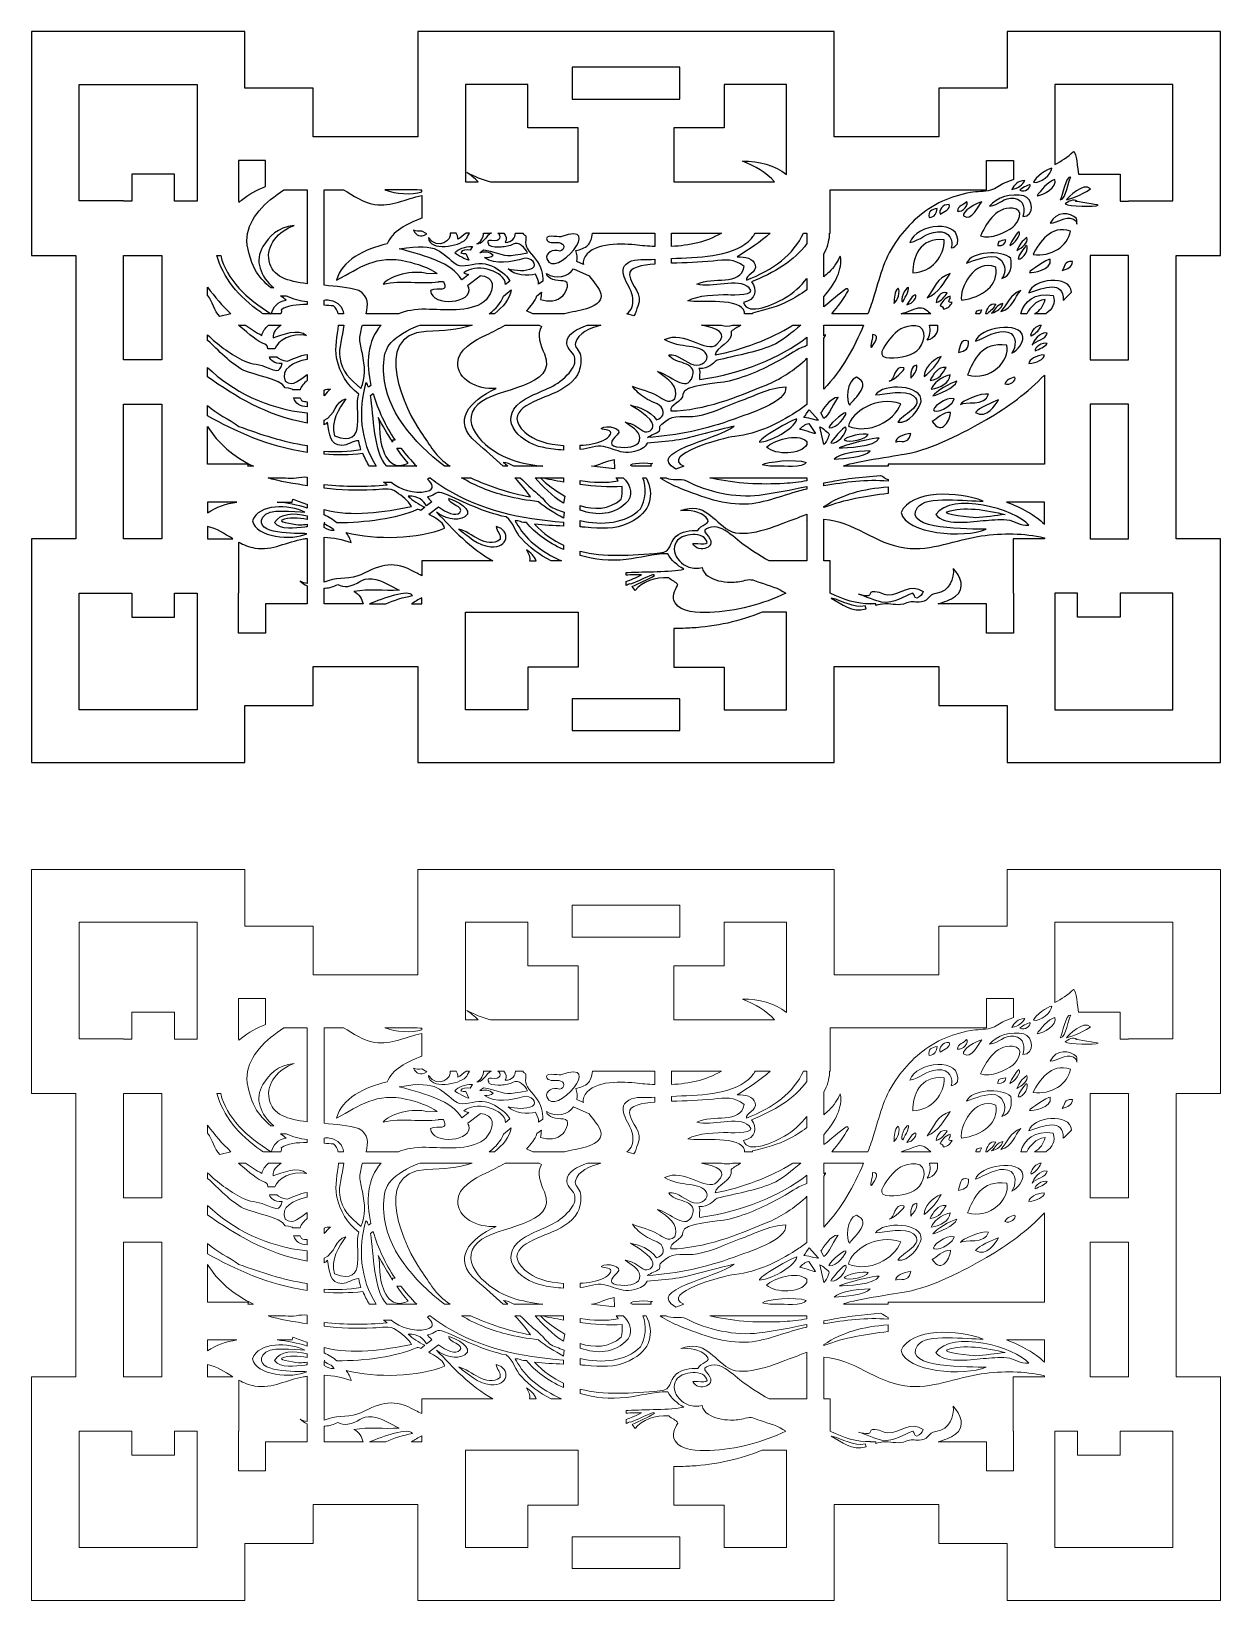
# Model space of a CAD drawing. Header units: centimetres. Extents: x -7.8 to 7.3, y -6 to 13.9.
import ezdxf

# ---------------------------------------------------------------- set-up
doc = ezdxf.new("R2010")
doc.units = ezdxf.units.CM
doc.header["$MEASUREMENT"] = 0
doc.layers.add('layer 1', color=7, linetype='Continuous')

msp = doc.modelspace()

# ---------------------------------------------------------------- linework, layer by layer
at = {"layer": 'layer 1', "color": 30}
for points, knots in [([(-7.76063, 13.89131), (-7.76063, 13.89131), (-5.05971, 13.89131), (-5.05971, 13.89131), (-5.05971, 13.89131), (-5.05971, 13.89131), (-5.05971, 13.17353), (-5.05971, 13.17353), (-5.05971, 13.17353), (-5.05971, 13.17353), (-4.19442, 13.17353), (-4.19442, 13.17353), (-4.19442, 13.17353), (-4.19442, 13.17353), (-4.19442, 12.55783), (-4.19442, 12.55783), (-4.19442, 12.55783), (-4.19442, 12.55783), (-2.87372, 12.55783), (-2.87372, 12.55783), (-2.87372, 12.55783), (-2.87372, 12.55783), (-2.87372, 13.89131), (-2.87372, 13.89131), (-2.87372, 13.89131), (-2.87372, 13.89131), (-0.23975, 13.89131), (-0.23975, 13.89131), (-0.23975, 13.89131), (-0.23975, 13.89131), (2.39421, 13.89131), (2.39421, 13.89131), (2.39421, 13.89131), (2.39421, 13.89131), (2.39421, 12.55783), (2.39421, 12.55783), (2.39421, 12.55783), (2.39421, 12.55783), (3.71491, 12.55783), (3.71491, 12.55783), (3.71491, 12.55783), (3.71491, 12.55783), (3.71491, 13.17353), (3.71491, 13.17353), (3.71491, 13.17353), (3.71491, 13.17353), (4.5802, 13.17353), (4.5802, 13.17353), (4.5802, 13.17353), (4.5802, 13.17353), (4.5802, 13.89131), (4.5802, 13.89131), (4.5802, 13.89131), (4.5802, 13.89131), (7.28112, 13.89131), (7.28112, 13.89131), (7.28112, 13.89131), (7.28112, 13.89131), (7.28112, 11.05528), (7.28112, 11.05528), (7.28112, 11.05528), (7.28112, 11.05528), (6.71779, 11.05528), (6.71779, 11.05528), (6.71779, 11.05528), (6.71779, 11.05528), (6.71779, 7.47615), (6.71779, 7.47615), (6.71779, 7.47615), (6.71779, 7.47615), (7.28112, 7.47615), (7.28112, 7.47615), (7.28112, 7.47615), (7.28112, 7.47615), (7.28112, 4.64433), (7.28112, 4.64433), (7.28112, 4.64433), (7.28112, 4.64433), (4.5802, 4.64433), (4.5802, 4.64433), (4.5802, 4.64433), (4.5802, 4.64433), (4.5802, 5.36721), (4.5802, 5.36721), (4.5802, 5.36721), (4.5802, 5.36721), (3.71491, 5.36721), (3.71491, 5.36721), (3.71491, 5.36721), (3.71491, 5.36721), (3.71491, 5.85966), (3.71491, 5.85966), (3.71491, 5.85966), (3.71491, 5.85966), (2.39421, 5.85966), (2.39421, 5.85966), (2.39421, 5.85966), (2.39421, 5.85966), (2.39421, 4.64433), (2.39421, 4.64433), (2.39421, 4.64433), (2.39421, 4.64433), (-0.23975, 4.64433), (-0.23975, 4.64433), (-0.23975, 4.64433), (-0.23975, 4.64433), (-2.87372, 4.64433), (-2.87372, 4.64433), (-2.87372, 4.64433), (-2.87372, 4.64433), (-2.87372, 5.85966), (-2.87372, 5.85966), (-2.87372, 5.85966), (-2.87372, 5.85966), (-4.19442, 5.85966), (-4.19442, 5.85966), (-4.19442, 5.85966), (-4.19442, 5.85966), (-4.19442, 5.36721), (-4.19442, 5.36721), (-4.19442, 5.36721), (-4.19442, 5.36721), (-5.05971, 5.36721), (-5.05971, 5.36721), (-5.05971, 5.36721), (-5.05971, 5.36721), (-5.05971, 4.64433), (-5.05971, 4.64433), (-5.05971, 4.64433), (-5.05971, 4.64433), (-7.76063, 4.64433), (-7.76063, 4.64433), (-7.76063, 4.64433), (-7.76063, 4.64433), (-7.76063, 7.47615), (-7.76063, 7.47615), (-7.76063, 7.47615), (-7.76063, 7.47615), (-7.1973, 7.47615), (-7.1973, 7.47615), (-7.1973, 7.47615), (-7.1973, 7.47615), (-7.1973, 11.05528), (-7.1973, 11.05528), (-7.1973, 11.05528), (-7.1973, 11.05528), (-7.76063, 11.05528), (-7.76063, 11.05528), (-7.76063, 11.05528), (-7.76063, 11.05528), (-7.76063, 13.89131), (-7.76063, 13.89131)], [0, 0, 0, 0, 0.02564103, 0.02564103, 0.02564103, 0.02564103, 0.05128205, 0.05128205, 0.05128205, 0.05128205, 0.07692308, 0.07692308, 0.07692308, 0.07692308, 0.1025641, 0.1025641, 0.1025641, 0.1025641, 0.12820513, 0.12820513, 0.12820513, 0.12820513, 0.15384615, 0.15384615, 0.15384615, 0.15384615, 0.17948718, 0.17948718, 0.17948718, 0.17948718, 0.20512821, 0.20512821, 0.20512821, 0.20512821, 0.23076923, 0.23076923, 0.23076923, 0.23076923, 0.25641026, 0.25641026, 0.25641026, 0.25641026, 0.28205128, 0.28205128, 0.28205128, 0.28205128, 0.30769231, 0.30769231, 0.30769231, 0.30769231, 0.33333333, 0.33333333, 0.33333333, 0.33333333, 0.35897436, 0.35897436, 0.35897436, 0.35897436, 0.38461538, 0.38461538, 0.38461538, 0.38461538, 0.41025641, 0.41025641, 0.41025641, 0.41025641, 0.43589744, 0.43589744, 0.43589744, 0.43589744, 0.46153846, 0.46153846, 0.46153846, 0.46153846, 0.48717949, 0.48717949, 0.48717949, 0.48717949, 0.51282051, 0.51282051, 0.51282051, 0.51282051, 0.53846154, 0.53846154, 0.53846154, 0.53846154, 0.56410256, 0.56410256, 0.56410256, 0.56410256, 0.58974359, 0.58974359, 0.58974359, 0.58974359, 0.61538462, 0.61538462, 0.61538462, 0.61538462, 0.64102564, 0.64102564, 0.64102564, 0.64102564, 0.66666667, 0.66666667, 0.66666667, 0.66666667, 0.69230769, 0.69230769, 0.69230769, 0.69230769, 0.71794872, 0.71794872, 0.71794872, 0.71794872, 0.74358974, 0.74358974, 0.74358974, 0.74358974, 0.76923077, 0.76923077, 0.76923077, 0.76923077, 0.79487179, 0.79487179, 0.79487179, 0.79487179, 0.82051282, 0.82051282, 0.82051282, 0.82051282, 0.84615385, 0.84615385, 0.84615385, 0.84615385, 0.87179487, 0.87179487, 0.87179487, 0.87179487, 0.8974359, 0.8974359, 0.8974359, 0.8974359, 0.92307692, 0.92307692, 0.92307692, 0.92307692, 0.94871795, 0.94871795, 0.94871795, 0.94871795, 1, 1, 1, 1]), ([(-0.92087, 13.43691), (-0.92087, 13.43691), (0.44136, 13.43691), (0.44136, 13.43691), (0.44136, 13.43691), (0.44136, 13.43691), (0.44136, 13.03522), (0.44136, 13.03522), (0.44136, 13.03522), (0.44136, 13.03522), (-0.92087, 13.03522), (-0.92087, 13.03522), (-0.92087, 13.03522), (-0.92087, 13.03522), (-0.92087, 13.43691), (-0.92087, 13.43691)], [0, 0, 0, 0, 0.2, 0.2, 0.2, 0.2, 0.4, 0.4, 0.4, 0.4, 0.6, 0.6, 0.6, 0.6, 1, 1, 1, 1]), ([(-6.48905, 12.08664), (-6.48905, 12.08664), (-5.95159, 12.08664), (-5.95159, 12.08664), (-5.95159, 12.08664), (-5.95159, 12.08664), (-5.95159, 11.74494), (-5.95159, 11.74494), (-5.95159, 11.74494), (-5.95159, 11.74494), (-5.66406, 11.74494), (-5.66406, 11.74494), (-5.66406, 11.74494), (-5.66406, 11.74494), (-5.66406, 12.59375), (-5.66406, 12.59375), (-5.66406, 12.59375), (-5.66406, 12.59375), (-5.66291, 12.59375), (-5.66291, 12.59375), (-5.66291, 12.59375), (-5.66291, 12.59375), (-5.66291, 13.22162), (-5.66291, 13.22162), (-5.66291, 13.22162), (-5.66291, 13.22162), (-7.15743, 13.22162), (-7.15743, 13.22162), (-7.15743, 13.22162), (-7.15743, 13.22162), (-7.15743, 11.74968), (-7.15743, 11.74968), (-7.15743, 11.74968), (-7.15743, 11.74968), (-6.5941, 11.74968), (-6.5941, 11.74968), (-6.5941, 11.74968), (-6.5941, 11.74968), (-6.5941, 11.74494), (-6.5941, 11.74494), (-6.5941, 11.74494), (-6.5941, 11.74494), (-6.48905, 11.74494), (-6.48905, 11.74494), (-6.48905, 11.74494), (-6.48905, 11.74494), (-6.48905, 12.08664), (-6.48905, 12.08664)], [0, 0, 0, 0, 0.07692308, 0.07692308, 0.07692308, 0.07692308, 0.15384615, 0.15384615, 0.15384615, 0.15384615, 0.23076923, 0.23076923, 0.23076923, 0.23076923, 0.30769231, 0.30769231, 0.30769231, 0.30769231, 0.38461538, 0.38461538, 0.38461538, 0.38461538, 0.46153846, 0.46153846, 0.46153846, 0.46153846, 0.53846154, 0.53846154, 0.53846154, 0.53846154, 0.61538462, 0.61538462, 0.61538462, 0.61538462, 0.69230769, 0.69230769, 0.69230769, 0.69230769, 0.76923077, 0.76923077, 0.76923077, 0.76923077, 0.84615385, 0.84615385, 0.84615385, 0.84615385, 1, 1, 1, 1]), ([(-1.95482, 11.98948), (-2.06018, 12.01664), (-2.15832, 12.0599), (-2.25265, 12.10691), (-2.25265, 12.10691), (-2.21795, 12.09108), (-2.15305, 12.02739), (-2.10852, 11.98948), (-2.10852, 11.98948), (-2.10852, 11.98948), (-2.27052, 11.98948), (-2.27052, 11.98948), (-2.27052, 11.98948), (-2.27052, 12.35935), (-2.27052, 12.85225), (-2.27052, 13.22162), (-2.27052, 13.22162), (-2.27052, 13.22162), (-1.48093, 13.22162), (-1.48093, 13.22162), (-1.48093, 13.22162), (-1.48093, 13.22162), (-1.48093, 12.67186), (-1.48093, 12.67186), (-1.48093, 12.67186), (-1.48093, 12.67186), (-0.84295, 12.67186), (-0.84295, 12.67186), (-0.84295, 12.67186), (-0.84295, 12.67186), (-0.84295, 11.98948), (-0.84295, 11.98948), (-0.84295, 11.98948), (-0.84295, 11.98948), (-1.95482, 11.98948), (-1.95482, 11.98948)], [0, 0, 0, 0, 0.1, 0.1, 0.1, 0.1, 0.2, 0.2, 0.2, 0.2, 0.3, 0.3, 0.3, 0.3, 0.4, 0.4, 0.4, 0.4, 0.5, 0.5, 0.5, 0.5, 0.6, 0.6, 0.6, 0.6, 0.7, 0.7, 0.7, 0.7, 0.8, 0.8, 0.8, 0.8, 1, 1, 1, 1]), ([(1.79101, 12.08283), (1.64151, 12.19286), (1.44387, 12.26016), (1.23215, 12.24907), (1.23215, 12.24907), (1.39197, 12.19158), (1.54024, 12.10202), (1.63825, 11.98948), (1.63825, 11.98948), (1.63825, 11.98948), (0.36344, 11.98948), (0.36344, 11.98948), (0.36344, 11.98948), (0.36344, 11.98948), (0.36344, 12.67186), (0.36344, 12.67186), (0.36344, 12.67186), (0.36344, 12.67186), (1.00142, 12.67186), (1.00142, 12.67186), (1.00142, 12.67186), (1.00142, 12.67186), (1.00142, 13.22162), (1.00142, 13.22162), (1.00142, 13.22162), (1.00142, 13.22162), (1.79101, 13.22162), (1.79101, 13.22162), (1.79101, 13.22162), (1.79101, 12.88332), (1.79101, 12.42154), (1.79101, 12.08283)], [0, 0, 0, 0, 0.11111111, 0.11111111, 0.11111111, 0.11111111, 0.22222222, 0.22222222, 0.22222222, 0.22222222, 0.33333333, 0.33333333, 0.33333333, 0.33333333, 0.44444444, 0.44444444, 0.44444444, 0.44444444, 0.55555556, 0.55555556, 0.55555556, 0.55555556, 0.66666667, 0.66666667, 0.66666667, 0.66666667, 0.77777778, 0.77777778, 0.77777778, 0.77777778, 1, 1, 1, 1]), ([(5.41904, 12.37092), (5.34785, 12.30255), (5.26878, 12.2511), (5.18455, 12.20901), (5.18455, 12.20901), (5.18455, 12.20901), (5.18455, 12.59375), (5.18455, 12.59375), (5.18455, 12.59375), (5.18455, 12.59375), (5.1834, 12.59375), (5.1834, 12.59375), (5.1834, 12.59375), (5.1834, 12.59375), (5.1834, 13.22162), (5.1834, 13.22162), (5.1834, 13.22162), (5.1834, 13.22162), (6.67792, 13.22162), (6.67792, 13.22162), (6.67792, 13.22162), (6.67792, 13.22162), (6.67792, 11.74968), (6.67792, 11.74968), (6.67792, 11.74968), (6.67792, 11.74968), (6.11459, 11.74968), (6.11459, 11.74968), (6.11459, 11.74968), (6.11459, 11.74968), (6.11459, 11.74494), (6.11459, 11.74494), (6.11459, 11.74494), (6.11459, 11.74494), (6.00955, 11.74494), (6.00955, 11.74494), (6.00955, 11.74494), (6.00955, 11.74494), (6.00955, 12.08664), (6.00955, 12.08664), (6.00955, 12.08664), (6.00955, 12.08664), (5.48193, 12.08664), (5.48193, 12.08664), (5.48193, 12.08664), (5.4645, 12.26054), (5.4435, 12.37513), (5.41904, 12.37092)], [0, 0, 0, 0, 0.07692308, 0.07692308, 0.07692308, 0.07692308, 0.15384615, 0.15384615, 0.15384615, 0.15384615, 0.23076923, 0.23076923, 0.23076923, 0.23076923, 0.30769231, 0.30769231, 0.30769231, 0.30769231, 0.38461538, 0.38461538, 0.38461538, 0.38461538, 0.46153846, 0.46153846, 0.46153846, 0.46153846, 0.53846154, 0.53846154, 0.53846154, 0.53846154, 0.61538462, 0.61538462, 0.61538462, 0.61538462, 0.69230769, 0.69230769, 0.69230769, 0.69230769, 0.76923077, 0.76923077, 0.76923077, 0.76923077, 0.84615385, 0.84615385, 0.84615385, 0.84615385, 1, 1, 1, 1]), ([(-4.79762, 11.93126), (-4.90965, 11.88836), (-5.01244, 11.82848), (-5.10452, 11.75586), (-5.10452, 11.75586), (-5.11584, 11.74693), (-5.12672, 11.73811), (-5.13719, 11.72936), (-5.13719, 11.72936), (-5.13719, 11.72936), (-5.13719, 11.74494), (-5.13719, 11.74494), (-5.13719, 11.74494), (-5.13719, 11.74494), (-5.13946, 11.74494), (-5.13946, 11.74494), (-5.13946, 11.74494), (-5.13946, 11.74494), (-5.13946, 12.25725), (-5.13946, 12.25725), (-5.13946, 12.25725), (-5.13946, 12.25725), (-4.79762, 12.25725), (-4.79762, 12.25725), (-4.79762, 12.25725), (-4.79762, 12.25725), (-4.79762, 11.93126), (-4.79762, 11.93126)], [0, 0, 0, 0, 0.125, 0.125, 0.125, 0.125, 0.25, 0.25, 0.25, 0.25, 0.375, 0.375, 0.375, 0.375, 0.5, 0.5, 0.5, 0.5, 0.625, 0.625, 0.625, 0.625, 0.75, 0.75, 0.75, 0.75, 1, 1, 1, 1]), ([(2.36557, 10.32125), (2.36557, 10.32125), (2.82086, 10.32125), (2.82086, 10.32125), (2.82086, 10.32125), (2.84989, 10.40014), (2.87618, 10.47863), (2.90027, 10.55576), (2.90027, 10.55576), (2.98181, 10.81692), (3.0249, 11.02911), (3.19793, 11.26416), (3.19793, 11.26416), (3.33888, 11.45561), (3.51727, 11.63154), (3.76278, 11.74284), (3.76278, 11.74284), (3.87342, 11.793), (3.99343, 11.82904), (4.117, 11.85306), (4.117, 11.85306), (4.2014, 11.86948), (4.28887, 11.86162), (4.3723, 11.88354), (4.3723, 11.88354), (4.43974, 11.90124), (4.48885, 11.9492), (4.55102, 11.97493), (4.55102, 11.97493), (4.58722, 11.98991), (4.62358, 12.0037), (4.65995, 12.01674), (4.65995, 12.01674), (4.65995, 12.01674), (4.65995, 12.25725), (4.65995, 12.25725), (4.65995, 12.25725), (4.65995, 12.25725), (4.31811, 12.25725), (4.31811, 12.25725), (4.31811, 12.25725), (4.31811, 12.25725), (4.31811, 11.88813), (4.31811, 11.88813), (4.31811, 11.88813), (4.31811, 11.88813), (2.34281, 11.88813), (2.34281, 11.88813), (2.34281, 11.88813), (2.34281, 11.88813), (2.34281, 11.34087), (2.34281, 11.34087), (2.34281, 11.34087), (2.34281, 11.34087), (2.33424, 11.34087), (2.33424, 11.34087), (2.33424, 11.34087), (2.33454, 11.3318), (2.33457, 11.32396), (2.33436, 11.31766), (2.33436, 11.31766), (2.33137, 11.23152), (2.30351, 11.15342), (2.26343, 11.07841), (2.26343, 11.07841), (2.26343, 11.07841), (2.26343, 10.78876), (2.26343, 10.78876), (2.26343, 10.78876), (2.2873, 10.80898), (2.30968, 10.82881), (2.32992, 10.84784), (2.32992, 10.84784), (2.38953, 10.90393), (2.44133, 10.98562), (2.47033, 11.05093), (2.47033, 11.05093), (2.50744, 10.88492), (2.40205, 10.69936), (2.26343, 10.53534), (2.26343, 10.53534), (2.26343, 10.53534), (2.26343, 10.41007), (2.26343, 10.41007), (2.26343, 10.41007), (2.35693, 10.48865), (2.45023, 10.56615), (2.54694, 10.63463), (2.54694, 10.63463), (2.56864, 10.63836), (2.57101, 10.6267), (2.57246, 10.61431), (2.57246, 10.61431), (2.513, 10.51046), (2.44385, 10.41267), (2.36557, 10.32125)], [0, 0, 0, 0, 0.04, 0.04, 0.04, 0.04, 0.08, 0.08, 0.08, 0.08, 0.12, 0.12, 0.12, 0.12, 0.16, 0.16, 0.16, 0.16, 0.2, 0.2, 0.2, 0.2, 0.24, 0.24, 0.24, 0.24, 0.28, 0.28, 0.28, 0.28, 0.32, 0.32, 0.32, 0.32, 0.36, 0.36, 0.36, 0.36, 0.4, 0.4, 0.4, 0.4, 0.44, 0.44, 0.44, 0.44, 0.48, 0.48, 0.48, 0.48, 0.52, 0.52, 0.52, 0.52, 0.56, 0.56, 0.56, 0.56, 0.6, 0.6, 0.6, 0.6, 0.64, 0.64, 0.64, 0.64, 0.68, 0.68, 0.68, 0.68, 0.72, 0.72, 0.72, 0.72, 0.76, 0.76, 0.76, 0.76, 0.8, 0.8, 0.8, 0.8, 0.84, 0.84, 0.84, 0.84, 0.88, 0.88, 0.88, 0.88, 0.92, 0.92, 0.92, 0.92, 1, 1, 1, 1]), ([(5.14565, 12.1609), (5.14564, 12.08418), (4.99706, 11.96367), (4.9137, 11.98285), (4.9137, 11.98285), (4.92569, 12.03859), (5.09907, 12.15974), (5.14565, 12.1609)], [0, 0, 0, 0, 0.33333333, 0.33333333, 0.33333333, 0.33333333, 1, 1, 1, 1]), ([(4.8063, 12.00539), (4.77034, 11.95278), (4.72992, 11.90369), (4.64038, 11.89368), (4.64038, 11.89368), (4.67348, 11.94857), (4.70674, 12.00335), (4.8063, 12.00539)], [0, 0, 0, 0, 0.33333333, 0.33333333, 0.33333333, 0.33333333, 1, 1, 1, 1]), ([(4.87335, 11.9521), (4.87519, 11.92016), (4.80709, 11.84455), (4.74248, 11.88354), (4.74248, 11.88354), (4.75891, 11.90095), (4.83595, 11.95141), (4.87335, 11.9521)], [0, 0, 0, 0, 0.33333333, 0.33333333, 0.33333333, 0.33333333, 1, 1, 1, 1]), ([(5.18261, 12.01739), (5.22304, 11.92744), (5.03977, 11.81673), (4.96028, 11.81346), (4.96028, 11.81346), (4.98999, 11.86092), (5.10964, 12.00436), (5.18261, 12.01739)], [0, 0, 0, 0, 0.33333333, 0.33333333, 0.33333333, 0.33333333, 1, 1, 1, 1]), ([(5.3879, 12.04659), (5.34899, 12.00309), (5.3325, 11.77299), (5.25309, 11.76169), (5.25309, 11.76169), (5.28448, 11.80641), (5.3151, 12.06792), (5.3879, 12.04659)], [0, 0, 0, 0, 0.33333333, 0.33333333, 0.33333333, 0.33333333, 1, 1, 1, 1]), ([(5.63453, 11.90186), (5.61241, 11.87209), (5.3847, 11.76531), (5.32966, 11.76169), (5.32966, 11.76169), (5.35582, 11.7857), (5.54034, 11.98782), (5.63453, 11.90186)], [0, 0, 0, 0, 0.33333333, 0.33333333, 0.33333333, 0.33333333, 1, 1, 1, 1]), ([(-4.73271, 10.64824), (-4.73271, 10.64824), (-4.69358, 10.64824), (-4.69358, 10.64824), (-4.69358, 10.64824), (-4.86267, 10.7892), (-4.94377, 10.99246), (-4.83118, 11.17278), (-4.83118, 11.17278), (-4.75392, 11.29647), (-4.65457, 11.41273), (-4.43544, 11.43678), (-4.43544, 11.43678), (-4.63581, 11.36907), (-4.79131, 11.18314), (-4.75459, 10.99002), (-4.75459, 10.99002), (-4.71588, 10.78657), (-4.51489, 10.72878), (-4.27172, 10.70014), (-4.27172, 10.70014), (-4.27172, 10.70014), (-4.27172, 11.88813), (-4.27172, 11.88813), (-4.27172, 11.88813), (-4.27172, 11.88813), (-4.56716, 11.88813), (-4.56716, 11.88813), (-4.56716, 11.88813), (-4.80299, 11.73321), (-5.00788, 11.5377), (-5.033, 11.28854), (-5.033, 11.28854), (-5.04477, 11.17185), (-4.987, 10.98233), (-4.93083, 10.87809), (-4.93083, 10.87809), (-4.88386, 10.79097), (-4.81244, 10.71697), (-4.73271, 10.64824)], [0, 0, 0, 0, 0.09090909, 0.09090909, 0.09090909, 0.09090909, 0.18181818, 0.18181818, 0.18181818, 0.18181818, 0.27272727, 0.27272727, 0.27272727, 0.27272727, 0.36363636, 0.36363636, 0.36363636, 0.36363636, 0.45454545, 0.45454545, 0.45454545, 0.45454545, 0.54545455, 0.54545455, 0.54545455, 0.54545455, 0.63636364, 0.63636364, 0.63636364, 0.63636364, 0.72727273, 0.72727273, 0.72727273, 0.72727273, 0.81818182, 0.81818182, 0.81818182, 0.81818182, 1, 1, 1, 1]), ([(-3.52704, 10.32125), (-3.52704, 10.32125), (-3.11911, 10.32125), (-3.11911, 10.32125), (-3.11911, 10.32125), (-3.024, 10.3582), (-2.9086, 10.37846), (-2.77015, 10.37707), (-2.77015, 10.37707), (-2.54598, 10.37481), (-2.2204, 10.33287), (-2.03996, 10.4707), (-2.03996, 10.4707), (-1.95986, 10.53189), (-1.87406, 10.69907), (-1.97821, 10.77058), (-1.97821, 10.77058), (-2.00946, 10.79204), (-2.04683, 10.80023), (-2.08618, 10.80429), (-2.08618, 10.80429), (-2.08618, 10.80429), (-2.0841, 10.80162), (-2.0841, 10.80162), (-2.0841, 10.80162), (-2.0841, 10.80162), (-2.24008, 10.68033), (-2.24008, 10.68033), (-2.24008, 10.68033), (-2.23613, 10.67084), (-2.23248, 10.66123), (-2.2292, 10.6515), (-2.2292, 10.6515), (-2.16261, 10.45407), (-2.69588, 10.40072), (-2.71219, 10.61431), (-2.71219, 10.61431), (-2.61037, 10.66269), (-2.47903, 10.57812), (-2.54759, 10.72942), (-2.54759, 10.72942), (-2.54759, 10.72942), (-2.61139, 10.72834), (-2.61139, 10.72834), (-2.61139, 10.72834), (-2.61097, 10.72755), (-2.6105, 10.72681), (-2.61009, 10.72602), (-2.61009, 10.72602), (-2.83565, 10.69323), (-3.07115, 10.75006), (-3.31214, 10.69554), (-3.31214, 10.69554), (-3.23874, 10.79578), (-2.93432, 10.88301), (-2.74449, 10.82631), (-2.74449, 10.82631), (-2.74449, 10.82631), (-2.62663, 10.82832), (-2.62663, 10.82832), (-2.62663, 10.82832), (-2.72672, 10.905), (-2.89601, 10.95562), (-3.01323, 10.9829), (-3.01323, 10.9829), (-3.39616, 11.07202), (-3.60791, 10.90143), (-3.89932, 10.74631), (-3.89932, 10.74631), (-3.8404, 10.99343), (-3.54476, 11.14004), (-3.2611, 11.20323), (-3.2611, 11.20323), (-3.20157, 11.35915), (-3.00762, 11.46313), (-2.82232, 11.52763), (-2.82232, 11.52763), (-2.82232, 11.52763), (-2.82232, 11.81486), (-2.82232, 11.81486), (-2.82232, 11.81486), (-3.02515, 11.77634), (-3.20398, 11.66882), (-3.42092, 11.70236), (-3.42092, 11.70236), (-3.56615, 11.72482), (-3.68821, 11.81599), (-3.81466, 11.88813), (-3.81466, 11.88813), (-3.81466, 11.88813), (-4.05769, 11.88813), (-4.05769, 11.88813), (-4.05769, 11.88813), (-4.05769, 11.88813), (-4.05769, 10.68015), (-4.05769, 10.68015), (-4.05769, 10.68015), (-3.90596, 10.66749), (-3.75138, 10.65349), (-3.61852, 10.61431), (-3.61852, 10.61431), (-3.4957, 10.53615), (-3.49729, 10.43323), (-3.52704, 10.32125)], [0, 0, 0, 0, 0.03703704, 0.03703704, 0.03703704, 0.03703704, 0.07407407, 0.07407407, 0.07407407, 0.07407407, 0.11111111, 0.11111111, 0.11111111, 0.11111111, 0.14814815, 0.14814815, 0.14814815, 0.14814815, 0.18518519, 0.18518519, 0.18518519, 0.18518519, 0.22222222, 0.22222222, 0.22222222, 0.22222222, 0.25925926, 0.25925926, 0.25925926, 0.25925926, 0.2962963, 0.2962963, 0.2962963, 0.2962963, 0.33333333, 0.33333333, 0.33333333, 0.33333333, 0.37037037, 0.37037037, 0.37037037, 0.37037037, 0.40740741, 0.40740741, 0.40740741, 0.40740741, 0.44444444, 0.44444444, 0.44444444, 0.44444444, 0.48148148, 0.48148148, 0.48148148, 0.48148148, 0.51851852, 0.51851852, 0.51851852, 0.51851852, 0.55555556, 0.55555556, 0.55555556, 0.55555556, 0.59259259, 0.59259259, 0.59259259, 0.59259259, 0.62962963, 0.62962963, 0.62962963, 0.62962963, 0.66666667, 0.66666667, 0.66666667, 0.66666667, 0.7037037, 0.7037037, 0.7037037, 0.7037037, 0.74074074, 0.74074074, 0.74074074, 0.74074074, 0.77777778, 0.77777778, 0.77777778, 0.77777778, 0.81481481, 0.81481481, 0.81481481, 0.81481481, 0.85185185, 0.85185185, 0.85185185, 0.85185185, 0.88888889, 0.88888889, 0.88888889, 0.88888889, 0.92592593, 0.92592593, 0.92592593, 0.92592593, 1, 1, 1, 1]), ([(-2.94423, 11.88813), (-2.89875, 11.88609), (-2.85653, 11.88537), (-2.82232, 11.88483), (-2.82232, 11.88483), (-2.82232, 11.88483), (-2.82232, 11.86138), (-2.82232, 11.86138), (-2.82232, 11.86138), (-2.95241, 11.82464), (-3.15176, 11.83154), (-3.29188, 11.88813), (-3.29188, 11.88813), (-3.29188, 11.88813), (-2.94423, 11.88813), (-2.94423, 11.88813)], [0, 0, 0, 0, 0.2, 0.2, 0.2, 0.2, 0.4, 0.4, 0.4, 0.4, 0.6, 0.6, 0.6, 0.6, 1, 1, 1, 1]), ([(3.84893, 11.70076), (3.87673, 11.64523), (3.77876, 11.60984), (3.73405, 11.57892), (3.73405, 11.57892), (3.71219, 11.62704), (3.75677, 11.70961), (3.84893, 11.70076)], [0, 0, 0, 0, 0.33333333, 0.33333333, 0.33333333, 0.33333333, 1, 1, 1, 1]), ([(4.06595, 11.74139), (4.11234, 11.71188), (4.02039, 11.59487), (3.95106, 11.61954), (3.95106, 11.61954), (3.95617, 11.68668), (4.03645, 11.69378), (4.06595, 11.74139)], [0, 0, 0, 0, 0.33333333, 0.33333333, 0.33333333, 0.33333333, 1, 1, 1, 1]), ([(4.25989, 11.73735), (4.22113, 11.70048), (4.12803, 11.47242), (4.02767, 11.55863), (4.02767, 11.55863), (4.00333, 11.60533), (4.19449, 11.72825), (4.25989, 11.73735)], [0, 0, 0, 0, 0.33333333, 0.33333333, 0.33333333, 0.33333333, 1, 1, 1, 1]), ([(4.79355, 11.81246), (4.90711, 11.77283), (4.93917, 11.55466), (4.78079, 11.54846), (4.78079, 11.54846), (4.80846, 11.63195), (4.80323, 11.76458), (4.66591, 11.782), (4.66591, 11.782), (4.54079, 11.79787), (4.47502, 11.69046), (4.35954, 11.68045), (4.35954, 11.68045), (4.45165, 11.79628), (4.62864, 11.84505), (4.79355, 11.81246)], [0, 0, 0, 0, 0.2, 0.2, 0.2, 0.2, 0.4, 0.4, 0.4, 0.4, 0.6, 0.6, 0.6, 0.6, 1, 1, 1, 1]), ([(5.73262, 11.69308), (5.69793, 11.6678), (5.35079, 11.67847), (5.31691, 11.71092), (5.31691, 11.71092), (5.34568, 11.73956), (5.42593, 11.77659), (5.46606, 11.74494), (5.46606, 11.74494), (5.46606, 11.74494), (5.44556, 11.74494), (5.44556, 11.74494), (5.44556, 11.74494), (5.44627, 11.73515), (5.73193, 11.70296), (5.73262, 11.69308)], [0, 0, 0, 0, 0.2, 0.2, 0.2, 0.2, 0.4, 0.4, 0.4, 0.4, 0.6, 0.6, 0.6, 0.6, 1, 1, 1, 1]), ([(3.95106, 11.20323), (3.93423, 11.17807), (3.9087, 11.16116), (3.87449, 11.15247), (3.87449, 11.15247), (3.9039, 11.24345), (3.85747, 11.36791), (3.70201, 11.35673), (3.70201, 11.35673), (3.55491, 11.34617), (3.49022, 11.2496), (3.35111, 11.22355), (3.35111, 11.22355), (3.42342, 11.45953), (4.01523, 11.53063), (3.95106, 11.20323)], [0, 0, 0, 0, 0.2, 0.2, 0.2, 0.2, 0.4, 0.4, 0.4, 0.4, 0.6, 0.6, 0.6, 0.6, 1, 1, 1, 1]), ([(3.69576, 11.64999), (3.68502, 11.59425), (3.66882, 11.54283), (3.59365, 11.53832), (3.59365, 11.53832), (3.57915, 11.61415), (3.62422, 11.64261), (3.69576, 11.64999)], [0, 0, 0, 0, 0.33333333, 0.33333333, 0.33333333, 0.33333333, 1, 1, 1, 1]), ([(4.65065, 11.65477), (4.81066, 11.64054), (4.72476, 11.46807), (4.65313, 11.41647), (4.65313, 11.41647), (4.55813, 11.34803), (4.37776, 11.26225), (4.24465, 11.30476), (4.24465, 11.30476), (4.30498, 11.43757), (4.42603, 11.67475), (4.65065, 11.65477)], [0, 0, 0, 0, 0.25, 0.25, 0.25, 0.25, 0.5, 0.5, 0.5, 0.5, 1, 1, 1, 1]), ([(5.4638, 11.45495), (5.45763, 11.47984), (5.44601, 11.50228), (5.41904, 11.51801), (5.41904, 11.51801), (5.29906, 11.56031), (5.23713, 11.47026), (5.12543, 11.46723), (5.12543, 11.46723), (5.20223, 11.61979), (5.36938, 11.60955), (5.45992, 11.52311), (5.45992, 11.52311), (5.46125, 11.50044), (5.46254, 11.4777), (5.4638, 11.45495)], [0, 0, 0, 0, 0.2, 0.2, 0.2, 0.2, 0.4, 0.4, 0.4, 0.4, 0.6, 0.6, 0.6, 0.6, 1, 1, 1, 1]), ([(-2.75771, 11.33201), (-2.84633, 11.27713), (-2.89067, 11.31258), (-2.9292, 11.37584), (-2.9292, 11.37584), (-2.8954, 11.36633), (-2.8593, 11.36424), (-2.82232, 11.36698), (-2.82232, 11.36698), (-2.82232, 11.36698), (-2.75771, 11.33201), (-2.75771, 11.33201)], [0, 0, 0, 0, 0.25, 0.25, 0.25, 0.25, 0.5, 0.5, 0.5, 0.5, 1, 1, 1, 1]), ([(-2.21989, 11.34087), (-2.23683, 11.31352), (-2.24886, 11.28179), (-2.26853, 11.2601), (-2.26853, 11.2601), (-2.34554, 11.17519), (-2.72834, 11.10114), (-2.73773, 11.28447), (-2.73773, 11.28447), (-2.61942, 11.11023), (-2.4307, 11.2603), (-2.46502, 11.34087), (-2.46502, 11.34087), (-2.46502, 11.34087), (-2.38638, 11.34087), (-2.38638, 11.34087), (-2.38638, 11.34087), (-2.37305, 11.31948), (-2.36586, 11.29464), (-2.36755, 11.26416), (-2.36755, 11.26416), (-2.33566, 11.27782), (-2.30005, 11.30957), (-2.26208, 11.34087), (-2.26208, 11.34087), (-2.26208, 11.34087), (-2.21989, 11.34087), (-2.21989, 11.34087)], [0, 0, 0, 0, 0.125, 0.125, 0.125, 0.125, 0.25, 0.25, 0.25, 0.25, 0.375, 0.375, 0.375, 0.375, 0.5, 0.5, 0.5, 0.5, 0.625, 0.625, 0.625, 0.625, 0.75, 0.75, 0.75, 0.75, 1, 1, 1, 1]), ([(-2.10642, 11.20581), (-2.10642, 11.20581), (-2.09324, 11.21606), (-2.09324, 11.21606), (-2.09324, 11.21606), (-2.09324, 11.21606), (-2.08908, 11.21071), (-2.08908, 11.21071), (-2.08908, 11.21071), (-2.02301, 11.23497), (-2.01453, 11.30803), (-1.94929, 11.3376), (-1.94929, 11.3376), (-1.94664, 11.3388), (-1.94404, 11.33987), (-1.94145, 11.34087), (-1.94145, 11.34087), (-1.94145, 11.34087), (-2.04259, 11.34087), (-2.04259, 11.34087), (-2.04259, 11.34087), (-2.03641, 11.29234), (-2.07983, 11.22604), (-2.12502, 11.20323), (-2.12502, 11.20323), (-2.11839, 11.20373), (-2.11222, 11.20462), (-2.10642, 11.20581)], [0, 0, 0, 0, 0.125, 0.125, 0.125, 0.125, 0.25, 0.25, 0.25, 0.25, 0.375, 0.375, 0.375, 0.375, 0.5, 0.5, 0.5, 0.5, 0.625, 0.625, 0.625, 0.625, 0.75, 0.75, 0.75, 0.75, 1, 1, 1, 1]), ([(-1.34485, 10.69324), (-1.34485, 10.69324), (-1.29326, 10.73335), (-1.29326, 10.73335), (-1.29326, 10.73335), (-1.29204, 10.7783), (-1.2956, 10.82323), (-1.30807, 10.86815), (-1.30807, 10.86815), (-1.33681, 10.97175), (-1.4256, 11.05111), (-1.48676, 11.14232), (-1.48676, 11.14232), (-1.5083, 11.17636), (-1.51506, 11.21209), (-1.5071, 11.2495), (-1.5071, 11.2495), (-1.49639, 11.3274), (-1.52009, 11.30033), (-1.5435, 11.34087), (-1.5435, 11.34087), (-1.5435, 11.34087), (-1.63781, 11.34087), (-1.63781, 11.34087), (-1.63781, 11.34087), (-1.64128, 11.28103), (-1.67474, 11.228), (-1.76761, 11.22355), (-1.76761, 11.22355), (-1.74403, 11.26397), (-1.75459, 11.30823), (-1.78651, 11.34087), (-1.78651, 11.34087), (-1.78651, 11.34087), (-1.86283, 11.34087), (-1.86283, 11.34087), (-1.86283, 11.34087), (-1.80934, 11.31354), (-1.81481, 11.23018), (-1.93927, 11.24995), (-1.93927, 11.24995), (-2.02193, 11.26308), (-1.96764, 11.20254), (-1.97183, 11.18294), (-1.97183, 11.18294), (-1.92775, 11.16244), (-1.86878, 11.16106), (-1.81959, 11.16393), (-1.81959, 11.16393), (-1.7682, 11.16692), (-1.71005, 11.17587), (-1.66722, 11.20049), (-1.66722, 11.20049), (-1.59995, 11.23913), (-1.50874, 11.15148), (-1.48676, 11.09153), (-1.48676, 11.09153), (-1.75776, 11.04079), (-1.72435, 11.04639), (-1.95908, 11.11184), (-1.95908, 11.11184), (-1.98102, 11.11797), (-2.00911, 11.1244), (-2.04059, 11.13003), (-2.04059, 11.13003), (-2.04059, 11.13003), (-2.08809, 11.0931), (-2.08809, 11.0931), (-2.08809, 11.0931), (-2.02659, 11.10465), (-1.96854, 11.10444), (-1.92076, 11.06107), (-1.92076, 11.06107), (-1.94308, 11.03005), (-1.99374, 11.03371), (-2.02875, 11.0323), (-2.02875, 11.0323), (-1.89719, 10.92784), (-1.68299, 10.97963), (-1.53275, 11.01912), (-1.53275, 11.01912), (-1.44261, 11.04281), (-1.34734, 10.93891), (-1.42221, 10.89855), (-1.42221, 10.89855), (-1.50784, 10.85245), (-1.63653, 10.86785), (-1.72929, 10.88846), (-1.72929, 10.88846), (-1.66122, 10.8096), (-1.47629, 10.78906), (-1.38465, 10.82158), (-1.38465, 10.82158), (-1.35943, 10.75857), (-1.34685, 10.74709), (-1.34485, 10.69324)], [0, 0, 0, 0, 0.04, 0.04, 0.04, 0.04, 0.08, 0.08, 0.08, 0.08, 0.12, 0.12, 0.12, 0.12, 0.16, 0.16, 0.16, 0.16, 0.2, 0.2, 0.2, 0.2, 0.24, 0.24, 0.24, 0.24, 0.28, 0.28, 0.28, 0.28, 0.32, 0.32, 0.32, 0.32, 0.36, 0.36, 0.36, 0.36, 0.4, 0.4, 0.4, 0.4, 0.44, 0.44, 0.44, 0.44, 0.48, 0.48, 0.48, 0.48, 0.52, 0.52, 0.52, 0.52, 0.56, 0.56, 0.56, 0.56, 0.6, 0.6, 0.6, 0.6, 0.64, 0.64, 0.64, 0.64, 0.68, 0.68, 0.68, 0.68, 0.72, 0.72, 0.72, 0.72, 0.76, 0.76, 0.76, 0.76, 0.8, 0.8, 0.8, 0.8, 0.84, 0.84, 0.84, 0.84, 0.88, 0.88, 0.88, 0.88, 0.92, 0.92, 0.92, 0.92, 1, 1, 1, 1]), ([(-1.06554, 11.29462), (-0.48485, 11.50617), (-1.14744, 10.73496), (-1.24055, 11.01474), (-1.24055, 11.01474), (-1.26399, 11.08512), (-1.16229, 11.14487), (-1.07829, 11.11184), (-1.07829, 11.11184), (-1.0076, 11.1246), (-1.01083, 11.21421), (-1.08786, 11.22052), (-1.08786, 11.22052), (-1.13125, 11.22407), (-1.20831, 11.20939), (-1.23499, 11.24778), (-1.23499, 11.24778), (-1.29234, 11.33032), (-1.10328, 11.2888), (-1.06554, 11.29462)], [0, 0, 0, 0, 0.16666667, 0.16666667, 0.16666667, 0.16666667, 0.33333333, 0.33333333, 0.33333333, 0.33333333, 0.5, 0.5, 0.5, 0.5, 0.66666667, 0.66666667, 0.66666667, 0.66666667, 1, 1, 1, 1]), ([(-0.86293, 10.98207), (-0.86293, 10.98207), (-0.77784, 10.94305), (-0.77784, 10.94305), (-0.77784, 10.94305), (-0.78159, 10.96568), (-0.78032, 10.98798), (-0.77204, 11.00977), (-0.77204, 11.00977), (-0.69422, 11.21437), (-0.33408, 11.21381), (-0.12659, 11.19079), (-0.12659, 11.19079), (-0.04066, 11.18125), (0.04215, 11.17402), (0.12361, 11.17049), (0.12361, 11.17049), (0.12361, 11.17049), (0.12361, 11.34087), (0.12361, 11.34087), (0.12361, 11.34087), (0.12361, 11.34087), (-0.23975, 11.34087), (-0.23975, 11.34087), (-0.23975, 11.34087), (-0.23975, 11.34087), (-0.66324, 11.34087), (-0.66324, 11.34087), (-0.66324, 11.34087), (-0.67196, 11.27362), (-0.69278, 11.21515), (-0.72121, 11.18825), (-0.72121, 11.18825), (-0.76009, 11.15146), (-0.81557, 11.13082), (-0.87406, 11.12201), (-0.87406, 11.12201), (-0.85823, 11.07675), (-0.85389, 11.02854), (-0.86293, 10.98207)], [0, 0, 0, 0, 0.09090909, 0.09090909, 0.09090909, 0.09090909, 0.18181818, 0.18181818, 0.18181818, 0.18181818, 0.27272727, 0.27272727, 0.27272727, 0.27272727, 0.36363636, 0.36363636, 0.36363636, 0.36363636, 0.45454545, 0.45454545, 0.45454545, 0.45454545, 0.54545455, 0.54545455, 0.54545455, 0.54545455, 0.63636364, 0.63636364, 0.63636364, 0.63636364, 0.72727273, 0.72727273, 0.72727273, 0.72727273, 0.81818182, 0.81818182, 0.81818182, 0.81818182, 1, 1, 1, 1]), ([(0.33764, 11.34087), (0.33764, 11.34087), (0.33764, 11.17077), (0.33764, 11.17077), (0.33764, 11.17077), (0.44654, 11.17633), (0.55587, 11.19093), (0.67004, 11.21807), (0.67004, 11.21807), (0.7596, 11.23937), (0.86752, 11.28304), (0.96792, 11.34087), (0.96792, 11.34087), (0.96792, 11.34087), (0.33764, 11.34087), (0.33764, 11.34087)], [0, 0, 0, 0, 0.2, 0.2, 0.2, 0.2, 0.4, 0.4, 0.4, 0.4, 0.6, 0.6, 0.6, 0.6, 1, 1, 1, 1]), ([(1.25973, 10.32125), (1.25973, 10.32125), (1.3577, 10.32125), (1.3577, 10.32125), (1.3577, 10.32125), (1.35846, 10.32413), (1.35918, 10.32704), (1.35979, 10.33002), (1.35979, 10.33002), (1.52408, 10.37048), (1.68515, 10.41319), (1.81933, 10.48232), (1.81933, 10.48232), (1.88364, 10.51545), (1.96594, 10.5669), (2.0494, 10.62512), (2.0494, 10.62512), (2.0494, 10.62512), (2.0494, 10.76702), (2.0494, 10.76702), (2.0494, 10.76702), (1.97143, 10.67159), (1.87967, 10.58181), (1.764, 10.51653), (1.764, 10.51653), (1.6447, 10.44919), (1.30224, 10.28087), (1.2449, 10.46201), (1.2449, 10.46201), (1.40595, 10.49331), (1.42538, 10.62639), (1.34703, 10.72602), (1.34703, 10.72602), (1.62397, 10.82855), (1.89361, 10.99685), (2.0494, 11.20796), (2.0494, 11.20796), (2.0494, 11.20796), (2.0494, 11.34087), (2.0494, 11.34087), (2.0494, 11.34087), (2.0494, 11.34087), (2.00434, 11.34087), (2.00434, 11.34087), (2.00434, 11.34087), (1.8877, 11.07278), (1.61632, 10.86987), (1.28319, 10.74631), (1.28319, 10.74631), (1.26539, 10.80386), (1.42212, 10.84209), (1.39574, 10.93737), (1.39574, 10.93737), (1.37214, 11.0226), (1.26385, 11.04212), (1.16831, 11.04076), (1.16831, 11.04076), (1.30825, 11.13204), (1.46587, 11.22603), (1.58296, 11.34087), (1.58296, 11.34087), (1.58296, 11.34087), (1.39221, 11.34087), (1.39221, 11.34087), (1.39221, 11.34087), (1.37218, 11.30125), (1.34479, 11.26472), (1.30873, 11.23369), (1.30873, 11.23369), (1.08053, 11.03726), (0.65914, 11.03257), (0.33764, 11.02118), (0.33764, 11.02118), (0.33764, 11.02118), (0.33764, 10.95885), (0.33764, 10.95885), (0.33764, 10.95885), (0.5142, 10.9636), (0.68476, 10.96855), (0.86132, 10.98646), (0.86132, 10.98646), (1.0209, 11.00263), (1.12982, 11.01976), (1.2539, 10.91894), (1.2539, 10.91894), (1.21043, 10.66258), (0.85717, 10.79754), (0.65773, 10.69554), (0.65773, 10.69554), (0.83206, 10.63581), (1.18207, 10.78486), (1.31764, 10.64852), (1.31764, 10.64852), (1.41896, 10.54663), (1.12754, 10.56137), (1.04977, 10.56211), (1.04977, 10.56211), (0.90706, 10.56349), (0.66828, 10.55808), (0.54284, 10.48232), (0.54284, 10.48232), (0.7044, 10.45619), (1.22025, 10.52864), (1.25768, 10.34017), (1.25768, 10.34017), (1.25896, 10.33374), (1.25961, 10.32744), (1.25973, 10.32125)], [0, 0, 0, 0, 0.03571429, 0.03571429, 0.03571429, 0.03571429, 0.07142857, 0.07142857, 0.07142857, 0.07142857, 0.10714286, 0.10714286, 0.10714286, 0.10714286, 0.14285714, 0.14285714, 0.14285714, 0.14285714, 0.17857143, 0.17857143, 0.17857143, 0.17857143, 0.21428571, 0.21428571, 0.21428571, 0.21428571, 0.25, 0.25, 0.25, 0.25, 0.28571429, 0.28571429, 0.28571429, 0.28571429, 0.32142857, 0.32142857, 0.32142857, 0.32142857, 0.35714286, 0.35714286, 0.35714286, 0.35714286, 0.39285714, 0.39285714, 0.39285714, 0.39285714, 0.42857143, 0.42857143, 0.42857143, 0.42857143, 0.46428571, 0.46428571, 0.46428571, 0.46428571, 0.5, 0.5, 0.5, 0.5, 0.53571429, 0.53571429, 0.53571429, 0.53571429, 0.57142857, 0.57142857, 0.57142857, 0.57142857, 0.60714286, 0.60714286, 0.60714286, 0.60714286, 0.64285714, 0.64285714, 0.64285714, 0.64285714, 0.67857143, 0.67857143, 0.67857143, 0.67857143, 0.71428571, 0.71428571, 0.71428571, 0.71428571, 0.75, 0.75, 0.75, 0.75, 0.78571429, 0.78571429, 0.78571429, 0.78571429, 0.82142857, 0.82142857, 0.82142857, 0.82142857, 0.85714286, 0.85714286, 0.85714286, 0.85714286, 0.89285714, 0.89285714, 0.89285714, 0.89285714, 0.92857143, 0.92857143, 0.92857143, 0.92857143, 1, 1, 1, 1]), ([(4.61484, 11.18294), (4.63856, 11.23852), (4.68675, 11.31934), (4.72973, 11.35963), (4.72973, 11.35963), (4.76848, 11.33301), (4.67, 11.20184), (4.61484, 11.18294)], [0, 0, 0, 0, 0.33333333, 0.33333333, 0.33333333, 0.33333333, 1, 1, 1, 1]), ([(5.38073, 11.3657), (5.35111, 11.17655), (5.13773, 11.03493), (4.90843, 11.07124), (4.90843, 11.07124), (4.98697, 11.21978), (5.13503, 11.44852), (5.38073, 11.3657)], [0, 0, 0, 0, 0.33333333, 0.33333333, 0.33333333, 0.33333333, 1, 1, 1, 1]), ([(-2.31673, 10.75079), (-2.31673, 10.75079), (-2.22814, 10.81658), (-2.22814, 10.81658), (-2.22814, 10.81658), (-2.25037, 10.82074), (-2.27158, 10.82716), (-2.29095, 10.8377), (-2.29095, 10.8377), (-2.14801, 10.95714), (-1.82568, 10.87908), (-1.76761, 10.72602), (-1.76761, 10.72602), (-1.76647, 10.71418), (-1.76586, 10.70242), (-1.76571, 10.69074), (-1.76571, 10.69074), (-1.76571, 10.69074), (-1.70906, 10.73479), (-1.70906, 10.73479), (-1.70906, 10.73479), (-1.72254, 10.7629), (-1.74343, 10.79021), (-1.77324, 10.81615), (-1.77324, 10.81615), (-1.84807, 10.88125), (-1.95119, 10.95069), (-2.06063, 10.9563), (-2.06063, 10.9563), (-2.1595, 10.96137), (-2.31195, 10.89887), (-2.37616, 10.94126), (-2.37616, 10.94126), (-2.60028, 11.08924), (-2.58995, 11.22929), (-3.10792, 11.14232), (-3.10792, 11.14232), (-2.72951, 11.03556), (-2.47224, 10.97768), (-2.31673, 10.75079)], [0, 0, 0, 0, 0.09090909, 0.09090909, 0.09090909, 0.09090909, 0.18181818, 0.18181818, 0.18181818, 0.18181818, 0.27272727, 0.27272727, 0.27272727, 0.27272727, 0.36363636, 0.36363636, 0.36363636, 0.36363636, 0.45454545, 0.45454545, 0.45454545, 0.45454545, 0.54545455, 0.54545455, 0.54545455, 0.54545455, 0.63636364, 0.63636364, 0.63636364, 0.63636364, 0.72727273, 0.72727273, 0.72727273, 0.72727273, 0.81818182, 0.81818182, 0.81818182, 0.81818182, 1, 1, 1, 1]), ([(-2.22712, 10.99813), (-2.22712, 10.99813), (-2.26452, 11.08287), (-2.26452, 11.08287), (-2.26452, 11.08287), (-2.28905, 11.08171), (-2.31326, 11.08461), (-2.32926, 11.09153), (-2.32926, 11.09153), (-2.31676, 11.13404), (-2.26141, 11.1289), (-2.21105, 11.12444), (-2.21105, 11.12444), (-2.21105, 11.12444), (-2.18335, 11.16945), (-2.18335, 11.16945), (-2.18335, 11.16945), (-2.27569, 11.173), (-2.36561, 11.13769), (-2.40584, 11.09153), (-2.40584, 11.09153), (-2.3737, 11.0655), (-2.26394, 10.99947), (-2.22712, 10.99813)], [0, 0, 0, 0, 0.14285714, 0.14285714, 0.14285714, 0.14285714, 0.28571429, 0.28571429, 0.28571429, 0.28571429, 0.42857143, 0.42857143, 0.42857143, 0.42857143, 0.57142857, 0.57142857, 0.57142857, 0.57142857, 0.71428571, 0.71428571, 0.71428571, 0.71428571, 1, 1, 1, 1]), ([(3.38942, 10.8377), (3.38711, 11.02817), (3.47318, 11.29121), (3.78509, 11.254), (3.78509, 11.254), (3.7883, 11.04843), (3.63086, 10.84694), (3.38942, 10.8377)], [0, 0, 0, 0, 0.33333333, 0.33333333, 0.33333333, 0.33333333, 1, 1, 1, 1]), ([(4.6276, 11.02047), (4.64127, 10.93857), (4.63666, 10.7969), (4.51274, 10.76662), (4.51274, 10.76662), (4.57756, 10.84698), (4.56094, 11.00005), (4.43612, 11.04076), (4.43612, 11.04076), (4.29131, 11.05416), (4.19222, 11.00273), (4.06595, 10.95955), (4.06595, 10.95955), (4.13201, 11.10967), (4.50709, 11.13346), (4.6276, 11.02047)], [0, 0, 0, 0, 0.2, 0.2, 0.2, 0.2, 0.4, 0.4, 0.4, 0.4, 0.6, 0.6, 0.6, 0.6, 1, 1, 1, 1]), ([(4.46167, 11.18294), (4.46591, 11.19986), (4.47018, 11.21676), (4.47443, 11.23369), (4.47443, 11.23369), (4.50316, 11.24345), (4.53291, 11.25022), (4.56378, 11.254), (4.56378, 11.254), (4.56376, 11.20327), (4.52261, 11.18009), (4.46167, 11.18294)], [0, 0, 0, 0, 0.25, 0.25, 0.25, 0.25, 0.5, 0.5, 0.5, 0.5, 1, 1, 1, 1]), ([(4.83186, 11.28447), (4.85496, 11.21852), (4.7671, 11.15335), (4.7042, 11.12201), (4.7042, 11.12201), (4.73024, 11.18928), (4.77241, 11.24373), (4.83186, 11.28447)], [0, 0, 0, 0, 0.33333333, 0.33333333, 0.33333333, 0.33333333, 1, 1, 1, 1]), ([(4.72013, 11.0133), (4.72357, 11.06136), (4.79826, 11.14871), (4.81908, 11.18294), (4.81908, 11.18294), (4.87269, 11.16612), (4.7886, 10.99944), (4.72013, 11.0133)], [0, 0, 0, 0, 0.33333333, 0.33333333, 0.33333333, 0.33333333, 1, 1, 1, 1]), ([(-6.10933, 9.73782), (-6.10933, 9.73782), (-6.10933, 11.05528), (-6.10933, 11.05528), (-6.10933, 11.05528), (-6.10933, 11.05528), (-6.5941, 11.05528), (-6.5941, 11.05528), (-6.5941, 11.05528), (-6.5941, 11.05528), (-6.5941, 9.73782), (-6.5941, 9.73782), (-6.5941, 9.73782), (-6.5941, 9.73782), (-6.10933, 9.73782), (-6.10933, 9.73782)], [0, 0, 0, 0, 0.2, 0.2, 0.2, 0.2, 0.4, 0.4, 0.4, 0.4, 0.6, 0.6, 0.6, 0.6, 1, 1, 1, 1]), ([(-4.83031, 10.32125), (-4.83031, 10.32125), (-4.73132, 10.32125), (-4.73132, 10.32125), (-4.73132, 10.32125), (-5.03606, 10.50621), (-5.29498, 10.75656), (-5.36553, 11.05528), (-5.36553, 11.05528), (-5.36553, 11.05528), (-5.41552, 11.05528), (-5.41552, 11.05528), (-5.41552, 11.05528), (-5.37619, 10.92063), (-5.31048, 10.79084), (-5.21646, 10.67066), (-5.21646, 10.67066), (-5.11936, 10.54659), (-4.99703, 10.43581), (-4.85959, 10.33909), (-4.85959, 10.33909), (-4.85105, 10.33308), (-4.84102, 10.32716), (-4.83031, 10.32125)], [0, 0, 0, 0, 0.14285714, 0.14285714, 0.14285714, 0.14285714, 0.28571429, 0.28571429, 0.28571429, 0.28571429, 0.42857143, 0.42857143, 0.42857143, 0.42857143, 0.57142857, 0.57142857, 0.57142857, 0.57142857, 0.71428571, 0.71428571, 0.71428571, 0.71428571, 1, 1, 1, 1]), ([(-0.22964, 10.32125), (-0.22964, 10.32125), (-0.13925, 10.2961), (-0.13925, 10.2961), (-0.13925, 10.2961), (-0.10958, 10.32254), (-0.10972, 10.37924), (-0.09086, 10.41733), (-0.09086, 10.41733), (-0.0168, 10.5669), (-0.17688, 10.67277), (-0.19652, 10.8136), (-0.19652, 10.8136), (-0.20921, 10.9045), (-0.02821, 10.93701), (0.12361, 10.94946), (0.12361, 10.94946), (0.12361, 10.94946), (0.12361, 11.01039), (0.12361, 11.01039), (0.12361, 11.01039), (0.01177, 11.00136), (-0.11915, 11.02413), (-0.20574, 10.97137), (-0.20574, 10.97137), (-0.39036, 10.85887), (-0.15985, 10.66143), (-0.15283, 10.51847), (-0.15283, 10.51847), (-0.1482, 10.42404), (-0.16402, 10.36346), (-0.22964, 10.32125)], [0, 0, 0, 0, 0.11111111, 0.11111111, 0.11111111, 0.11111111, 0.22222222, 0.22222222, 0.22222222, 0.22222222, 0.33333333, 0.33333333, 0.33333333, 0.33333333, 0.44444444, 0.44444444, 0.44444444, 0.44444444, 0.55555556, 0.55555556, 0.55555556, 0.55555556, 0.66666667, 0.66666667, 0.66666667, 0.66666667, 0.77777778, 0.77777778, 0.77777778, 0.77777778, 1, 1, 1, 1]), ([(4.00213, 10.49246), (3.97707, 10.63461), (4.16772, 11.02857), (4.43612, 10.90877), (4.43612, 10.90877), (4.47955, 10.6891), (4.27401, 10.52537), (4.00213, 10.49246)], [0, 0, 0, 0, 0.33333333, 0.33333333, 0.33333333, 0.33333333, 1, 1, 1, 1]), ([(5.12708, 11.01187), (5.15346, 10.85752), (4.89617, 10.84398), (4.86368, 10.84275), (4.86368, 10.84275), (4.86524, 10.86859), (5.0946, 11.01063), (5.12708, 11.01187)], [0, 0, 0, 0, 0.33333333, 0.33333333, 0.33333333, 0.33333333, 1, 1, 1, 1]), ([(5.27862, 10.86815), (5.31098, 10.9135), (5.30008, 10.99325), (5.40627, 10.97985), (5.40627, 10.97985), (5.40313, 10.91127), (5.34599, 10.88565), (5.27862, 10.86815)], [0, 0, 0, 0, 0.33333333, 0.33333333, 0.33333333, 0.33333333, 1, 1, 1, 1]), ([(5.62982, 9.73782), (5.62982, 9.73782), (5.62982, 11.05528), (5.62982, 11.05528), (5.62982, 11.05528), (5.62982, 11.05528), (6.11459, 11.05528), (6.11459, 11.05528), (6.11459, 11.05528), (6.11459, 11.05528), (6.11459, 9.73782), (6.11459, 9.73782), (6.11459, 9.73782), (6.11459, 9.73782), (5.62982, 9.73782), (5.62982, 9.73782)], [0, 0, 0, 0, 0.2, 0.2, 0.2, 0.2, 0.4, 0.4, 0.4, 0.4, 0.6, 0.6, 0.6, 0.6, 1, 1, 1, 1]), ([(-1.41789, 10.32125), (-1.41789, 10.32125), (-1.01817, 10.32125), (-1.01817, 10.32125), (-1.01817, 10.32125), (-0.92583, 10.34285), (-0.82893, 10.35664), (-0.74143, 10.38444), (-0.74143, 10.38444), (-0.41802, 10.48716), (-0.59105, 10.64296), (-0.70527, 10.79951), (-0.70527, 10.79951), (-0.70527, 10.79951), (-0.9017, 10.88959), (-0.9017, 10.88959), (-0.9017, 10.88959), (-0.97282, 10.78672), (-1.12116, 10.75276), (-1.24422, 10.82755), (-1.24422, 10.82755), (-1.23361, 10.75056), (-1.11127, 10.73924), (-1.03584, 10.73675), (-1.03584, 10.73675), (-0.92974, 10.73328), (-0.99539, 10.5958), (-1.04065, 10.54868), (-1.04065, 10.54868), (-1.10908, 10.47744), (-1.22192, 10.46625), (-1.32083, 10.50263), (-1.32083, 10.50263), (-1.31704, 10.5335), (-1.31219, 10.56437), (-1.3076, 10.59524), (-1.3076, 10.59524), (-1.3076, 10.59524), (-1.36692, 10.54911), (-1.36692, 10.54911), (-1.36692, 10.54911), (-1.39256, 10.47812), (-1.43901, 10.41548), (-1.49947, 10.35866), (-1.49947, 10.35866), (-1.49947, 10.35866), (-1.41789, 10.32125), (-1.41789, 10.32125)], [0, 0, 0, 0, 0.07692308, 0.07692308, 0.07692308, 0.07692308, 0.15384615, 0.15384615, 0.15384615, 0.15384615, 0.23076923, 0.23076923, 0.23076923, 0.23076923, 0.30769231, 0.30769231, 0.30769231, 0.30769231, 0.38461538, 0.38461538, 0.38461538, 0.38461538, 0.46153846, 0.46153846, 0.46153846, 0.46153846, 0.53846154, 0.53846154, 0.53846154, 0.53846154, 0.61538462, 0.61538462, 0.61538462, 0.61538462, 0.69230769, 0.69230769, 0.69230769, 0.69230769, 0.76923077, 0.76923077, 0.76923077, 0.76923077, 0.84615385, 0.84615385, 0.84615385, 0.84615385, 1, 1, 1, 1]), ([(3.56812, 10.52294), (3.65886, 10.63015), (3.69199, 10.78317), (3.86171, 10.82755), (3.86171, 10.82755), (3.78077, 10.71255), (3.71714, 10.58378), (3.56812, 10.52294)], [0, 0, 0, 0, 0.33333333, 0.33333333, 0.33333333, 0.33333333, 1, 1, 1, 1]), ([(5.29138, 10.49246), (5.29494, 10.74953), (5.04915, 10.65252), (4.85737, 10.58386), (4.85737, 10.58386), (4.88838, 10.76036), (5.38574, 10.82211), (5.39349, 10.594), (5.39349, 10.594), (5.36162, 10.55879), (5.32757, 10.52494), (5.29138, 10.49246)], [0, 0, 0, 0, 0.25, 0.25, 0.25, 0.25, 0.5, 0.5, 0.5, 0.5, 1, 1, 1, 1]), ([(-5.37521, 10.28399), (-5.37521, 10.28399), (-5.23594, 10.32125), (-5.23594, 10.32125), (-5.23594, 10.32125), (-5.34691, 10.42215), (-5.44162, 10.53313), (-5.53149, 10.65787), (-5.53149, 10.65787), (-5.53149, 10.65787), (-5.53149, 10.55482), (-5.53149, 10.55482), (-5.53149, 10.55482), (-5.46756, 10.4732), (-5.45326, 10.35747), (-5.37521, 10.28399)], [0, 0, 0, 0, 0.2, 0.2, 0.2, 0.2, 0.4, 0.4, 0.4, 0.4, 0.6, 0.6, 0.6, 0.6, 1, 1, 1, 1]), ([(-4.72853, 10.32125), (-4.72853, 10.32125), (-4.60403, 10.32125), (-4.60403, 10.32125), (-4.60403, 10.32125), (-4.5991, 10.33449), (-4.59671, 10.34974), (-4.6014, 10.37064), (-4.6014, 10.37064), (-4.51675, 10.42573), (-4.40035, 10.43831), (-4.27172, 10.437), (-4.27172, 10.437), (-4.27172, 10.437), (-4.27172, 10.47485), (-4.27172, 10.47485), (-4.27172, 10.47485), (-4.36485, 10.48292), (-4.45527, 10.50897), (-4.53673, 10.54802), (-4.53673, 10.54802), (-4.53673, 10.54802), (-4.60878, 10.54802), (-4.60878, 10.54802), (-4.60878, 10.54802), (-4.58494, 10.52945), (-4.56108, 10.51099), (-4.53758, 10.49246), (-4.53758, 10.49246), (-4.65037, 10.47775), (-4.69972, 10.40046), (-4.72853, 10.32125)], [0, 0, 0, 0, 0.11111111, 0.11111111, 0.11111111, 0.11111111, 0.22222222, 0.22222222, 0.22222222, 0.22222222, 0.33333333, 0.33333333, 0.33333333, 0.33333333, 0.44444444, 0.44444444, 0.44444444, 0.44444444, 0.55555556, 0.55555556, 0.55555556, 0.55555556, 0.66666667, 0.66666667, 0.66666667, 0.66666667, 0.77777778, 0.77777778, 0.77777778, 0.77777778, 1, 1, 1, 1]), ([(-1.96995, 10.32125), (-1.96995, 10.32125), (-1.90417, 10.32125), (-1.90417, 10.32125), (-1.90417, 10.32125), (-1.80129, 10.40069), (-1.70583, 10.51126), (-1.69153, 10.62147), (-1.69153, 10.62147), (-1.69153, 10.62147), (-1.79056, 10.54445), (-1.79056, 10.54445), (-1.79056, 10.54445), (-1.82238, 10.45772), (-1.88382, 10.38079), (-1.96995, 10.32125)], [0, 0, 0, 0, 0.2, 0.2, 0.2, 0.2, 0.4, 0.4, 0.4, 0.4, 0.6, 0.6, 0.6, 0.6, 1, 1, 1, 1]), ([(3.20129, 10.6442), (3.23522, 10.6104), (3.19574, 10.47647), (3.14687, 10.45185), (3.14687, 10.45185), (3.15986, 10.51625), (3.15133, 10.6039), (3.20129, 10.6442)], [0, 0, 0, 0, 0.33333333, 0.33333333, 0.33333333, 0.33333333, 1, 1, 1, 1]), ([(3.33422, 10.65377), (3.34433, 10.61866), (3.2731, 10.49021), (3.26175, 10.47215), (3.26175, 10.47215), (3.21605, 10.47837), (3.29175, 10.65779), (3.33422, 10.65377)], [0, 0, 0, 0, 0.33333333, 0.33333333, 0.33333333, 0.33333333, 1, 1, 1, 1]), ([(3.82343, 10.58386), (3.78778, 10.53436), (3.75427, 10.48318), (3.68301, 10.46201), (3.68301, 10.46201), (3.69513, 10.52531), (3.73738, 10.61254), (3.82343, 10.58386)], [0, 0, 0, 0, 0.33333333, 0.33333333, 0.33333333, 0.33333333, 1, 1, 1, 1]), ([(3.77234, 10.38079), (3.77596, 10.40468), (3.76321, 10.41821), (3.73405, 10.42141), (3.73405, 10.42141), (3.7589, 10.47192), (3.79463, 10.52196), (3.86171, 10.54323), (3.86171, 10.54323), (3.87195, 10.50548), (3.80359, 10.46088), (3.88725, 10.46201), (3.88725, 10.46201), (3.85845, 10.42489), (3.83588, 10.38432), (3.77234, 10.38079)], [0, 0, 0, 0, 0.2, 0.2, 0.2, 0.2, 0.4, 0.4, 0.4, 0.4, 0.6, 0.6, 0.6, 0.6, 1, 1, 1, 1]), ([(4.75524, 10.61431), (4.66864, 10.52751), (4.65369, 10.38374), (4.49996, 10.35033), (4.49996, 10.35033), (4.58387, 10.43926), (4.61877, 10.5672), (4.75524, 10.61431)], [0, 0, 0, 0, 0.33333333, 0.33333333, 0.33333333, 0.33333333, 1, 1, 1, 1]), ([(4.75399, 10.32125), (4.75399, 10.32125), (4.83016, 10.32125), (4.83016, 10.32125), (4.83016, 10.32125), (4.87863, 10.40452), (4.93537, 10.48122), (5.06161, 10.50263), (5.06161, 10.50263), (5.04294, 10.42156), (4.99887, 10.3607), (4.9279, 10.32125), (4.9279, 10.32125), (4.9279, 10.32125), (5.07127, 10.32125), (5.07127, 10.32125), (5.07127, 10.32125), (5.15235, 10.37704), (5.19563, 10.45451), (5.16374, 10.5534), (5.16374, 10.5534), (4.92827, 10.59661), (4.79283, 10.46862), (4.75399, 10.32125)], [0, 0, 0, 0, 0.14285714, 0.14285714, 0.14285714, 0.14285714, 0.28571429, 0.28571429, 0.28571429, 0.28571429, 0.42857143, 0.42857143, 0.42857143, 0.42857143, 0.57142857, 0.57142857, 0.57142857, 0.57142857, 0.71428571, 0.71428571, 0.71428571, 0.71428571, 1, 1, 1, 1]), ([(-3.88082, 10.32125), (-3.88082, 10.32125), (-3.81084, 10.32125), (-3.81084, 10.32125), (-3.81084, 10.32125), (-3.82573, 10.4053), (-3.87402, 10.46999), (-3.98868, 10.49246), (-3.98868, 10.49246), (-4.01177, 10.49699), (-4.03474, 10.49663), (-4.05769, 10.494), (-4.05769, 10.494), (-4.05769, 10.494), (-4.05769, 10.42735), (-4.05769, 10.42735), (-4.05769, 10.42735), (-4.01766, 10.42501), (-3.97748, 10.42278), (-3.93764, 10.42141), (-3.93764, 10.42141), (-3.90782, 10.39299), (-3.89026, 10.35911), (-3.88082, 10.32125)], [0, 0, 0, 0, 0.14285714, 0.14285714, 0.14285714, 0.14285714, 0.28571429, 0.28571429, 0.28571429, 0.28571429, 0.42857143, 0.42857143, 0.42857143, 0.42857143, 0.57142857, 0.57142857, 0.57142857, 0.57142857, 0.71428571, 0.71428571, 0.71428571, 0.71428571, 1, 1, 1, 1]), ([(3.24254, 10.32125), (3.24254, 10.32125), (3.61649, 10.32125), (3.61649, 10.32125), (3.61649, 10.32125), (3.5804, 10.34829), (3.53389, 10.40101), (3.47877, 10.39736), (3.47877, 10.39736), (3.42005, 10.39346), (3.32607, 10.34537), (3.24254, 10.32125)], [0, 0, 0, 0, 0.25, 0.25, 0.25, 0.25, 0.5, 0.5, 0.5, 0.5, 1, 1, 1, 1]), ([(4.18417, 10.32125), (4.18417, 10.32125), (4.23593, 10.32125), (4.23593, 10.32125), (4.23593, 10.32125), (4.24424, 10.33788), (4.24939, 10.35631), (4.25743, 10.37064), (4.25743, 10.37064), (4.20621, 10.37064), (4.1899, 10.35222), (4.18417, 10.32125)], [0, 0, 0, 0, 0.25, 0.25, 0.25, 0.25, 0.5, 0.5, 0.5, 0.5, 1, 1, 1, 1]), ([(4.31033, 10.32125), (4.31033, 10.32125), (4.33031, 10.32125), (4.33031, 10.32125), (4.33031, 10.32125), (4.36978, 10.35807), (4.41446, 10.39073), (4.43612, 10.4417), (4.43612, 10.4417), (4.3621, 10.4668), (4.31958, 10.37331), (4.31033, 10.32125)], [0, 0, 0, 0, 0.25, 0.25, 0.25, 0.25, 0.5, 0.5, 0.5, 0.5, 1, 1, 1, 1]), ([(4.52549, 10.45185), (4.51162, 10.38566), (4.45711, 10.35055), (4.38508, 10.33002), (4.38508, 10.33002), (4.43014, 10.37202), (4.45028, 10.43383), (4.52549, 10.45185)], [0, 0, 0, 0, 0.33333333, 0.33333333, 0.33333333, 0.33333333, 1, 1, 1, 1]), ([(-4.59944, 10.17455), (-4.59944, 10.17455), (-4.76257, 10.17455), (-4.76257, 10.17455), (-4.76257, 10.17455), (-4.80188, 10.13638), (-4.83789, 10.0992), (-4.84394, 10.0457), (-4.84394, 10.0457), (-4.91958, 10.08698), (-4.9886, 10.12979), (-5.05236, 10.17455), (-5.05236, 10.17455), (-5.05236, 10.17455), (-5.14243, 10.17455), (-5.14243, 10.17455), (-5.14243, 10.17455), (-5.04896, 10.10652), (-4.94706, 9.99941), (-4.83727, 9.94859), (-4.83727, 9.94859), (-4.78806, 9.92581), (-4.7764, 9.92646), (-4.76931, 9.87703), (-4.76931, 9.87703), (-4.76931, 9.87703), (-4.68039, 9.87703), (-4.68039, 9.87703), (-4.68039, 9.87703), (-4.64719, 9.97962), (-4.46796, 10.08461), (-4.28229, 10.0457), (-4.28229, 10.0457), (-4.37979, 10.145), (-4.59107, 10.05375), (-4.70351, 10.01525), (-4.70351, 10.01525), (-4.70747, 10.08539), (-4.66512, 10.13797), (-4.59944, 10.17455)], [0, 0, 0, 0, 0.09090909, 0.09090909, 0.09090909, 0.09090909, 0.18181818, 0.18181818, 0.18181818, 0.18181818, 0.27272727, 0.27272727, 0.27272727, 0.27272727, 0.36363636, 0.36363636, 0.36363636, 0.36363636, 0.45454545, 0.45454545, 0.45454545, 0.45454545, 0.54545455, 0.54545455, 0.54545455, 0.54545455, 0.63636364, 0.63636364, 0.63636364, 0.63636364, 0.72727273, 0.72727273, 0.72727273, 0.72727273, 0.81818182, 0.81818182, 0.81818182, 0.81818182, 1, 1, 1, 1]), ([(-3.33787, 10.17455), (-3.33787, 10.17455), (-3.57291, 10.17455), (-3.57291, 10.17455), (-3.57291, 10.17455), (-3.59046, 10.11803), (-3.60505, 10.06095), (-3.60575, 10.0051), (-3.60575, 10.0051), (-3.6066, 9.93698), (-3.58778, 9.88621), (-3.57387, 9.81777), (-3.57387, 9.81777), (-3.5415, 9.65872), (-3.53091, 9.51039), (-3.59299, 9.37557), (-3.59299, 9.37557), (-3.73736, 9.50276), (-3.83117, 9.57502), (-3.86103, 9.77156), (-3.86103, 9.77156), (-3.8768, 9.87534), (-3.82687, 10.03259), (-3.81045, 10.17455), (-3.81045, 10.17455), (-3.81045, 10.17455), (-3.87474, 10.17455), (-3.87474, 10.17455), (-3.87474, 10.17455), (-3.88667, 10.04404), (-3.92735, 9.89455), (-3.89932, 9.76141), (-3.89932, 9.76141), (-3.85726, 9.56144), (-3.76864, 9.41989), (-3.61852, 9.30449), (-3.61852, 9.30449), (-3.69115, 9.13111), (-3.48605, 8.60635), (-3.92486, 8.77649), (-3.92486, 8.77649), (-3.98132, 8.95527), (-3.87121, 9.11798), (-3.78446, 9.24357), (-3.78446, 9.24357), (-3.91356, 9.22291), (-3.92139, 9.02714), (-4.05769, 8.97576), (-4.05769, 8.97576), (-4.05769, 8.97576), (-4.05769, 8.91547), (-4.05769, 8.91547), (-4.05769, 8.91547), (-4.04024, 8.92432), (-4.0256, 8.93542), (-4.01422, 8.94912), (-4.01422, 8.94912), (-3.99213, 8.80288), (-3.98242, 8.65429), (-3.83551, 8.65465), (-3.83551, 8.65465), (-3.75201, 8.65486), (-3.70543, 8.71695), (-3.61852, 8.71558), (-3.61852, 8.71558), (-3.61087, 8.66952), (-3.61041, 8.65537), (-3.59299, 8.60389), (-3.59299, 8.60389), (-3.75514, 8.57865), (-3.90953, 8.57366), (-4.05769, 8.58314), (-4.05769, 8.58314), (-4.05769, 8.58314), (-4.05769, 8.54297), (-4.05769, 8.54297), (-4.05769, 8.54297), (-3.90007, 8.53184), (-3.73649, 8.53398), (-3.56746, 8.55312), (-3.56746, 8.55312), (-3.5442, 8.49626), (-3.51655, 8.44291), (-3.48435, 8.39317), (-3.48435, 8.39317), (-3.48435, 8.39317), (-3.39775, 8.39317), (-3.39775, 8.39317), (-3.39775, 8.39317), (-3.60656, 8.70396), (-3.62906, 9.11725), (-3.52917, 9.44665), (-3.52917, 9.44665), (-3.51594, 9.43603), (-3.50518, 9.417), (-3.49609, 9.39157), (-3.49609, 9.39157), (-3.49609, 9.39157), (-3.46504, 9.41312), (-3.46504, 9.41312), (-3.46504, 9.41312), (-3.53182, 9.6854), (-3.5135, 9.98308), (-3.33787, 10.17455)], [0, 0, 0, 0, 0.03703704, 0.03703704, 0.03703704, 0.03703704, 0.07407407, 0.07407407, 0.07407407, 0.07407407, 0.11111111, 0.11111111, 0.11111111, 0.11111111, 0.14814815, 0.14814815, 0.14814815, 0.14814815, 0.18518519, 0.18518519, 0.18518519, 0.18518519, 0.22222222, 0.22222222, 0.22222222, 0.22222222, 0.25925926, 0.25925926, 0.25925926, 0.25925926, 0.2962963, 0.2962963, 0.2962963, 0.2962963, 0.33333333, 0.33333333, 0.33333333, 0.33333333, 0.37037037, 0.37037037, 0.37037037, 0.37037037, 0.40740741, 0.40740741, 0.40740741, 0.40740741, 0.44444444, 0.44444444, 0.44444444, 0.44444444, 0.48148148, 0.48148148, 0.48148148, 0.48148148, 0.51851852, 0.51851852, 0.51851852, 0.51851852, 0.55555556, 0.55555556, 0.55555556, 0.55555556, 0.59259259, 0.59259259, 0.59259259, 0.59259259, 0.62962963, 0.62962963, 0.62962963, 0.62962963, 0.66666667, 0.66666667, 0.66666667, 0.66666667, 0.7037037, 0.7037037, 0.7037037, 0.7037037, 0.74074074, 0.74074074, 0.74074074, 0.74074074, 0.77777778, 0.77777778, 0.77777778, 0.77777778, 0.81481481, 0.81481481, 0.81481481, 0.81481481, 0.85185185, 0.85185185, 0.85185185, 0.85185185, 0.88888889, 0.88888889, 0.88888889, 0.88888889, 0.92592593, 0.92592593, 0.92592593, 0.92592593, 1, 1, 1, 1]), ([(-2.18342, 10.17455), (-2.18342, 10.17455), (-2.84225, 10.17455), (-2.84225, 10.17455), (-2.84225, 10.17455), (-2.88314, 10.16426), (-2.92293, 10.14984), (-2.96123, 10.12963), (-2.96123, 10.12963), (-3.26919, 9.96707), (-3.32118, 9.86087), (-3.30299, 9.54881), (-3.30299, 9.54881), (-3.27727, 9.10753), (-2.93197, 8.6943), (-2.5371, 8.39317), (-2.5371, 8.39317), (-2.5371, 8.39317), (-2.46516, 8.39317), (-2.46516, 8.39317), (-2.46516, 8.39317), (-2.64652, 8.51171), (-2.71536, 8.65472), (-2.8354, 8.82409), (-2.8354, 8.82409), (-3.02165, 9.08683), (-3.48004, 10.05762), (-2.76823, 10.09515), (-2.76823, 10.09515), (-2.52615, 10.10791), (-2.38163, 10.11033), (-2.18342, 10.17455)], [0, 0, 0, 0, 0.11111111, 0.11111111, 0.11111111, 0.11111111, 0.22222222, 0.22222222, 0.22222222, 0.22222222, 0.33333333, 0.33333333, 0.33333333, 0.33333333, 0.44444444, 0.44444444, 0.44444444, 0.44444444, 0.55555556, 0.55555556, 0.55555556, 0.55555556, 0.66666667, 0.66666667, 0.66666667, 0.66666667, 0.77777778, 0.77777778, 0.77777778, 0.77777778, 1, 1, 1, 1]), ([(-1.33843, 10.17455), (-1.33843, 10.17455), (-1.76703, 10.17455), (-1.76703, 10.17455), (-1.76703, 10.17455), (-1.84354, 10.13255), (-1.92494, 10.09287), (-2.00624, 10.05366), (-2.00624, 10.05366), (-2.17051, 9.97444), (-2.36005, 9.8692), (-2.36755, 9.70048), (-2.36755, 9.70048), (-2.37697, 9.48865), (-2.12899, 9.35984), (-1.88248, 9.37557), (-1.88248, 9.37557), (-2.21891, 9.21548), (-2.45182, 8.96905), (-2.13001, 8.69076), (-2.13001, 8.69076), (-2.02009, 8.5957), (-1.90315, 8.49681), (-1.79246, 8.39317), (-1.79246, 8.39317), (-1.79246, 8.39317), (-1.73411, 8.39317), (-1.73411, 8.39317), (-1.73411, 8.39317), (-1.75398, 8.41032), (-1.77367, 8.42652), (-1.79313, 8.44143), (-1.79313, 8.44143), (-1.74621, 8.43777), (-1.70224, 8.4175), (-1.65709, 8.39317), (-1.65709, 8.39317), (-1.65709, 8.39317), (-1.2927, 8.39317), (-1.2927, 8.39317), (-1.2927, 8.39317), (-1.42668, 8.40704), (-1.55644, 8.43204), (-1.67823, 8.47188), (-1.67823, 8.47188), (-1.97164, 8.56788), (-2.3883, 8.92007), (-2.11274, 9.17439), (-2.11274, 9.17439), (-1.87443, 9.39431), (-1.08921, 9.38331), (-1.27262, 9.81411), (-1.27262, 9.81411), (-1.32118, 9.92813), (-1.37105, 10.05656), (-1.30821, 10.16069), (-1.30821, 10.16069), (-1.30821, 10.16069), (-1.33843, 10.17455), (-1.33843, 10.17455)], [0, 0, 0, 0, 0.0625, 0.0625, 0.0625, 0.0625, 0.125, 0.125, 0.125, 0.125, 0.1875, 0.1875, 0.1875, 0.1875, 0.25, 0.25, 0.25, 0.25, 0.3125, 0.3125, 0.3125, 0.3125, 0.375, 0.375, 0.375, 0.375, 0.4375, 0.4375, 0.4375, 0.4375, 0.5, 0.5, 0.5, 0.5, 0.5625, 0.5625, 0.5625, 0.5625, 0.625, 0.625, 0.625, 0.625, 0.6875, 0.6875, 0.6875, 0.6875, 0.75, 0.75, 0.75, 0.75, 0.8125, 0.8125, 0.8125, 0.8125, 0.875, 0.875, 0.875, 0.875, 1, 1, 1, 1]), ([(-0.55715, 10.17455), (-0.55715, 10.17455), (-0.72831, 10.17455), (-0.72831, 10.17455), (-0.72831, 10.17455), (-0.84884, 10.13485), (-0.98929, 10.07307), (-0.98817, 9.94418), (-0.98817, 9.94418), (-0.98754, 9.87286), (-0.89208, 9.82462), (-0.88541, 9.7546), (-0.88541, 9.7546), (-0.87761, 9.67302), (-0.92179, 9.61157), (-0.9819, 9.54668), (-0.9819, 9.54668), (-1.13603, 9.3803), (-1.31766, 9.35435), (-1.51229, 9.24357), (-1.51229, 9.24357), (-1.87946, 9.03458), (-1.63802, 8.69887), (-1.28098, 8.62751), (-1.28098, 8.62751), (-1.20085, 8.61148), (-1.11661, 8.60023), (-1.03186, 8.59619), (-1.03186, 8.59619), (-1.03186, 8.59619), (-1.03186, 8.65607), (-1.03186, 8.65607), (-1.03186, 8.65607), (-1.22272, 8.66295), (-1.4083, 8.72088), (-1.51978, 8.82362), (-1.51978, 8.82362), (-1.80751, 9.08881), (-1.39926, 9.21234), (-1.17308, 9.30594), (-1.17308, 9.30594), (-1.02932, 9.36544), (-0.87227, 9.4707), (-0.83365, 9.5963), (-0.83365, 9.5963), (-0.81406, 9.66009), (-0.80242, 9.72798), (-0.81329, 9.79352), (-0.81329, 9.79352), (-0.82336, 9.85414), (-0.89526, 9.8982), (-0.87974, 9.95337), (-0.87974, 9.95337), (-0.84521, 10.0762), (-0.69921, 10.14081), (-0.55715, 10.17455)], [0, 0, 0, 0, 0.06666667, 0.06666667, 0.06666667, 0.06666667, 0.13333333, 0.13333333, 0.13333333, 0.13333333, 0.2, 0.2, 0.2, 0.2, 0.26666667, 0.26666667, 0.26666667, 0.26666667, 0.33333333, 0.33333333, 0.33333333, 0.33333333, 0.4, 0.4, 0.4, 0.4, 0.46666667, 0.46666667, 0.46666667, 0.46666667, 0.53333333, 0.53333333, 0.53333333, 0.53333333, 0.6, 0.6, 0.6, 0.6, 0.66666667, 0.66666667, 0.66666667, 0.66666667, 0.73333333, 0.73333333, 0.73333333, 0.73333333, 0.8, 0.8, 0.8, 0.8, 0.86666667, 0.86666667, 0.86666667, 0.86666667, 1, 1, 1, 1]), ([(1.97263, 10.17455), (1.97263, 10.17455), (1.86863, 10.17455), (1.86863, 10.17455), (1.86863, 10.17455), (1.86489, 10.17215), (1.86122, 10.16981), (1.85762, 10.16755), (1.85762, 10.16755), (1.60746, 10.01066), (1.21792, 9.85714), (0.88749, 9.80202), (0.88749, 9.80202), (0.89622, 9.9032), (1.11855, 9.95021), (1.09173, 10.09647), (1.09173, 10.09647), (1.12482, 10.12786), (1.16853, 10.15079), (1.21121, 10.17455), (1.21121, 10.17455), (1.21121, 10.17455), (1.10641, 10.17455), (1.10641, 10.17455), (1.10641, 10.17455), (1.06076, 10.16317), (1.0117, 10.16218), (0.9695, 10.17455), (0.9695, 10.17455), (0.9695, 10.17455), (0.71612, 10.17455), (0.71612, 10.17455), (0.71612, 10.17455), (0.90559, 10.13913), (1.06381, 10.07692), (0.91077, 9.93566), (0.91077, 9.93566), (0.77298, 9.80846), (0.49759, 10.12063), (0.24925, 9.99494), (0.24925, 9.99494), (0.44591, 9.87313), (0.70779, 9.94483), (0.77782, 9.80587), (0.77782, 9.80587), (0.817, 9.7281), (0.7177, 9.65131), (0.62031, 9.67433), (0.62031, 9.67433), (0.51061, 9.70028), (0.42384, 9.81389), (0.30032, 9.80202), (0.30032, 9.80202), (0.36573, 9.6752), (0.6609, 9.72621), (0.60214, 9.53146), (0.60214, 9.53146), (0.53275, 9.30143), (0.30821, 9.56234), (0.1599, 9.58881), (0.1599, 9.58881), (0.2949, 9.49057), (0.43521, 9.40757), (0.37689, 9.24357), (0.37689, 9.24357), (0.28792, 9.17491), (0.23325, 9.24139), (0.1599, 9.28417), (0.1599, 9.28417), (0.06329, 9.34054), (-0.05765, 9.35757), (-0.15923, 9.40602), (-0.15923, 9.40602), (-0.10961, 9.33446), (-0.06286, 9.30497), (0.00571, 9.25252), (0.00571, 9.25252), (0.06631, 9.20617), (0.18961, 9.18721), (0.21905, 9.1238), (0.21905, 9.1238), (0.24759, 9.06232), (0.22802, 9.00478), (0.14712, 8.97957), (0.14712, 8.97957), (0.06093, 9.10002), (-0.07205, 9.13942), (-0.18399, 9.16362), (-0.18399, 9.16362), (-0.10065, 9.11464), (0.08428, 9.00691), (0.09971, 8.91705), (0.09971, 8.91705), (0.1099, 8.85778), (0.04105, 8.80027), (-0.0248, 8.83942), (-0.0248, 8.83942), (-0.09724, 8.8825), (-0.15351, 8.93788), (-0.24856, 8.94912), (-0.24856, 8.94912), (-0.18345, 8.88773), (-0.06998, 8.84633), (-0.06503, 8.75595), (-0.06503, 8.75595), (-0.05885, 8.64311), (-0.18881, 8.6256), (-0.30649, 8.63239), (-0.30649, 8.63239), (-0.47551, 8.64213), (-0.43789, 8.71256), (-0.3502, 8.79032), (-0.3502, 8.79032), (-0.26584, 8.8651), (-0.48341, 8.9277), (-0.55495, 8.86788), (-0.55495, 8.86788), (-0.51617, 8.84926), (-0.40544, 8.85374), (-0.4358, 8.79718), (-0.4358, 8.79718), (-0.45395, 8.76334), (-0.48855, 8.7374), (-0.52749, 8.71857), (-0.52749, 8.71857), (-0.61291, 8.6773), (-0.7174, 8.66246), (-0.81784, 8.65721), (-0.81784, 8.65721), (-0.81784, 8.65721), (-0.81784, 8.6029), (-0.81784, 8.6029), (-0.81784, 8.6029), (-0.76494, 8.60921), (-0.71309, 8.61928), (-0.66321, 8.63377), (-0.66321, 8.63377), (-0.46115, 8.69247), (-0.34275, 8.51946), (-0.13339, 8.57694), (-0.13339, 8.57694), (-0.0523, 8.5992), (-0.00371, 8.62484), (0.02888, 8.68541), (0.02888, 8.68541), (0.14942, 8.69764), (0.27291, 8.70223), (0.39229, 8.72016), (0.39229, 8.72016), (0.59862, 8.75116), (0.92011, 8.85597), (1.13002, 8.89835), (1.13002, 8.89835), (0.88003, 8.71531), (0.00323, 8.57623), (0.39209, 8.3563), (0.39209, 8.3563), (0.39209, 8.3563), (0.49188, 8.39317), (0.49188, 8.39317), (0.49188, 8.39317), (0.1831, 8.52727), (0.98412, 8.75245), (1.13602, 8.7699), (1.13602, 8.7699), (1.43451, 8.80421), (1.67524, 8.92641), (1.90995, 9.07558), (1.90995, 9.07558), (1.95859, 9.1065), (2.00501, 9.13934), (2.0494, 9.17383), (2.0494, 9.17383), (2.0494, 9.17383), (2.0494, 9.75869), (2.0494, 9.75869), (2.0494, 9.75869), (2.02594, 9.73379), (2.00736, 9.71519), (1.99817, 9.70774), (1.99817, 9.70774), (1.85674, 9.59305), (1.71398, 9.49228), (1.5344, 9.41947), (1.5344, 9.41947), (1.15438, 9.26534), (0.76229, 9.10081), (0.32582, 9.09125), (0.32582, 9.09125), (0.30142, 9.17039), (0.48056, 9.20321), (0.48085, 9.30306), (0.48085, 9.30306), (0.48124, 9.42458), (0.9268, 9.43572), (1.0637, 9.46891), (1.0637, 9.46891), (1.30045, 9.52632), (1.52992, 9.63629), (1.73504, 9.74927), (1.73504, 9.74927), (1.83469, 9.80415), (1.914, 9.86991), (2.02489, 9.90859), (2.02489, 9.90859), (2.03308, 9.91144), (2.04125, 9.91438), (2.0494, 9.91739), (2.0494, 9.91739), (2.0494, 9.91739), (2.0494, 10.02343), (2.0494, 10.02343), (2.0494, 10.02343), (1.69756, 9.75449), (1.23864, 9.57075), (0.69601, 9.48725), (0.69601, 9.48725), (0.67739, 9.52503), (0.70623, 9.57792), (0.68326, 9.62941), (0.68326, 9.62941), (0.8209, 9.62145), (0.83867, 9.69022), (0.91303, 9.73262), (0.91303, 9.73262), (1.12838, 9.78634), (1.39965, 9.83297), (1.60578, 9.91792), (1.60578, 9.91792), (1.73374, 9.97064), (1.86041, 10.09124), (1.97263, 10.17455)], [0, 0, 0, 0, 0.01694915, 0.01694915, 0.01694915, 0.01694915, 0.03389831, 0.03389831, 0.03389831, 0.03389831, 0.05084746, 0.05084746, 0.05084746, 0.05084746, 0.06779661, 0.06779661, 0.06779661, 0.06779661, 0.08474576, 0.08474576, 0.08474576, 0.08474576, 0.10169492, 0.10169492, 0.10169492, 0.10169492, 0.11864407, 0.11864407, 0.11864407, 0.11864407, 0.13559322, 0.13559322, 0.13559322, 0.13559322, 0.15254237, 0.15254237, 0.15254237, 0.15254237, 0.16949153, 0.16949153, 0.16949153, 0.16949153, 0.18644068, 0.18644068, 0.18644068, 0.18644068, 0.20338983, 0.20338983, 0.20338983, 0.20338983, 0.22033898, 0.22033898, 0.22033898, 0.22033898, 0.23728814, 0.23728814, 0.23728814, 0.23728814, 0.25423729, 0.25423729, 0.25423729, 0.25423729, 0.27118644, 0.27118644, 0.27118644, 0.27118644, 0.28813559, 0.28813559, 0.28813559, 0.28813559, 0.30508475, 0.30508475, 0.30508475, 0.30508475, 0.3220339, 0.3220339, 0.3220339, 0.3220339, 0.33898305, 0.33898305, 0.33898305, 0.33898305, 0.3559322, 0.3559322, 0.3559322, 0.3559322, 0.37288136, 0.37288136, 0.37288136, 0.37288136, 0.38983051, 0.38983051, 0.38983051, 0.38983051, 0.40677966, 0.40677966, 0.40677966, 0.40677966, 0.42372881, 0.42372881, 0.42372881, 0.42372881, 0.44067797, 0.44067797, 0.44067797, 0.44067797, 0.45762712, 0.45762712, 0.45762712, 0.45762712, 0.47457627, 0.47457627, 0.47457627, 0.47457627, 0.49152542, 0.49152542, 0.49152542, 0.49152542, 0.50847458, 0.50847458, 0.50847458, 0.50847458, 0.52542373, 0.52542373, 0.52542373, 0.52542373, 0.54237288, 0.54237288, 0.54237288, 0.54237288, 0.55932203, 0.55932203, 0.55932203, 0.55932203, 0.57627119, 0.57627119, 0.57627119, 0.57627119, 0.59322034, 0.59322034, 0.59322034, 0.59322034, 0.61016949, 0.61016949, 0.61016949, 0.61016949, 0.62711864, 0.62711864, 0.62711864, 0.62711864, 0.6440678, 0.6440678, 0.6440678, 0.6440678, 0.66101695, 0.66101695, 0.66101695, 0.66101695, 0.6779661, 0.6779661, 0.6779661, 0.6779661, 0.69491525, 0.69491525, 0.69491525, 0.69491525, 0.71186441, 0.71186441, 0.71186441, 0.71186441, 0.72881356, 0.72881356, 0.72881356, 0.72881356, 0.74576271, 0.74576271, 0.74576271, 0.74576271, 0.76271186, 0.76271186, 0.76271186, 0.76271186, 0.77966102, 0.77966102, 0.77966102, 0.77966102, 0.79661017, 0.79661017, 0.79661017, 0.79661017, 0.81355932, 0.81355932, 0.81355932, 0.81355932, 0.83050847, 0.83050847, 0.83050847, 0.83050847, 0.84745763, 0.84745763, 0.84745763, 0.84745763, 0.86440678, 0.86440678, 0.86440678, 0.86440678, 0.88135593, 0.88135593, 0.88135593, 0.88135593, 0.89830508, 0.89830508, 0.89830508, 0.89830508, 0.91525424, 0.91525424, 0.91525424, 0.91525424, 0.93220339, 0.93220339, 0.93220339, 0.93220339, 0.94915254, 0.94915254, 0.94915254, 0.94915254, 0.96610169, 0.96610169, 0.96610169, 0.96610169, 1, 1, 1, 1]), ([(2.7637, 10.17455), (2.7637, 10.17455), (2.26343, 10.17455), (2.26343, 10.17455), (2.26343, 10.17455), (2.26343, 10.17455), (2.26343, 10.0397), (2.26343, 10.0397), (2.26343, 10.0397), (2.26877, 10.04493), (2.27393, 10.05031), (2.27887, 10.05586), (2.27887, 10.05586), (2.28999, 10.0571), (2.28223, 10.03983), (2.26343, 10.01238), (2.26343, 10.01238), (2.26343, 10.01238), (2.26343, 9.36839), (2.26343, 9.36839), (2.26343, 9.36839), (2.48751, 9.6052), (2.64572, 9.88875), (2.7637, 10.17455)], [0, 0, 0, 0, 0.14285714, 0.14285714, 0.14285714, 0.14285714, 0.28571429, 0.28571429, 0.28571429, 0.28571429, 0.42857143, 0.42857143, 0.42857143, 0.42857143, 0.57142857, 0.57142857, 0.57142857, 0.57142857, 0.71428571, 0.71428571, 0.71428571, 0.71428571, 1, 1, 1, 1]), ([(3.10641, 10.01154), (3.17628, 10.10312), (3.28061, 10.17837), (3.42419, 10.16757), (3.42419, 10.16757), (3.59664, 10.15463), (3.5296, 9.92099), (3.44048, 9.85278), (3.44048, 9.85278), (3.34782, 9.78189), (3.16965, 9.74398), (3.0447, 9.76918), (3.0447, 9.76918), (2.91763, 9.79483), (3.06334, 9.95508), (3.10641, 10.01154)], [0, 0, 0, 0, 0.2, 0.2, 0.2, 0.2, 0.4, 0.4, 0.4, 0.4, 0.6, 0.6, 0.6, 0.6, 1, 1, 1, 1]), ([(3.70048, 10.17455), (3.70048, 10.17455), (3.59761, 10.17455), (3.59761, 10.17455), (3.59761, 10.17455), (3.61794, 10.1111), (3.60663, 10.039), (3.56812, 9.98479), (3.56812, 9.98479), (3.67145, 10.00735), (3.71085, 10.09153), (3.70048, 10.17455)], [0, 0, 0, 0, 0.25, 0.25, 0.25, 0.25, 0.5, 0.5, 0.5, 0.5, 1, 1, 1, 1]), ([(4.64038, 9.82233), (4.69372, 9.89426), (4.71245, 10.04942), (4.59146, 10.08891), (4.59146, 10.08891), (4.46167, 10.13131), (4.29357, 10.01122), (4.18084, 9.97463), (4.18084, 9.97463), (4.22234, 10.14104), (4.75678, 10.23658), (4.78079, 10.0254), (4.78079, 10.0254), (4.78934, 9.95), (4.71358, 9.86444), (4.64038, 9.82233)], [0, 0, 0, 0, 0.2, 0.2, 0.2, 0.2, 0.4, 0.4, 0.4, 0.4, 0.6, 0.6, 0.6, 0.6, 1, 1, 1, 1]), ([(5.0093, 10.17455), (5.0093, 10.17455), (4.99448, 10.17455), (4.99448, 10.17455), (4.99448, 10.17455), (4.9229, 10.15575), (4.87568, 10.07934), (4.8829, 10.03556), (4.8829, 10.03556), (4.94396, 10.06683), (4.98518, 10.1139), (5.0093, 10.17455)], [0, 0, 0, 0, 0.25, 0.25, 0.25, 0.25, 0.5, 0.5, 0.5, 0.5, 1, 1, 1, 1]), ([(-4.45336, 9.35731), (-4.45336, 9.35731), (-4.361, 9.35731), (-4.361, 9.35731), (-4.361, 9.35731), (-4.34731, 9.40369), (-4.3136, 9.44255), (-4.27172, 9.47605), (-4.27172, 9.47605), (-4.27172, 9.47605), (-4.27172, 9.553), (-4.27172, 9.553), (-4.27172, 9.553), (-4.36478, 9.49289), (-4.44375, 9.3901), (-4.55036, 9.46694), (-4.55036, 9.46694), (-4.61071, 9.62364), (-4.4527, 9.70769), (-4.27172, 9.74425), (-4.27172, 9.74425), (-4.27172, 9.74425), (-4.27172, 9.8063), (-4.27172, 9.8063), (-4.27172, 9.8063), (-4.35936, 9.79637), (-4.4668, 9.73853), (-4.52482, 9.72079), (-4.52482, 9.72079), (-4.58806, 9.73222), (-4.63046, 9.75218), (-4.65584, 9.77681), (-4.65584, 9.77681), (-4.65584, 9.77681), (-4.75058, 9.77681), (-4.75058, 9.77681), (-4.75058, 9.77681), (-4.73272, 9.72743), (-4.69324, 9.68997), (-4.58865, 9.69033), (-4.58865, 9.69033), (-4.62341, 9.56446), (-4.66334, 9.59614), (-4.80393, 9.65113), (-4.80393, 9.65113), (-4.90911, 9.69225), (-5.00135, 9.6834), (-5.09777, 9.73645), (-5.09777, 9.73645), (-5.25995, 9.82564), (-5.40745, 9.93209), (-5.53149, 10.05405), (-5.53149, 10.05405), (-5.53149, 10.05405), (-5.53149, 9.98416), (-5.53149, 9.98416), (-5.53149, 9.98416), (-5.39402, 9.86276), (-5.24375, 9.68809), (-5.0737, 9.60483), (-5.0737, 9.60483), (-4.93965, 9.53919), (-4.61553, 9.5018), (-4.55036, 9.38571), (-4.55036, 9.38571), (-4.48503, 9.3765), (-4.46144, 9.37008), (-4.45336, 9.35731)], [0, 0, 0, 0, 0.05555556, 0.05555556, 0.05555556, 0.05555556, 0.11111111, 0.11111111, 0.11111111, 0.11111111, 0.16666667, 0.16666667, 0.16666667, 0.16666667, 0.22222222, 0.22222222, 0.22222222, 0.22222222, 0.27777778, 0.27777778, 0.27777778, 0.27777778, 0.33333333, 0.33333333, 0.33333333, 0.33333333, 0.38888889, 0.38888889, 0.38888889, 0.38888889, 0.44444444, 0.44444444, 0.44444444, 0.44444444, 0.5, 0.5, 0.5, 0.5, 0.55555556, 0.55555556, 0.55555556, 0.55555556, 0.61111111, 0.61111111, 0.61111111, 0.61111111, 0.66666667, 0.66666667, 0.66666667, 0.66666667, 0.72222222, 0.72222222, 0.72222222, 0.72222222, 0.77777778, 0.77777778, 0.77777778, 0.77777778, 0.83333333, 0.83333333, 0.83333333, 0.83333333, 0.88888889, 0.88888889, 0.88888889, 0.88888889, 1, 1, 1, 1]), ([(2.87611, 10.05844), (3.00577, 10.05747), (2.86761, 9.91331), (2.86605, 9.8934), (2.86605, 9.8934), (2.83762, 9.90378), (2.89279, 10.0239), (2.87611, 10.05844)], [0, 0, 0, 0, 0.33333333, 0.33333333, 0.33333333, 0.33333333, 1, 1, 1, 1]), ([(3.96382, 9.83249), (3.98764, 9.89245), (3.98163, 10.0152), (4.09148, 9.97463), (4.09148, 9.97463), (4.10501, 9.88264), (4.0516, 9.8439), (3.96382, 9.83249)], [0, 0, 0, 0, 0.33333333, 0.33333333, 0.33333333, 0.33333333, 1, 1, 1, 1]), ([(4.07873, 9.54818), (4.16171, 9.7332), (4.2511, 9.96535), (4.57655, 9.92386), (4.57655, 9.92386), (4.62231, 9.73234), (4.37008, 9.46148), (4.07873, 9.54818)], [0, 0, 0, 0, 0.33333333, 0.33333333, 0.33333333, 0.33333333, 1, 1, 1, 1]), ([(4.89568, 9.92386), (4.91002, 9.96777), (4.99162, 10.09649), (5.08714, 10.07616), (5.08714, 10.07616), (5.07153, 9.98707), (4.93975, 9.99035), (4.89568, 9.92386)], [0, 0, 0, 0, 0.33333333, 0.33333333, 0.33333333, 0.33333333, 1, 1, 1, 1]), ([(4.93397, 9.85278), (4.92187, 9.89111), (5.02398, 9.96391), (5.08714, 9.94418), (5.08714, 9.94418), (5.05578, 9.89804), (4.99365, 9.87637), (4.93397, 9.85278)], [0, 0, 0, 0, 0.33333333, 0.33333333, 0.33333333, 0.33333333, 1, 1, 1, 1]), ([(3.74682, 9.78171), (3.69393, 9.68163), (3.62273, 9.592), (3.52981, 9.52786), (3.52981, 9.52786), (3.52915, 9.62879), (3.6354, 9.73492), (3.74682, 9.78171)], [0, 0, 0, 0, 0.33333333, 0.33333333, 0.33333333, 0.33333333, 1, 1, 1, 1]), ([(4.85737, 9.69033), (4.85511, 9.74156), (4.95178, 9.7965), (5.04885, 9.80202), (5.04885, 9.80202), (5.05862, 9.74482), (4.94954, 9.69975), (4.85737, 9.69033)], [0, 0, 0, 0, 0.33333333, 0.33333333, 0.33333333, 0.33333333, 1, 1, 1, 1]), ([(-4.27172, 8.93687), (-4.27172, 8.93687), (-4.27172, 9.06604), (-4.27172, 9.06604), (-4.27172, 9.06604), (-4.79106, 9.12277), (-5.21814, 9.34052), (-5.53149, 9.64256), (-5.53149, 9.64256), (-5.53149, 9.64256), (-5.53149, 9.52252), (-5.53149, 9.52252), (-5.53149, 9.52252), (-5.18939, 9.27935), (-4.78687, 9.03134), (-4.27172, 8.93687)], [0, 0, 0, 0, 0.2, 0.2, 0.2, 0.2, 0.4, 0.4, 0.4, 0.4, 0.6, 0.6, 0.6, 0.6, 1, 1, 1, 1]), ([(2.51096, 8.39317), (2.51096, 8.39317), (3.07434, 8.39317), (3.07434, 8.39317), (3.07434, 8.39317), (3.07434, 8.39317), (3.07434, 8.41901), (3.07434, 8.41901), (3.07434, 8.41901), (3.07434, 8.41901), (5.05198, 8.41901), (5.05198, 8.41901), (5.05198, 8.41901), (5.05198, 8.41901), (5.05198, 9.546), (5.05198, 9.546), (5.05198, 9.546), (4.846, 9.32925), (4.59123, 9.13911), (4.31839, 8.98303), (4.31839, 8.98303), (4.02634, 8.81596), (3.65598, 8.61743), (3.30488, 8.54952), (3.30488, 8.54952), (3.20516, 8.53024), (2.55425, 8.43611), (2.51096, 8.39317)], [0, 0, 0, 0, 0.125, 0.125, 0.125, 0.125, 0.25, 0.25, 0.25, 0.25, 0.375, 0.375, 0.375, 0.375, 0.5, 0.5, 0.5, 0.5, 0.625, 0.625, 0.625, 0.625, 0.75, 0.75, 0.75, 0.75, 1, 1, 1, 1]), ([(3.08896, 9.46694), (3.1633, 9.47641), (3.14902, 9.67716), (3.27376, 9.63705), (3.27376, 9.63705), (3.30505, 9.61921), (3.13868, 9.47691), (3.08896, 9.46694)], [0, 0, 0, 0, 0.33333333, 0.33333333, 0.33333333, 0.33333333, 1, 1, 1, 1]), ([(3.36389, 9.50756), (3.35972, 9.54494), (3.35889, 9.66704), (3.44048, 9.67002), (3.44048, 9.67002), (3.44726, 9.59015), (3.39756, 9.55523), (3.36389, 9.50756)], [0, 0, 0, 0, 0.33333333, 0.33333333, 0.33333333, 0.33333333, 1, 1, 1, 1]), ([(3.81067, 9.63957), (3.75822, 9.57295), (3.73469, 9.48337), (3.60641, 9.4771), (3.60641, 9.4771), (3.64636, 9.5479), (3.6995, 9.65887), (3.81067, 9.63957)], [0, 0, 0, 0, 0.33333333, 0.33333333, 0.33333333, 0.33333333, 1, 1, 1, 1]), ([(3.61919, 9.36541), (3.64301, 9.43216), (3.73755, 9.52768), (3.86171, 9.54818), (3.86171, 9.54818), (3.8432, 9.43768), (3.74375, 9.39157), (3.61919, 9.36541)], [0, 0, 0, 0, 0.33333333, 0.33333333, 0.33333333, 0.33333333, 1, 1, 1, 1]), ([(-4.05769, 9.35436), (-4.05769, 9.35436), (-4.05769, 9.28474), (-4.05769, 9.28474), (-4.05769, 9.28474), (-4.03252, 9.31671), (-4.00382, 9.34456), (-3.97592, 9.36541), (-3.97592, 9.36541), (-4.00819, 9.37055), (-4.03461, 9.36539), (-4.05769, 9.35436)], [0, 0, 0, 0, 0.25, 0.25, 0.25, 0.25, 0.5, 0.5, 0.5, 0.5, 1, 1, 1, 1]), ([(1.78106, 9.39588), (1.54485, 9.38039), (1.39757, 9.28563), (1.19275, 9.21367), (1.19275, 9.21367), (1.02653, 9.15528), (0.84333, 9.06055), (0.66644, 9.0302), (0.66644, 9.0302), (0.50248, 9.00207), (0.36981, 9.05756), (0.25356, 8.95646), (0.25356, 8.95646), (0.17937, 8.89195), (0.19185, 8.92256), (0.18543, 8.83742), (0.18543, 8.83742), (0.13792, 8.80596), (0.07784, 8.78974), (0.03224, 8.75618), (0.03224, 8.75618), (0.41132, 8.77948), (0.78167, 8.86119), (1.12642, 8.98788), (1.12642, 8.98788), (1.29738, 9.05069), (1.80621, 9.20244), (1.78106, 9.39588)], [0, 0, 0, 0, 0.125, 0.125, 0.125, 0.125, 0.25, 0.25, 0.25, 0.25, 0.375, 0.375, 0.375, 0.375, 0.5, 0.5, 0.5, 0.5, 0.625, 0.625, 0.625, 0.625, 0.75, 0.75, 0.75, 0.75, 1, 1, 1, 1]), ([(2.67457, 9.51772), (2.89664, 9.42836), (2.59814, 9.20873), (2.59036, 9.16423), (2.59036, 9.16423), (2.54245, 9.19513), (2.54941, 9.48854), (2.67457, 9.51772)], [0, 0, 0, 0, 0.33333333, 0.33333333, 0.33333333, 0.33333333, 1, 1, 1, 1]), ([(3.49154, 9.2131), (3.4793, 9.13046), (3.33472, 8.92016), (3.19793, 8.94912), (3.19793, 8.94912), (3.24168, 9.03645), (3.55138, 9.15974), (3.39825, 9.28096), (3.39825, 9.28096), (3.29085, 9.36597), (3.04583, 9.30619), (2.91712, 9.29432), (2.91712, 9.29432), (3.00647, 9.44546), (3.52245, 9.42246), (3.49154, 9.2131)], [0, 0, 0, 0, 0.2, 0.2, 0.2, 0.2, 0.4, 0.4, 0.4, 0.4, 0.6, 0.6, 0.6, 0.6, 1, 1, 1, 1]), ([(3.64213, 9.28111), (3.67466, 9.33648), (3.86387, 9.45029), (3.94552, 9.46656), (3.94552, 9.46656), (3.91438, 9.37994), (3.71516, 9.30425), (3.64213, 9.28111)], [0, 0, 0, 0, 0.33333333, 0.33333333, 0.33333333, 0.33333333, 1, 1, 1, 1]), ([(4.55102, 9.4365), (4.57146, 9.48114), (4.61655, 9.50621), (4.67866, 9.51772), (4.67866, 9.51772), (4.7043, 9.47819), (4.61214, 9.40699), (4.55102, 9.4365)], [0, 0, 0, 0, 0.33333333, 0.33333333, 0.33333333, 0.33333333, 1, 1, 1, 1]), ([(-6.10933, 7.47615), (-6.10933, 7.47615), (-6.10933, 9.17607), (-6.10933, 9.17607), (-6.10933, 9.17607), (-6.10933, 9.17607), (-6.5941, 9.17607), (-6.5941, 9.17607), (-6.5941, 9.17607), (-6.5941, 9.17607), (-6.5941, 7.47615), (-6.5941, 7.47615), (-6.5941, 7.47615), (-6.5941, 7.47615), (-6.10933, 7.47615), (-6.10933, 7.47615)], [0, 0, 0, 0, 0.2, 0.2, 0.2, 0.2, 0.4, 0.4, 0.4, 0.4, 0.6, 0.6, 0.6, 0.6, 1, 1, 1, 1]), ([(-4.27172, 8.56646), (-4.27172, 8.56646), (-4.27172, 8.6535), (-4.27172, 8.6535), (-4.27172, 8.6535), (-4.59063, 8.70349), (-4.8541, 8.79334), (-5.13511, 8.89582), (-5.13511, 8.89582), (-5.26166, 8.98649), (-5.41641, 9.05537), (-5.53149, 9.16214), (-5.53149, 9.16214), (-5.53149, 9.16214), (-5.53149, 9.03027), (-5.53149, 9.03027), (-5.53149, 9.03027), (-5.1898, 8.83513), (-4.76348, 8.63974), (-4.27172, 8.56646)], [0, 0, 0, 0, 0.16666667, 0.16666667, 0.16666667, 0.16666667, 0.33333333, 0.33333333, 0.33333333, 0.33333333, 0.5, 0.5, 0.5, 0.5, 0.66666667, 0.66666667, 0.66666667, 0.66666667, 1, 1, 1, 1]), ([(-4.35916, 9.25708), (-4.35916, 9.25708), (-4.44343, 9.25708), (-4.44343, 9.25708), (-4.44343, 9.25708), (-4.42478, 9.18633), (-4.35515, 9.14204), (-4.27172, 9.14448), (-4.27172, 9.14448), (-4.27172, 9.14448), (-4.27172, 9.20875), (-4.27172, 9.20875), (-4.27172, 9.20875), (-4.29332, 9.20791), (-4.31774, 9.21208), (-4.34611, 9.22326), (-4.34611, 9.22326), (-4.35154, 9.23487), (-4.35585, 9.24614), (-4.35916, 9.25708)], [0, 0, 0, 0, 0.16666667, 0.16666667, 0.16666667, 0.16666667, 0.33333333, 0.33333333, 0.33333333, 0.33333333, 0.5, 0.5, 0.5, 0.5, 0.66666667, 0.66666667, 0.66666667, 0.66666667, 1, 1, 1, 1]), ([(-3.2657, 8.39317), (-3.2657, 8.39317), (-2.88573, 8.39317), (-2.88573, 8.39317), (-2.88573, 8.39317), (-2.9597, 8.46492), (-3.0269, 8.54079), (-3.08755, 8.62), (-3.08755, 8.62), (-3.08755, 8.62), (-3.14019, 8.62), (-3.14019, 8.62), (-3.14019, 8.62), (-3.09481, 8.55416), (-3.04634, 8.49079), (-2.99302, 8.43128), (-2.99302, 8.43128), (-3.23962, 8.31119), (-3.32894, 8.58879), (-3.35045, 8.76635), (-3.35045, 8.76635), (-3.36046, 8.84899), (-3.3484, 8.93254), (-3.37599, 9.01003), (-3.37599, 9.01003), (-3.31615, 8.90489), (-3.25679, 8.79936), (-3.19201, 8.69814), (-3.19201, 8.69814), (-3.19201, 8.69814), (-3.19201, 8.72022), (-3.19201, 8.72022), (-3.19201, 8.72022), (-3.19201, 8.72022), (-3.15966, 8.72022), (-3.15966, 8.72022), (-3.15966, 8.72022), (-3.28432, 8.90483), (-3.37606, 9.10464), (-3.4372, 9.31044), (-3.4372, 9.31044), (-3.4372, 9.31044), (-3.47153, 9.28662), (-3.47153, 9.28662), (-3.47153, 9.28662), (-3.43006, 9.03104), (-3.43279, 8.55968), (-3.2657, 8.39317)], [0, 0, 0, 0, 0.07692308, 0.07692308, 0.07692308, 0.07692308, 0.15384615, 0.15384615, 0.15384615, 0.15384615, 0.23076923, 0.23076923, 0.23076923, 0.23076923, 0.30769231, 0.30769231, 0.30769231, 0.30769231, 0.38461538, 0.38461538, 0.38461538, 0.38461538, 0.46153846, 0.46153846, 0.46153846, 0.46153846, 0.53846154, 0.53846154, 0.53846154, 0.53846154, 0.61538462, 0.61538462, 0.61538462, 0.61538462, 0.69230769, 0.69230769, 0.69230769, 0.69230769, 0.76923077, 0.76923077, 0.76923077, 0.76923077, 0.84615385, 0.84615385, 0.84615385, 0.84615385, 1, 1, 1, 1]), ([(2.2232, 9.06627), (2.2232, 9.06627), (2.26343, 8.99783), (2.26343, 8.99783), (2.26343, 8.99783), (2.30989, 9.01303), (2.41379, 9.23753), (2.44365, 9.26594), (2.44365, 9.26594), (2.34636, 9.27622), (2.2499, 9.0889), (2.2232, 9.06627)], [0, 0, 0, 0, 0.25, 0.25, 0.25, 0.25, 0.5, 0.5, 0.5, 0.5, 1, 1, 1, 1]), ([(2.57246, 8.89835), (2.61448, 9.07881), (2.9251, 9.28256), (3.23624, 9.18264), (3.23624, 9.18264), (3.14934, 8.95472), (2.8286, 8.79601), (2.57246, 8.89835)], [0, 0, 0, 0, 0.33333333, 0.33333333, 0.33333333, 0.33333333, 1, 1, 1, 1]), ([(3.91049, 9.24514), (3.91198, 9.18974), (3.74294, 9.06983), (3.65748, 9.09125), (3.65748, 9.09125), (3.60317, 9.11761), (3.81472, 9.27827), (3.91049, 9.24514)], [0, 0, 0, 0, 0.33333333, 0.33333333, 0.33333333, 0.33333333, 1, 1, 1, 1]), ([(3.99246, 9.1725), (3.99546, 9.21426), (4.25805, 9.32286), (4.34679, 9.30449), (4.34679, 9.30449), (4.3049, 9.14144), (4.03928, 9.21985), (3.99246, 9.1725)], [0, 0, 0, 0, 0.33333333, 0.33333333, 0.33333333, 0.33333333, 1, 1, 1, 1]), ([(4.18084, 9.07094), (4.21631, 9.13073), (4.39866, 9.20169), (4.4713, 9.2319), (4.4713, 9.2319), (4.43522, 9.1726), (4.3231, 8.98066), (4.18084, 9.07094)], [0, 0, 0, 0, 0.33333333, 0.33333333, 0.33333333, 0.33333333, 1, 1, 1, 1]), ([(5.62982, 7.47615), (5.62982, 7.47615), (5.62982, 9.17607), (5.62982, 9.17607), (5.62982, 9.17607), (5.62982, 9.17607), (6.11459, 9.17607), (6.11459, 9.17607), (6.11459, 9.17607), (6.11459, 9.17607), (6.11459, 7.47615), (6.11459, 7.47615), (6.11459, 7.47615), (6.11459, 7.47615), (5.62982, 7.47615), (5.62982, 7.47615)], [0, 0, 0, 0, 0.2, 0.2, 0.2, 0.2, 0.4, 0.4, 0.4, 0.4, 0.6, 0.6, 0.6, 0.6, 1, 1, 1, 1]), ([(1.92144, 8.98973), (1.8816, 8.85207), (1.57617, 8.70356), (1.44708, 8.69779), (1.44708, 8.69779), (1.42627, 8.72981), (1.87274, 8.99132), (1.92144, 8.98973)], [0, 0, 0, 0, 0.33333333, 0.33333333, 0.33333333, 0.33333333, 1, 1, 1, 1]), ([(2.15667, 8.80515), (2.15667, 8.80515), (2.07286, 8.93254), (2.07286, 8.93254), (2.07286, 8.93254), (2.03294, 8.92737), (1.97635, 8.88806), (1.95975, 8.85773), (1.95975, 8.85773), (1.9797, 8.87036), (2.11995, 8.80168), (2.15667, 8.80515)], [0, 0, 0, 0, 0.25, 0.25, 0.25, 0.25, 0.5, 0.5, 0.5, 0.5, 1, 1, 1, 1]), ([(2.19523, 8.97317), (2.19523, 8.97317), (2.07734, 9.10676), (2.07734, 9.10676), (2.07734, 9.10676), (2.06225, 9.08932), (2.02314, 9.02966), (2.01079, 9.01003), (2.01079, 9.01003), (2.02494, 9.01423), (2.18352, 8.96702), (2.19523, 8.97317)], [0, 0, 0, 0, 0.25, 0.25, 0.25, 0.25, 0.5, 0.5, 0.5, 0.5, 1, 1, 1, 1]), ([(2.32992, 8.87802), (2.30133, 8.8949), (2.50002, 9.0733), (2.54236, 9.06737), (2.54236, 9.06737), (2.54731, 9.0296), (2.42948, 8.86978), (2.32992, 8.87802)], [0, 0, 0, 0, 0.33333333, 0.33333333, 0.33333333, 0.33333333, 1, 1, 1, 1]), ([(3.63194, 8.95926), (3.68825, 8.98556), (3.76779, 9.08021), (3.86494, 9.07403), (3.86494, 9.07403), (3.86972, 9.00373), (3.76115, 8.75772), (3.63194, 8.95926)], [0, 0, 0, 0, 0.33333333, 0.33333333, 0.33333333, 0.33333333, 1, 1, 1, 1]), ([(-5.02247, 8.39317), (-5.02247, 8.39317), (-4.95045, 8.39317), (-4.95045, 8.39317), (-4.95045, 8.39317), (-5.20133, 8.5139), (-5.40411, 8.68002), (-5.53149, 8.89633), (-5.53149, 8.89633), (-5.53149, 8.89633), (-5.53149, 8.41901), (-5.53149, 8.41901), (-5.53149, 8.41901), (-5.53149, 8.41901), (-5.01508, 8.41901), (-5.01508, 8.41901), (-5.01508, 8.41901), (-5.01508, 8.41901), (-5.02247, 8.39317), (-5.02247, 8.39317)], [0, 0, 0, 0, 0.16666667, 0.16666667, 0.16666667, 0.16666667, 0.33333333, 0.33333333, 0.33333333, 0.33333333, 0.5, 0.5, 0.5, 0.5, 0.66666667, 0.66666667, 0.66666667, 0.66666667, 1, 1, 1, 1]), ([(2.0494, 8.66779), (2.0494, 8.66779), (2.0494, 8.70714), (2.0494, 8.70714), (2.0494, 8.70714), (1.91715, 8.82077), (1.62297, 8.7167), (1.5385, 8.63436), (1.5385, 8.63436), (1.65588, 8.52909), (1.96912, 8.53296), (2.0494, 8.66779)], [0, 0, 0, 0, 0.25, 0.25, 0.25, 0.25, 0.5, 0.5, 0.5, 0.5, 1, 1, 1, 1]), ([(2.21314, 8.89206), (2.21314, 8.89206), (2.26343, 8.66571), (2.26343, 8.66571), (2.26343, 8.66571), (2.2956, 8.70413), (2.31808, 8.74834), (2.32992, 8.7968), (2.32992, 8.7968), (2.32137, 8.82025), (2.24626, 8.87314), (2.21314, 8.89206)], [0, 0, 0, 0, 0.25, 0.25, 0.25, 0.25, 0.5, 0.5, 0.5, 0.5, 1, 1, 1, 1]), ([(2.54215, 8.8877), (2.56408, 8.81618), (2.42069, 8.6556), (2.35159, 8.68964), (2.35159, 8.68964), (2.36317, 8.71086), (2.50324, 8.8882), (2.54215, 8.8877)], [0, 0, 0, 0, 0.33333333, 0.33333333, 0.33333333, 0.33333333, 1, 1, 1, 1]), ([(2.45585, 8.62322), (2.50627, 8.65693), (2.92225, 8.76282), (2.96169, 8.74733), (2.96169, 8.74733), (2.90975, 8.63786), (2.53923, 8.62458), (2.45585, 8.62322)], [0, 0, 0, 0, 0.33333333, 0.33333333, 0.33333333, 0.33333333, 1, 1, 1, 1]), ([(2.82465, 8.79316), (2.78893, 8.7287), (2.58425, 8.68746), (2.5214, 8.72572), (2.5214, 8.72572), (2.5233, 8.76339), (2.78248, 8.81929), (2.82465, 8.79316)], [0, 0, 0, 0, 0.33333333, 0.33333333, 0.33333333, 0.33333333, 1, 1, 1, 1]), ([(3.17242, 8.69527), (3.16622, 8.74775), (3.26709, 8.79598), (3.36389, 8.80697), (3.36389, 8.80697), (3.32302, 8.6453), (3.23065, 8.73693), (3.17242, 8.69527)], [0, 0, 0, 0, 0.33333333, 0.33333333, 0.33333333, 0.33333333, 1, 1, 1, 1]), ([(2.39374, 8.48205), (2.46771, 8.55385), (2.65393, 8.58001), (2.85043, 8.58703), (2.85043, 8.58703), (2.77518, 8.5029), (2.52731, 8.49143), (2.39374, 8.48205)], [0, 0, 0, 0, 0.33333333, 0.33333333, 0.33333333, 0.33333333, 1, 1, 1, 1]), ([(-0.67618, 8.39317), (-0.67618, 8.39317), (-0.38445, 8.35964), (-0.38445, 8.35964), (-0.38445, 8.35964), (-0.38445, 8.35964), (-0.38956, 8.47688), (-0.38956, 8.47688), (-0.38956, 8.47688), (-0.47008, 8.46707), (-0.59383, 8.39979), (-0.67618, 8.39317)], [0, 0, 0, 0, 0.25, 0.25, 0.25, 0.25, 0.5, 0.5, 0.5, 0.5, 1, 1, 1, 1]), ([(-0.16248, 8.39317), (-0.16248, 8.39317), (0.07779, 8.39317), (0.07779, 8.39317), (0.07779, 8.39317), (0.0698, 8.40896), (0.07626, 8.41928), (0.09394, 8.42804), (0.09394, 8.42804), (-0.0568, 8.44424), (-0.2355, 8.42144), (-0.16248, 8.39317)], [0, 0, 0, 0, 0.25, 0.25, 0.25, 0.25, 0.5, 0.5, 0.5, 0.5, 1, 1, 1, 1]), ([(1.58156, 8.39317), (1.58156, 8.39317), (1.70769, 8.39317), (1.70769, 8.39317), (1.70769, 8.39317), (1.72428, 8.39844), (2.00725, 8.36453), (2.03831, 8.44123), (2.03831, 8.44123), (1.91475, 8.49047), (1.52361, 8.44867), (1.48743, 8.41095), (1.48743, 8.41095), (1.50761, 8.40722), (1.54316, 8.39901), (1.58156, 8.39317)], [0, 0, 0, 0, 0.2, 0.2, 0.2, 0.2, 0.4, 0.4, 0.4, 0.4, 0.6, 0.6, 0.6, 0.6, 1, 1, 1, 1]), ([(-4.54505, 8.24647), (-4.54505, 8.24647), (-4.76748, 8.24647), (-4.76748, 8.24647), (-4.76748, 8.24647), (-4.64857, 8.20069), (-4.40075, 8.16812), (-4.27172, 8.14466), (-4.27172, 8.14466), (-4.27172, 8.14466), (-4.27172, 8.25364), (-4.27172, 8.25364), (-4.27172, 8.25364), (-4.36549, 8.26913), (-4.45685, 8.22324), (-4.54505, 8.24647)], [0, 0, 0, 0, 0.2, 0.2, 0.2, 0.2, 0.4, 0.4, 0.4, 0.4, 0.6, 0.6, 0.6, 0.6, 1, 1, 1, 1]), ([(-2.71739, 8.24647), (-2.71739, 8.24647), (-2.72891, 8.24647), (-2.72891, 8.24647), (-2.72891, 8.24647), (-2.72891, 8.24647), (-2.75184, 8.23056), (-2.75184, 8.23056), (-2.75184, 8.23056), (-2.68435, 8.16576), (-2.6533, 8.10115), (-2.75925, 8.07644), (-2.75925, 8.07644), (-2.92797, 8.03706), (-3.09006, 8.09907), (-3.21175, 8.19127), (-3.21175, 8.19127), (-3.21175, 8.19127), (-3.30491, 8.19127), (-3.30491, 8.19127), (-3.30491, 8.19127), (-3.29075, 8.17953), (-3.27615, 8.16814), (-3.2611, 8.15711), (-3.2611, 8.15711), (-3.53027, 8.13361), (-3.80047, 8.13378), (-4.05769, 8.16), (-4.05769, 8.16), (-4.05769, 8.16), (-4.05769, 8.11353), (-4.05769, 8.11353), (-4.05769, 8.11353), (-3.85415, 8.09064), (-3.64749, 8.08524), (-3.44226, 8.09208), (-3.44226, 8.09208), (-3.32848, 8.09587), (-3.23015, 8.12786), (-3.14393, 8.06551), (-3.14393, 8.06551), (-3.0699, 8.01194), (-2.99164, 7.95972), (-2.95473, 7.88299), (-2.95473, 7.88299), (-3.30194, 7.81425), (-3.70737, 7.74898), (-4.05769, 7.84549), (-4.05769, 7.84549), (-4.05769, 7.84549), (-4.05769, 7.77849), (-4.05769, 7.77849), (-4.05769, 7.77849), (-3.99855, 7.74863), (-3.94385, 7.71447), (-3.89568, 7.67565), (-3.89568, 7.67565), (-3.54085, 7.67693), (-3.13053, 7.73086), (-2.89091, 7.84235), (-2.89091, 7.84235), (-2.88024, 7.84732), (-2.85936, 7.84288), (-2.83442, 7.83366), (-2.83442, 7.83366), (-2.83442, 7.83366), (-2.78274, 7.87384), (-2.78274, 7.87384), (-2.78274, 7.87384), (-2.86302, 7.91279), (-2.93851, 7.95553), (-2.99302, 8.01496), (-2.99302, 8.01496), (-2.85992, 8.0179), (-2.80636, 7.95762), (-2.76182, 7.89011), (-2.76182, 7.89011), (-2.76182, 7.89011), (-2.69385, 7.94297), (-2.69385, 7.94297), (-2.69385, 7.94297), (-2.72128, 7.96779), (-2.74169, 7.99007), (-2.75048, 8.00482), (-2.75048, 8.00482), (-2.63684, 8.02796), (-2.64554, 8.09186), (-2.5339, 8.04509), (-2.5339, 8.04509), (-2.40927, 7.99289), (-2.28898, 7.93437), (-2.16437, 7.88212), (-2.16437, 7.88212), (-2.03381, 7.82739), (-1.89803, 7.78046), (-1.75483, 7.75097), (-1.75483, 7.75097), (-1.66051, 7.67645), (-1.64023, 7.56121), (-1.56337, 7.47682), (-1.56337, 7.47682), (-1.46386, 7.36757), (-1.33297, 7.27185), (-1.1881, 7.19477), (-1.1881, 7.19477), (-1.1881, 7.19477), (-1.05541, 7.19477), (-1.05541, 7.19477), (-1.05541, 7.19477), (-1.3171, 7.3105), (-1.52712, 7.48299), (-1.62719, 7.67989), (-1.62719, 7.67989), (-1.63959, 7.68017), (-1.63711, 7.69232), (-1.63996, 7.70021), (-1.63996, 7.70021), (-1.59555, 7.71257), (-1.55182, 7.6715), (-1.49953, 7.67989), (-1.49953, 7.67989), (-1.39357, 7.55252), (-1.2314, 7.42898), (-1.03186, 7.33973), (-1.03186, 7.33973), (-1.03186, 7.33973), (-1.03186, 7.39481), (-1.03186, 7.39481), (-1.03186, 7.39481), (-1.16139, 7.45496), (-1.2832, 7.54041), (-1.39743, 7.65958), (-1.39743, 7.65958), (-1.27606, 7.64477), (-1.154, 7.63966), (-1.03186, 7.63501), (-1.03186, 7.63501), (-1.03186, 7.63501), (-1.03186, 7.68604), (-1.03186, 7.68604), (-1.03186, 7.68604), (-1.57787, 7.7304), (-2.07541, 7.835), (-2.51876, 8.10831), (-2.51876, 8.10831), (-2.58886, 8.15153), (-2.65505, 8.1977), (-2.71739, 8.24647)], [0, 0, 0, 0, 0.02631579, 0.02631579, 0.02631579, 0.02631579, 0.05263158, 0.05263158, 0.05263158, 0.05263158, 0.07894737, 0.07894737, 0.07894737, 0.07894737, 0.10526316, 0.10526316, 0.10526316, 0.10526316, 0.13157895, 0.13157895, 0.13157895, 0.13157895, 0.15789474, 0.15789474, 0.15789474, 0.15789474, 0.18421053, 0.18421053, 0.18421053, 0.18421053, 0.21052632, 0.21052632, 0.21052632, 0.21052632, 0.23684211, 0.23684211, 0.23684211, 0.23684211, 0.26315789, 0.26315789, 0.26315789, 0.26315789, 0.28947368, 0.28947368, 0.28947368, 0.28947368, 0.31578947, 0.31578947, 0.31578947, 0.31578947, 0.34210526, 0.34210526, 0.34210526, 0.34210526, 0.36842105, 0.36842105, 0.36842105, 0.36842105, 0.39473684, 0.39473684, 0.39473684, 0.39473684, 0.42105263, 0.42105263, 0.42105263, 0.42105263, 0.44736842, 0.44736842, 0.44736842, 0.44736842, 0.47368421, 0.47368421, 0.47368421, 0.47368421, 0.5, 0.5, 0.5, 0.5, 0.52631579, 0.52631579, 0.52631579, 0.52631579, 0.55263158, 0.55263158, 0.55263158, 0.55263158, 0.57894737, 0.57894737, 0.57894737, 0.57894737, 0.60526316, 0.60526316, 0.60526316, 0.60526316, 0.63157895, 0.63157895, 0.63157895, 0.63157895, 0.65789474, 0.65789474, 0.65789474, 0.65789474, 0.68421053, 0.68421053, 0.68421053, 0.68421053, 0.71052632, 0.71052632, 0.71052632, 0.71052632, 0.73684211, 0.73684211, 0.73684211, 0.73684211, 0.76315789, 0.76315789, 0.76315789, 0.76315789, 0.78947368, 0.78947368, 0.78947368, 0.78947368, 0.81578947, 0.81578947, 0.81578947, 0.81578947, 0.84210526, 0.84210526, 0.84210526, 0.84210526, 0.86842105, 0.86842105, 0.86842105, 0.86842105, 0.89473684, 0.89473684, 0.89473684, 0.89473684, 0.92105263, 0.92105263, 0.92105263, 0.92105263, 0.94736842, 0.94736842, 0.94736842, 0.94736842, 1, 1, 1, 1]), ([(-1.57706, 8.24647), (-1.57706, 8.24647), (-1.64443, 8.24647), (-1.64443, 8.24647), (-1.64443, 8.24647), (-1.57107, 8.1687), (-1.5041, 8.08825), (-1.44847, 8.00482), (-1.44847, 8.00482), (-1.71483, 8.0561), (-1.9721, 8.13575), (-2.20328, 8.24647), (-2.20328, 8.24647), (-2.20328, 8.24647), (-2.31956, 8.24647), (-2.31956, 8.24647), (-2.31956, 8.24647), (-2.14928, 8.14684), (-1.96038, 8.06921), (-1.75778, 8.01735), (-1.75778, 8.01735), (-1.62377, 7.98305), (-1.48567, 7.95948), (-1.34636, 7.94388), (-1.34636, 7.94388), (-1.25516, 7.86172), (-1.13932, 7.80194), (-1.03186, 7.73443), (-1.03186, 7.73443), (-1.03186, 7.73443), (-1.02255, 7.80997), (-1.02255, 7.80997), (-1.02255, 7.80997), (-1.08707, 7.84122), (-1.15541, 7.85063), (-1.20593, 7.89314), (-1.20593, 7.89314), (-1.2601, 7.93869), (-1.29549, 7.99382), (-1.35914, 8.04543), (-1.35914, 8.04543), (-1.43061, 8.10342), (-1.50407, 8.17552), (-1.57706, 8.24647)], [0, 0, 0, 0, 0.08333333, 0.08333333, 0.08333333, 0.08333333, 0.16666667, 0.16666667, 0.16666667, 0.16666667, 0.25, 0.25, 0.25, 0.25, 0.33333333, 0.33333333, 0.33333333, 0.33333333, 0.41666667, 0.41666667, 0.41666667, 0.41666667, 0.5, 0.5, 0.5, 0.5, 0.58333333, 0.58333333, 0.58333333, 0.58333333, 0.66666667, 0.66666667, 0.66666667, 0.66666667, 0.75, 0.75, 0.75, 0.75, 0.83333333, 0.83333333, 0.83333333, 0.83333333, 1, 1, 1, 1]), ([(-1.31921, 8.24647), (-1.31921, 8.24647), (-1.3907, 8.24647), (-1.3907, 8.24647), (-1.3907, 8.24647), (-1.30007, 8.14533), (-1.17367, 8.01344), (-1.03186, 7.92531), (-1.03186, 7.92531), (-1.03186, 7.92531), (-1.01324, 8.01409), (-1.01324, 8.01409), (-1.01324, 8.01409), (-1.13356, 8.08891), (-1.25425, 8.16443), (-1.31921, 8.24647)], [0, 0, 0, 0, 0.2, 0.2, 0.2, 0.2, 0.4, 0.4, 0.4, 0.4, 0.6, 0.6, 0.6, 0.6, 1, 1, 1, 1]), ([(-1.03186, 8.24647), (-1.03186, 8.24647), (-1.31124, 8.24647), (-1.31124, 8.24647), (-1.31124, 8.24647), (-1.22973, 8.22912), (-1.13476, 8.20984), (-1.03186, 8.19217), (-1.03186, 8.19217), (-1.03186, 8.19217), (-1.03186, 8.24647), (-1.03186, 8.24647)], [0, 0, 0, 0, 0.25, 0.25, 0.25, 0.25, 0.5, 0.5, 0.5, 0.5, 1, 1, 1, 1]), ([(-0.27501, 8.24647), (-0.27501, 8.24647), (-0.36593, 8.24647), (-0.36593, 8.24647), (-0.36593, 8.24647), (-0.35538, 8.23503), (-0.346, 8.22223), (-0.33792, 8.20789), (-0.33792, 8.20789), (-0.49339, 8.17721), (-0.65889, 8.18639), (-0.81784, 8.21247), (-0.81784, 8.21247), (-0.81784, 8.21247), (-0.81784, 8.16008), (-0.81784, 8.16008), (-0.81784, 8.16008), (-0.6443, 8.13821), (-0.4603, 8.12596), (-0.28688, 8.13682), (-0.28688, 8.13682), (-0.28576, 8.0784), (-0.2841, 8.01954), (-0.29963, 7.97436), (-0.29963, 7.97436), (-0.4588, 7.84263), (-0.64478, 7.83808), (-0.81784, 7.89412), (-0.81784, 7.89412), (-0.81784, 7.89412), (-0.81784, 7.83798), (-0.81784, 7.83798), (-0.81784, 7.83798), (-0.60813, 7.76187), (-0.38778, 7.7679), (-0.21027, 7.95405), (-0.21027, 7.95405), (-0.14668, 8.07577), (-0.19919, 8.16823), (-0.27501, 8.24647)], [0, 0, 0, 0, 0.09090909, 0.09090909, 0.09090909, 0.09090909, 0.18181818, 0.18181818, 0.18181818, 0.18181818, 0.27272727, 0.27272727, 0.27272727, 0.27272727, 0.36363636, 0.36363636, 0.36363636, 0.36363636, 0.45454545, 0.45454545, 0.45454545, 0.45454545, 0.54545455, 0.54545455, 0.54545455, 0.54545455, 0.63636364, 0.63636364, 0.63636364, 0.63636364, 0.72727273, 0.72727273, 0.72727273, 0.72727273, 0.81818182, 0.81818182, 0.81818182, 0.81818182, 1, 1, 1, 1]), ([(0.01531, 8.24647), (0.01531, 8.24647), (-0.02729, 8.24647), (-0.02729, 8.24647), (-0.02729, 8.24647), (0.02463, 8.12704), (0.00646, 7.9594), (-0.05712, 7.8525), (-0.05712, 7.8525), (-0.23679, 7.6715), (-0.54416, 7.63881), (-0.81784, 7.70568), (-0.81784, 7.70568), (-0.81784, 7.70568), (-0.81784, 7.62547), (-0.81784, 7.62547), (-0.81784, 7.62547), (-0.7979, 7.62428), (-0.77797, 7.62295), (-0.75806, 7.62146), (-0.75806, 7.62146), (-0.54126, 7.60519), (-0.39791, 7.58356), (-0.1978, 7.67774), (-0.1978, 7.67774), (0.08726, 7.81193), (0.11742, 8.03813), (0.01531, 8.24647)], [0, 0, 0, 0, 0.125, 0.125, 0.125, 0.125, 0.25, 0.25, 0.25, 0.25, 0.375, 0.375, 0.375, 0.375, 0.5, 0.5, 0.5, 0.5, 0.625, 0.625, 0.625, 0.625, 0.75, 0.75, 0.75, 0.75, 1, 1, 1, 1]), ([(0.26674, 8.24647), (0.26674, 8.24647), (0.19278, 8.24647), (0.19278, 8.24647), (0.19278, 8.24647), (0.26891, 8.19112), (0.35327, 8.14983), (0.45027, 8.11144), (0.45027, 8.11144), (0.71638, 8.00607), (1.01272, 7.89166), (1.30873, 7.91411), (1.30873, 7.91411), (1.55845, 7.93305), (1.80389, 8.05391), (2.0494, 8.10234), (2.0494, 8.10234), (2.0494, 8.10234), (2.0494, 8.13778), (2.0494, 8.13778), (2.0494, 8.13778), (1.84926, 8.09584), (1.64937, 8.05312), (1.44437, 8.02855), (1.44437, 8.02855), (1.14154, 7.99224), (0.78844, 8.06799), (0.52341, 8.20681), (0.52341, 8.20681), (0.44561, 8.24756), (0.34186, 8.20243), (0.26674, 8.24647)], [0, 0, 0, 0, 0.11111111, 0.11111111, 0.11111111, 0.11111111, 0.22222222, 0.22222222, 0.22222222, 0.22222222, 0.33333333, 0.33333333, 0.33333333, 0.33333333, 0.44444444, 0.44444444, 0.44444444, 0.44444444, 0.55555556, 0.55555556, 0.55555556, 0.55555556, 0.66666667, 0.66666667, 0.66666667, 0.66666667, 0.77777778, 0.77777778, 0.77777778, 0.77777778, 1, 1, 1, 1]), ([(2.0494, 8.24647), (2.0494, 8.24647), (0.82184, 8.24647), (0.82184, 8.24647), (0.82184, 8.24647), (0.83358, 8.24359), (0.84534, 8.2408), (0.85714, 8.23809), (0.85714, 8.23809), (1.15026, 8.17092), (1.45936, 8.15743), (1.76249, 8.17442), (1.76249, 8.17442), (1.85945, 8.17984), (1.95479, 8.19228), (2.0494, 8.20755), (2.0494, 8.20755), (2.0494, 8.20755), (2.0494, 8.24647), (2.0494, 8.24647)], [0, 0, 0, 0, 0.16666667, 0.16666667, 0.16666667, 0.16666667, 0.33333333, 0.33333333, 0.33333333, 0.33333333, 0.5, 0.5, 0.5, 0.5, 0.66666667, 0.66666667, 0.66666667, 0.66666667, 1, 1, 1, 1]), ([(2.97755, 8.2772), (2.97755, 8.2772), (2.65934, 8.24647), (2.65934, 8.24647), (2.65934, 8.24647), (2.55344, 8.23481), (2.45052, 8.21557), (2.36424, 8.2002), (2.36424, 8.2002), (2.33056, 8.19421), (2.29696, 8.18792), (2.26343, 8.18141), (2.26343, 8.18141), (2.26343, 8.18141), (2.26343, 8.14319), (2.26343, 8.14319), (2.26343, 8.14319), (2.53028, 8.1914), (2.79873, 8.22577), (3.07434, 8.20345), (3.07434, 8.20345), (3.07434, 8.20345), (3.07434, 8.22301), (3.07434, 8.22301), (3.07434, 8.22301), (3.04375, 8.23343), (3.01129, 8.27182), (2.97755, 8.2772)], [0, 0, 0, 0, 0.125, 0.125, 0.125, 0.125, 0.25, 0.25, 0.25, 0.25, 0.375, 0.375, 0.375, 0.375, 0.5, 0.5, 0.5, 0.5, 0.625, 0.625, 0.625, 0.625, 0.75, 0.75, 0.75, 0.75, 1, 1, 1, 1]), ([(-5.16103, 7.93997), (-5.29912, 7.91967), (-5.41987, 7.87689), (-5.53149, 7.80137), (-5.53149, 7.80137), (-5.53149, 7.80137), (-5.53149, 7.93997), (-5.53149, 7.93997), (-5.53149, 7.93997), (-5.53149, 7.93997), (-5.16103, 7.93997), (-5.16103, 7.93997)], [0, 0, 0, 0, 0.25, 0.25, 0.25, 0.25, 0.5, 0.5, 0.5, 0.5, 1, 1, 1, 1]), ([(-4.27172, 7.86354), (-4.27172, 7.86354), (-4.27172, 7.91137), (-4.27172, 7.91137), (-4.27172, 7.91137), (-4.33045, 7.93053), (-4.39169, 7.95161), (-4.453, 7.97474), (-4.453, 7.97474), (-4.453, 7.97474), (-4.46286, 7.93997), (-4.46286, 7.93997), (-4.46286, 7.93997), (-4.46286, 7.93997), (-4.65124, 7.93997), (-4.65124, 7.93997), (-4.65124, 7.93997), (-4.52639, 7.92655), (-4.39543, 7.90182), (-4.27172, 7.86354)], [0, 0, 0, 0, 0.16666667, 0.16666667, 0.16666667, 0.16666667, 0.33333333, 0.33333333, 0.33333333, 0.33333333, 0.5, 0.5, 0.5, 0.5, 0.66666667, 0.66666667, 0.66666667, 0.66666667, 1, 1, 1, 1]), ([(-2.61334, 7.87861), (-2.61334, 7.87861), (-2.7333, 7.78533), (-2.7333, 7.78533), (-2.7333, 7.78533), (-2.70781, 7.77134), (-2.68596, 7.75834), (-2.67391, 7.75097), (-2.67391, 7.75097), (-2.6145, 7.71466), (-2.54212, 7.66881), (-2.53349, 7.60882), (-2.53349, 7.60882), (-2.86989, 7.47676), (-3.39803, 7.4553), (-3.78002, 7.55514), (-3.78002, 7.55514), (-3.75193, 7.516), (-3.72945, 7.47356), (-3.71385, 7.42754), (-3.71385, 7.42754), (-3.82851, 7.46944), (-3.94169, 7.49026), (-4.05769, 7.49345), (-4.05769, 7.49345), (-4.05769, 7.49345), (-4.05769, 6.9275), (-4.05769, 6.9275), (-4.05769, 6.9275), (-4.04002, 6.93277), (-4.02239, 6.93858), (-4.00483, 6.94471), (-4.00483, 6.94471), (-3.86679, 6.99286), (-3.7226, 6.95591), (-3.59308, 7.01986), (-3.59308, 7.01986), (-3.32595, 7.15173), (-3.17815, 7.20261), (-2.90321, 7.04933), (-2.90321, 7.04933), (-2.87656, 7.03448), (-2.8496, 7.02086), (-2.82232, 7.00842), (-2.82232, 7.00842), (-2.82232, 7.00842), (-2.82232, 7.19477), (-2.82232, 7.19477), (-2.82232, 7.19477), (-2.82232, 7.19477), (-1.92393, 7.19477), (-1.92393, 7.19477), (-1.92393, 7.19477), (-2.20716, 7.35239), (-2.43189, 7.59476), (-2.63562, 7.81188), (-2.63562, 7.81188), (-2.55856, 7.74259), (-2.37822, 7.68477), (-2.27684, 7.75397), (-2.27684, 7.75397), (-2.15228, 7.83901), (-2.39329, 7.96342), (-2.48243, 7.98451), (-2.48243, 7.98451), (-2.48829, 7.91903), (-2.28044, 7.87746), (-2.33968, 7.80932), (-2.33968, 7.80932), (-2.39107, 7.75021), (-2.51433, 7.8082), (-2.61334, 7.87861)], [0, 0, 0, 0, 0.05263158, 0.05263158, 0.05263158, 0.05263158, 0.10526316, 0.10526316, 0.10526316, 0.10526316, 0.15789474, 0.15789474, 0.15789474, 0.15789474, 0.21052632, 0.21052632, 0.21052632, 0.21052632, 0.26315789, 0.26315789, 0.26315789, 0.26315789, 0.31578947, 0.31578947, 0.31578947, 0.31578947, 0.36842105, 0.36842105, 0.36842105, 0.36842105, 0.42105263, 0.42105263, 0.42105263, 0.42105263, 0.47368421, 0.47368421, 0.47368421, 0.47368421, 0.52631579, 0.52631579, 0.52631579, 0.52631579, 0.57894737, 0.57894737, 0.57894737, 0.57894737, 0.63157895, 0.63157895, 0.63157895, 0.63157895, 0.68421053, 0.68421053, 0.68421053, 0.68421053, 0.73684211, 0.73684211, 0.73684211, 0.73684211, 0.78947368, 0.78947368, 0.78947368, 0.78947368, 0.84210526, 0.84210526, 0.84210526, 0.84210526, 0.89473684, 0.89473684, 0.89473684, 0.89473684, 1, 1, 1, 1]), ([(2.0494, 7.19477), (2.0494, 7.19477), (2.0494, 7.70315), (2.0494, 7.70315), (2.0494, 7.70315), (2.04687, 7.70257), (2.04437, 7.70205), (2.04184, 7.70144), (2.04184, 7.70144), (2.04436, 7.70388), (2.04688, 7.70627), (2.0494, 7.70868), (2.0494, 7.70868), (2.0494, 7.70868), (2.0494, 7.78646), (2.0494, 7.78646), (2.0494, 7.78646), (1.98801, 7.76238), (1.9263, 7.73849), (1.86397, 7.71534), (1.86397, 7.71534), (1.66917, 7.64299), (1.26378, 7.46621), (1.06206, 7.58252), (1.06206, 7.58252), (0.85211, 7.70356), (0.76416, 7.94567), (0.45349, 7.83221), (0.45349, 7.83221), (0.56852, 7.84421), (0.6986, 7.81454), (0.77577, 7.74294), (0.77577, 7.74294), (0.86179, 7.6631), (0.69202, 7.65534), (0.67048, 7.57837), (0.67048, 7.57837), (0.57014, 7.58463), (0.46601, 7.56915), (0.3957, 7.50756), (0.3957, 7.50756), (0.2949, 7.41925), (0.34954, 7.31039), (0.19004, 7.2961), (0.19004, 7.2961), (-0.18352, 7.26265), (-0.51899, 7.24176), (-0.81784, 7.31882), (-0.81784, 7.31882), (-0.81784, 7.31882), (-0.81784, 7.26228), (-0.81784, 7.26228), (-0.81784, 7.26228), (-0.64035, 7.21233), (-0.44317, 7.1907), (-0.23581, 7.21282), (-0.23581, 7.21282), (-0.06139, 7.23145), (0.10086, 7.28793), (0.28754, 7.2839), (0.28754, 7.2839), (0.3348, 7.20304), (0.40494, 7.14038), (0.49179, 7.09097), (0.49179, 7.09097), (0.32339, 7.05376), (-0.00505, 7.06048), (-0.21027, 7.05037), (-0.21027, 7.05037), (-0.22015, 7.04988), (-0.22998, 7.04947), (-0.23975, 7.04911), (-0.23975, 7.04911), (-0.23975, 7.04911), (-0.23975, 7.01556), (-0.23975, 7.01556), (-0.23975, 7.01556), (-0.17504, 7.01762), (-0.10992, 7.01969), (-0.04434, 7.01991), (-0.04434, 7.01991), (-0.11356, 6.98353), (-0.17691, 6.95516), (-0.23975, 6.9337), (-0.23975, 6.9337), (-0.23975, 6.9337), (-0.23975, 6.8848), (-0.23975, 6.8848), (-0.23975, 6.8848), (-0.22273, 6.89169), (-0.20593, 6.89871), (-0.18934, 6.90585), (-0.18934, 6.90585), (-0.18934, 6.90585), (-0.18438, 6.89917), (-0.18438, 6.89917), (-0.18438, 6.89917), (-0.08748, 6.9381), (0.00011, 6.98337), (0.09606, 7.01991), (0.09606, 7.01991), (0.11092, 7.02156), (0.11879, 7.01766), (0.12161, 7.00975), (0.12161, 7.00975), (0.03189, 6.96168), (-0.06232, 6.914), (-0.16334, 6.87084), (-0.16334, 6.87084), (-0.16334, 6.87084), (-0.12587, 6.82037), (-0.12587, 6.82037), (-0.12587, 6.82037), (-0.03879, 6.92807), (0.12847, 6.9967), (0.30032, 6.97929), (0.30032, 6.97929), (0.33611, 6.946), (0.39564, 6.9327), (0.41518, 6.88791), (0.41518, 6.88791), (0.3713, 6.82142), (0.33664, 6.73862), (0.38011, 6.66578), (0.38011, 6.66578), (0.45445, 6.5412), (0.6718, 6.53635), (0.81922, 6.54254), (0.81922, 6.54254), (1.14704, 6.5563), (1.50168, 6.64909), (1.78106, 6.78636), (1.78106, 6.78636), (1.69077, 6.85272), (1.56994, 6.88543), (1.45804, 6.9211), (1.45804, 6.9211), (1.37609, 6.94721), (1.34996, 6.97354), (1.26709, 6.94974), (1.26709, 6.94974), (1.20781, 6.93272), (1.14401, 6.92584), (1.08116, 6.92686), (1.08116, 6.92686), (0.98228, 6.92847), (0.87519, 6.94923), (0.79881, 7.00181), (0.79881, 7.00181), (0.75768, 7.03013), (0.72876, 7.06798), (0.72155, 7.11129), (0.72155, 7.11129), (0.66743, 7.09565), (0.60794, 7.09962), (0.55545, 7.11706), (0.55545, 7.11706), (0.36413, 7.18051), (0.27928, 7.44674), (0.51213, 7.51355), (0.51213, 7.51355), (0.58254, 7.53376), (0.69503, 7.54049), (0.74917, 7.48934), (0.74917, 7.48934), (0.87214, 7.37311), (0.6567, 7.42291), (0.60666, 7.41591), (0.60666, 7.41591), (0.66018, 7.28266), (0.95658, 7.35959), (0.77479, 7.53713), (0.77479, 7.53713), (0.69531, 7.61473), (0.8828, 7.63887), (0.94054, 7.61559), (0.94054, 7.61559), (1.04233, 7.57456), (1.1222, 7.50084), (1.2015, 7.43752), (1.2015, 7.43752), (1.31331, 7.34822), (1.43982, 7.2687), (1.57144, 7.19477), (1.57144, 7.19477), (1.57144, 7.19477), (2.0494, 7.19477), (2.0494, 7.19477)], [0, 0, 0, 0, 0.02083333, 0.02083333, 0.02083333, 0.02083333, 0.04166667, 0.04166667, 0.04166667, 0.04166667, 0.0625, 0.0625, 0.0625, 0.0625, 0.08333333, 0.08333333, 0.08333333, 0.08333333, 0.10416667, 0.10416667, 0.10416667, 0.10416667, 0.125, 0.125, 0.125, 0.125, 0.14583333, 0.14583333, 0.14583333, 0.14583333, 0.16666667, 0.16666667, 0.16666667, 0.16666667, 0.1875, 0.1875, 0.1875, 0.1875, 0.20833333, 0.20833333, 0.20833333, 0.20833333, 0.22916667, 0.22916667, 0.22916667, 0.22916667, 0.25, 0.25, 0.25, 0.25, 0.27083333, 0.27083333, 0.27083333, 0.27083333, 0.29166667, 0.29166667, 0.29166667, 0.29166667, 0.3125, 0.3125, 0.3125, 0.3125, 0.33333333, 0.33333333, 0.33333333, 0.33333333, 0.35416667, 0.35416667, 0.35416667, 0.35416667, 0.375, 0.375, 0.375, 0.375, 0.39583333, 0.39583333, 0.39583333, 0.39583333, 0.41666667, 0.41666667, 0.41666667, 0.41666667, 0.4375, 0.4375, 0.4375, 0.4375, 0.45833333, 0.45833333, 0.45833333, 0.45833333, 0.47916667, 0.47916667, 0.47916667, 0.47916667, 0.5, 0.5, 0.5, 0.5, 0.52083333, 0.52083333, 0.52083333, 0.52083333, 0.54166667, 0.54166667, 0.54166667, 0.54166667, 0.5625, 0.5625, 0.5625, 0.5625, 0.58333333, 0.58333333, 0.58333333, 0.58333333, 0.60416667, 0.60416667, 0.60416667, 0.60416667, 0.625, 0.625, 0.625, 0.625, 0.64583333, 0.64583333, 0.64583333, 0.64583333, 0.66666667, 0.66666667, 0.66666667, 0.66666667, 0.6875, 0.6875, 0.6875, 0.6875, 0.70833333, 0.70833333, 0.70833333, 0.70833333, 0.72916667, 0.72916667, 0.72916667, 0.72916667, 0.75, 0.75, 0.75, 0.75, 0.77083333, 0.77083333, 0.77083333, 0.77083333, 0.79166667, 0.79166667, 0.79166667, 0.79166667, 0.8125, 0.8125, 0.8125, 0.8125, 0.83333333, 0.83333333, 0.83333333, 0.83333333, 0.85416667, 0.85416667, 0.85416667, 0.85416667, 0.875, 0.875, 0.875, 0.875, 0.89583333, 0.89583333, 0.89583333, 0.89583333, 0.91666667, 0.91666667, 0.91666667, 0.91666667, 0.9375, 0.9375, 0.9375, 0.9375, 0.95833333, 0.95833333, 0.95833333, 0.95833333, 1, 1, 1, 1]), ([(2.26343, 7.88162), (2.26343, 7.88162), (2.26343, 7.87067), (2.26343, 7.87067), (2.26343, 7.87067), (2.52673, 7.9733), (2.78976, 8.00712), (3.07434, 8.04843), (3.07434, 8.04843), (3.07434, 8.04843), (3.07434, 8.13023), (3.07434, 8.13023), (3.07434, 8.13023), (2.75805, 8.11004), (2.49914, 8.0391), (2.26343, 7.88162)], [0, 0, 0, 0, 0.2, 0.2, 0.2, 0.2, 0.4, 0.4, 0.4, 0.4, 0.6, 0.6, 0.6, 0.6, 1, 1, 1, 1]), ([(4.27675, 7.95249), (4.07441, 7.94341), (3.5541, 8.03196), (3.44569, 7.86906), (3.44569, 7.86906), (3.25199, 7.57811), (4.1216, 7.60266), (4.31667, 7.59574), (4.31667, 7.59574), (4.03098, 7.47773), (3.29996, 7.53355), (3.23911, 7.80714), (3.23911, 7.80714), (3.36336, 8.09506), (3.96197, 8.075), (4.27675, 7.95249)], [0, 0, 0, 0, 0.2, 0.2, 0.2, 0.2, 0.4, 0.4, 0.4, 0.4, 0.6, 0.6, 0.6, 0.6, 1, 1, 1, 1]), ([(4.85549, 7.64861), (4.74028, 7.63269), (4.68245, 7.70621), (4.57607, 7.71467), (4.57607, 7.71467), (4.47675, 7.72253), (4.3753, 7.71363), (4.27694, 7.70479), (4.27694, 7.70479), (4.08732, 7.68774), (3.79298, 7.64155), (3.67813, 7.78071), (3.67813, 7.78071), (3.87872, 8.07115), (4.68114, 7.85295), (4.85549, 7.64861)], [0, 0, 0, 0, 0.2, 0.2, 0.2, 0.2, 0.4, 0.4, 0.4, 0.4, 0.6, 0.6, 0.6, 0.6, 1, 1, 1, 1]), ([(5.05198, 7.65866), (4.93339, 7.77653), (4.76539, 7.86909), (4.57366, 7.93997), (4.57366, 7.93997), (4.57366, 7.93997), (5.05198, 7.93997), (5.05198, 7.93997), (5.05198, 7.93997), (5.05198, 7.93997), (5.05198, 7.65866), (5.05198, 7.65866)], [0, 0, 0, 0, 0.25, 0.25, 0.25, 0.25, 0.5, 0.5, 0.5, 0.5, 1, 1, 1, 1]), ([(-4.30106, 7.81338), (-4.43049, 7.80641), (-4.76333, 7.87446), (-4.83267, 7.74928), (-4.83267, 7.74928), (-4.95658, 7.52569), (-4.40031, 7.54455), (-4.27552, 7.53924), (-4.27552, 7.53924), (-4.45827, 7.44855), (-4.9259, 7.49144), (-4.96482, 7.70169), (-4.96482, 7.70169), (-4.88534, 7.92295), (-4.50242, 7.90753), (-4.30106, 7.81338)], [0, 0, 0, 0, 0.2, 0.2, 0.2, 0.2, 0.4, 0.4, 0.4, 0.4, 0.6, 0.6, 0.6, 0.6, 1, 1, 1, 1]), ([(-4.27172, 7.62613), (-4.27172, 7.62613), (-4.27172, 7.66037), (-4.27172, 7.66037), (-4.27172, 7.66037), (-4.30193, 7.6562), (-4.33227, 7.6526), (-4.36298, 7.65054), (-4.36298, 7.65054), (-4.38324, 7.64916), (-4.64675, 7.68575), (-4.59154, 7.70936), (-4.59154, 7.70936), (-4.50422, 7.7467), (-4.38531, 7.74133), (-4.27172, 7.71943), (-4.27172, 7.71943), (-4.27172, 7.71943), (-4.27172, 7.76638), (-4.27172, 7.76638), (-4.27172, 7.76638), (-4.43915, 7.80818), (-4.61585, 7.7999), (-4.68399, 7.68137), (-4.68399, 7.68137), (-4.61052, 7.57444), (-4.42224, 7.60993), (-4.30094, 7.62303), (-4.30094, 7.62303), (-4.29124, 7.62408), (-4.2815, 7.62513), (-4.27172, 7.62613)], [0, 0, 0, 0, 0.11111111, 0.11111111, 0.11111111, 0.11111111, 0.22222222, 0.22222222, 0.22222222, 0.22222222, 0.33333333, 0.33333333, 0.33333333, 0.33333333, 0.44444444, 0.44444444, 0.44444444, 0.44444444, 0.55555556, 0.55555556, 0.55555556, 0.55555556, 0.66666667, 0.66666667, 0.66666667, 0.66666667, 0.77777778, 0.77777778, 0.77777778, 0.77777778, 1, 1, 1, 1]), ([(4.17995, 7.74058), (4.30708, 7.74769), (4.43023, 7.76877), (4.55613, 7.78071), (4.55613, 7.78071), (4.32597, 7.84063), (4.02176, 7.88799), (3.82265, 7.81713), (3.82265, 7.81713), (3.73634, 7.7864), (4.14827, 7.73879), (4.17995, 7.74058)], [0, 0, 0, 0, 0.25, 0.25, 0.25, 0.25, 0.5, 0.5, 0.5, 0.5, 1, 1, 1, 1]), ([(-5.53149, 7.62853), (-5.418, 7.60504), (-5.31708, 7.53816), (-5.21355, 7.47615), (-5.21355, 7.47615), (-5.21355, 7.47615), (-5.53149, 7.47615), (-5.53149, 7.47615), (-5.53149, 7.47615), (-5.53149, 7.47615), (-5.53149, 7.62853), (-5.53149, 7.62853)], [0, 0, 0, 0, 0.25, 0.25, 0.25, 0.25, 0.5, 0.5, 0.5, 0.5, 1, 1, 1, 1]), ([(-4.05769, 7.68258), (-4.05769, 7.68258), (-4.05769, 7.67891), (-4.05769, 7.67891), (-4.05769, 7.67891), (-4.05536, 7.67881), (-4.05302, 7.6787), (-4.05068, 7.6786), (-4.05068, 7.6786), (-4.05299, 7.67993), (-4.05534, 7.68126), (-4.05769, 7.68258)], [0, 0, 0, 0, 0.25, 0.25, 0.25, 0.25, 0.5, 0.5, 0.5, 0.5, 1, 1, 1, 1]), ([(-4.05769, 7.66691), (-4.05769, 7.66691), (-4.05769, 7.61576), (-4.05769, 7.61576), (-4.05769, 7.61576), (-4.01764, 7.59763), (-3.98367, 7.57109), (-3.93085, 7.57986), (-3.93085, 7.57986), (-3.94029, 7.59315), (-3.95267, 7.60651), (-3.96738, 7.61971), (-3.96738, 7.61971), (-3.9997, 7.63418), (-4.02993, 7.64991), (-4.05769, 7.66691)], [0, 0, 0, 0, 0.2, 0.2, 0.2, 0.2, 0.4, 0.4, 0.4, 0.4, 0.6, 0.6, 0.6, 0.6, 1, 1, 1, 1]), ([(-2.35479, 7.59866), (-2.18715, 7.56021), (-2.01703, 7.33506), (-1.83143, 7.46667), (-1.83143, 7.46667), (-1.81708, 7.53252), (-1.87817, 7.56788), (-1.88248, 7.62913), (-1.88248, 7.62913), (-1.68799, 7.58055), (-1.72929, 7.35369), (-1.94884, 7.37408), (-1.94884, 7.37408), (-2.12362, 7.3903), (-2.23422, 7.51117), (-2.35479, 7.59866)], [0, 0, 0, 0, 0.2, 0.2, 0.2, 0.2, 0.4, 0.4, 0.4, 0.4, 0.6, 0.6, 0.6, 0.6, 1, 1, 1, 1]), ([(2.26343, 7.72222), (2.26343, 7.72222), (2.26343, 7.19477), (2.26343, 7.19477), (2.26343, 7.19477), (2.26343, 7.19477), (2.34281, 7.19477), (2.34281, 7.19477), (2.34281, 7.19477), (2.34281, 7.19477), (2.34281, 6.78704), (2.34281, 6.78704), (2.34281, 6.78704), (2.5079, 6.7078), (2.68265, 6.64633), (2.8533, 6.65437), (2.8533, 6.65437), (2.85223, 6.65377), (2.85117, 6.65322), (2.85011, 6.65264), (2.85011, 6.65264), (2.85011, 6.65264), (2.91895, 6.65264), (2.91895, 6.65264), (2.91895, 6.65264), (2.91895, 6.65264), (2.91886, 6.62945), (2.91886, 6.62945), (2.91886, 6.62945), (2.95557, 6.64167), (2.99321, 6.6514), (3.03348, 6.65286), (3.03348, 6.65286), (3.15069, 6.6571), (3.18964, 6.61684), (3.31373, 6.66379), (3.31373, 6.66379), (3.40729, 6.69918), (3.4064, 6.65918), (3.49882, 6.67772), (3.49882, 6.67772), (3.60468, 6.69898), (3.57313, 6.76395), (3.67784, 6.78144), (3.67784, 6.78144), (3.86018, 6.8119), (3.9122, 6.97246), (3.9, 7.10115), (3.9, 7.10115), (3.99349, 7.00825), (4.05831, 6.83756), (3.92756, 6.74754), (3.92756, 6.74754), (3.86168, 6.70219), (3.78522, 6.67639), (3.70767, 6.65264), (3.70767, 6.65264), (3.70767, 6.65264), (4.31811, 6.65264), (4.31811, 6.65264), (4.31811, 6.65264), (4.31811, 6.65264), (4.31811, 6.28349), (4.31811, 6.28349), (4.31811, 6.28349), (4.31811, 6.28349), (4.65995, 6.28349), (4.65995, 6.28349), (4.65995, 6.28349), (4.65995, 6.28349), (4.65995, 6.7865), (4.65995, 6.7865), (4.65995, 6.7865), (4.65995, 6.7865), (4.65769, 6.7865), (4.65769, 6.7865), (4.65769, 6.7865), (4.65769, 6.7865), (4.65769, 7.47615), (4.65769, 7.47615), (4.65769, 7.47615), (4.65769, 7.47615), (5.05198, 7.47615), (5.05198, 7.47615), (5.05198, 7.47615), (5.05198, 7.47615), (5.05198, 7.48818), (5.05198, 7.48818), (5.05198, 7.48818), (4.79085, 7.54705), (4.53085, 7.54978), (4.25087, 7.51035), (4.25087, 7.51035), (3.92277, 7.46418), (3.63714, 7.31513), (3.28858, 7.35998), (3.28858, 7.35998), (2.91275, 7.40837), (2.63621, 7.70175), (2.26343, 7.72222)], [0, 0, 0, 0, 0.03846154, 0.03846154, 0.03846154, 0.03846154, 0.07692308, 0.07692308, 0.07692308, 0.07692308, 0.11538462, 0.11538462, 0.11538462, 0.11538462, 0.15384615, 0.15384615, 0.15384615, 0.15384615, 0.19230769, 0.19230769, 0.19230769, 0.19230769, 0.23076923, 0.23076923, 0.23076923, 0.23076923, 0.26923077, 0.26923077, 0.26923077, 0.26923077, 0.30769231, 0.30769231, 0.30769231, 0.30769231, 0.34615385, 0.34615385, 0.34615385, 0.34615385, 0.38461538, 0.38461538, 0.38461538, 0.38461538, 0.42307692, 0.42307692, 0.42307692, 0.42307692, 0.46153846, 0.46153846, 0.46153846, 0.46153846, 0.5, 0.5, 0.5, 0.5, 0.53846154, 0.53846154, 0.53846154, 0.53846154, 0.57692308, 0.57692308, 0.57692308, 0.57692308, 0.61538462, 0.61538462, 0.61538462, 0.61538462, 0.65384615, 0.65384615, 0.65384615, 0.65384615, 0.69230769, 0.69230769, 0.69230769, 0.69230769, 0.73076923, 0.73076923, 0.73076923, 0.73076923, 0.76923077, 0.76923077, 0.76923077, 0.76923077, 0.80769231, 0.80769231, 0.80769231, 0.80769231, 0.84615385, 0.84615385, 0.84615385, 0.84615385, 0.88461538, 0.88461538, 0.88461538, 0.88461538, 0.92307692, 0.92307692, 0.92307692, 0.92307692, 1, 1, 1, 1]), ([(-4.27172, 6.65264), (-4.27172, 6.65264), (-4.27172, 6.88054), (-4.27172, 6.88054), (-4.27172, 6.88054), (-4.30677, 6.89435), (-4.33733, 6.91337), (-4.35889, 6.93867), (-4.35889, 6.93867), (-4.33006, 6.92319), (-4.30096, 6.91324), (-4.27172, 6.90765), (-4.27172, 6.90765), (-4.27172, 6.90765), (-4.27172, 7.4807), (-4.27172, 7.4807), (-4.27172, 7.4807), (-4.28693, 7.47858), (-4.30222, 7.47622), (-4.31761, 7.47361), (-4.31761, 7.47361), (-4.52749, 7.43813), (-4.7102, 7.32359), (-4.93317, 7.35806), (-4.93317, 7.35806), (-5.00583, 7.3693), (-5.07268, 7.39775), (-5.13719, 7.4324), (-5.13719, 7.4324), (-5.13719, 7.4324), (-5.13719, 6.7865), (-5.13719, 6.7865), (-5.13719, 6.7865), (-5.13719, 6.7865), (-5.13946, 6.7865), (-5.13946, 6.7865), (-5.13946, 6.7865), (-5.13946, 6.7865), (-5.13946, 6.28349), (-5.13946, 6.28349), (-5.13946, 6.28349), (-5.13946, 6.28349), (-4.79762, 6.28349), (-4.79762, 6.28349), (-4.79762, 6.28349), (-4.79762, 6.28349), (-4.79762, 6.65264), (-4.79762, 6.65264), (-4.79762, 6.65264), (-4.79762, 6.65264), (-4.27172, 6.65264), (-4.27172, 6.65264)], [0, 0, 0, 0, 0.07142857, 0.07142857, 0.07142857, 0.07142857, 0.14285714, 0.14285714, 0.14285714, 0.14285714, 0.21428571, 0.21428571, 0.21428571, 0.21428571, 0.28571429, 0.28571429, 0.28571429, 0.28571429, 0.35714286, 0.35714286, 0.35714286, 0.35714286, 0.42857143, 0.42857143, 0.42857143, 0.42857143, 0.5, 0.5, 0.5, 0.5, 0.57142857, 0.57142857, 0.57142857, 0.57142857, 0.64285714, 0.64285714, 0.64285714, 0.64285714, 0.71428571, 0.71428571, 0.71428571, 0.71428571, 0.78571429, 0.78571429, 0.78571429, 0.78571429, 0.85714286, 0.85714286, 0.85714286, 0.85714286, 1, 1, 1, 1]), ([(-1.4594, 7.19477), (-1.44778, 7.2408), (-1.47529, 7.29511), (-1.49953, 7.33467), (-1.49953, 7.33467), (-1.45326, 7.31097), (-1.39416, 7.25042), (-1.37754, 7.19477), (-1.37754, 7.19477), (-1.37754, 7.19477), (-1.4594, 7.19477), (-1.4594, 7.19477)], [0, 0, 0, 0, 0.25, 0.25, 0.25, 0.25, 0.5, 0.5, 0.5, 0.5, 1, 1, 1, 1]), ([(-4.05769, 6.85085), (-4.05769, 6.85085), (-4.05769, 6.65264), (-4.05769, 6.65264), (-4.05769, 6.65264), (-4.05769, 6.65264), (-3.56366, 6.65264), (-3.56366, 6.65264), (-3.56366, 6.65264), (-3.58271, 6.71233), (-3.60909, 6.77826), (-3.68232, 6.80668), (-3.68232, 6.80668), (-3.49349, 6.84366), (-3.29908, 6.81084), (-3.10792, 6.82698), (-3.10792, 6.82698), (-3.22082, 6.87449), (-3.31823, 6.95479), (-3.44983, 6.9696), (-3.44983, 6.9696), (-3.58407, 6.98472), (-3.63549, 6.88865), (-3.75681, 6.8735), (-3.75681, 6.8735), (-3.80355, 6.86892), (-3.8468, 6.8771), (-3.88657, 6.89805), (-3.88657, 6.89805), (-3.93139, 6.86907), (-3.98995, 6.85579), (-4.04647, 6.85157), (-4.04647, 6.85157), (-4.05016, 6.85129), (-4.05391, 6.85106), (-4.05769, 6.85085)], [0, 0, 0, 0, 0.1, 0.1, 0.1, 0.1, 0.2, 0.2, 0.2, 0.2, 0.3, 0.3, 0.3, 0.3, 0.4, 0.4, 0.4, 0.4, 0.5, 0.5, 0.5, 0.5, 0.6, 0.6, 0.6, 0.6, 0.7, 0.7, 0.7, 0.7, 0.8, 0.8, 0.8, 0.8, 1, 1, 1, 1]), ([(-5.95159, 6.7865), (-5.95159, 6.7865), (-5.95159, 6.48282), (-5.95159, 6.48282), (-5.95159, 6.48282), (-5.95159, 6.48282), (-6.48905, 6.48282), (-6.48905, 6.48282), (-6.48905, 6.48282), (-6.48905, 6.48282), (-6.48905, 6.7865), (-6.48905, 6.7865), (-6.48905, 6.7865), (-6.48905, 6.7865), (-6.5941, 6.7865), (-6.5941, 6.7865), (-6.5941, 6.7865), (-6.5941, 6.7865), (-6.5941, 6.78596), (-6.5941, 6.78596), (-6.5941, 6.78596), (-6.5941, 6.78596), (-7.15743, 6.78596), (-7.15743, 6.78596), (-7.15743, 6.78596), (-7.15743, 6.78596), (-7.15743, 5.31402), (-7.15743, 5.31402), (-7.15743, 5.31402), (-7.15743, 5.31402), (-5.66291, 5.31402), (-5.66291, 5.31402), (-5.66291, 5.31402), (-5.66291, 5.31402), (-5.66291, 5.93769), (-5.66291, 5.93769), (-5.66291, 5.93769), (-5.66291, 5.93769), (-5.66406, 5.93769), (-5.66406, 5.93769), (-5.66406, 5.93769), (-5.66406, 5.93769), (-5.66406, 6.7865), (-5.66406, 6.7865), (-5.66406, 6.7865), (-5.66406, 6.7865), (-5.95159, 6.7865), (-5.95159, 6.7865)], [0, 0, 0, 0, 0.07692308, 0.07692308, 0.07692308, 0.07692308, 0.15384615, 0.15384615, 0.15384615, 0.15384615, 0.23076923, 0.23076923, 0.23076923, 0.23076923, 0.30769231, 0.30769231, 0.30769231, 0.30769231, 0.38461538, 0.38461538, 0.38461538, 0.38461538, 0.46153846, 0.46153846, 0.46153846, 0.46153846, 0.53846154, 0.53846154, 0.53846154, 0.53846154, 0.61538462, 0.61538462, 0.61538462, 0.61538462, 0.69230769, 0.69230769, 0.69230769, 0.69230769, 0.76923077, 0.76923077, 0.76923077, 0.76923077, 0.84615385, 0.84615385, 0.84615385, 0.84615385, 1, 1, 1, 1]), ([(-3.48317, 6.65264), (-3.324, 6.71573), (-2.98137, 6.84265), (-2.94195, 6.7559), (-2.94195, 6.7559), (-3.05795, 6.73357), (-3.17528, 6.70155), (-3.27658, 6.65264), (-3.27658, 6.65264), (-3.27658, 6.65264), (-3.48317, 6.65264), (-3.48317, 6.65264)], [0, 0, 0, 0, 0.25, 0.25, 0.25, 0.25, 0.5, 0.5, 0.5, 0.5, 1, 1, 1, 1]), ([(2.87881, 6.80668), (2.84434, 6.80362), (2.85592, 6.76397), (2.82775, 6.7559), (2.82775, 6.7559), (2.77137, 6.7632), (2.75565, 6.75752), (2.70011, 6.77621), (2.70011, 6.77621), (2.78071, 6.74907), (2.92962, 6.68376), (2.9937, 6.67468), (2.9937, 6.67468), (3.16178, 6.65088), (3.26551, 6.74447), (3.38942, 6.78636), (3.38942, 6.78636), (3.40473, 6.76469), (3.40498, 6.73106), (3.44048, 6.72543), (3.44048, 6.72543), (3.47828, 6.74275), (3.5094, 6.76539), (3.51706, 6.80668), (3.51706, 6.80668), (3.36104, 6.92512), (3.234, 6.7617), (3.07029, 6.76607), (3.07029, 6.76607), (3.00396, 6.76781), (2.96627, 6.81686), (2.87881, 6.80668)], [0, 0, 0, 0, 0.11111111, 0.11111111, 0.11111111, 0.11111111, 0.22222222, 0.22222222, 0.22222222, 0.22222222, 0.33333333, 0.33333333, 0.33333333, 0.33333333, 0.44444444, 0.44444444, 0.44444444, 0.44444444, 0.55555556, 0.55555556, 0.55555556, 0.55555556, 0.66666667, 0.66666667, 0.66666667, 0.66666667, 0.77777778, 0.77777778, 0.77777778, 0.77777778, 1, 1, 1, 1]), ([(5.47208, 6.7865), (5.47208, 6.7865), (5.47208, 6.48282), (5.47208, 6.48282), (5.47208, 6.48282), (5.47208, 6.48282), (6.00955, 6.48282), (6.00955, 6.48282), (6.00955, 6.48282), (6.00955, 6.48282), (6.00955, 6.7865), (6.00955, 6.7865), (6.00955, 6.7865), (6.00955, 6.7865), (6.11459, 6.7865), (6.11459, 6.7865), (6.11459, 6.7865), (6.11459, 6.7865), (6.11459, 6.78596), (6.11459, 6.78596), (6.11459, 6.78596), (6.11459, 6.78596), (6.67792, 6.78596), (6.67792, 6.78596), (6.67792, 6.78596), (6.67792, 6.78596), (6.67792, 5.31402), (6.67792, 5.31402), (6.67792, 5.31402), (6.67792, 5.31402), (5.1834, 5.31402), (5.1834, 5.31402), (5.1834, 5.31402), (5.1834, 5.31402), (5.1834, 5.93769), (5.1834, 5.93769), (5.1834, 5.93769), (5.1834, 5.93769), (5.18455, 5.93769), (5.18455, 5.93769), (5.18455, 5.93769), (5.18455, 5.93769), (5.18455, 6.7865), (5.18455, 6.7865), (5.18455, 6.7865), (5.18455, 6.7865), (5.47208, 6.7865), (5.47208, 6.7865)], [0, 0, 0, 0, 0.07692308, 0.07692308, 0.07692308, 0.07692308, 0.15384615, 0.15384615, 0.15384615, 0.15384615, 0.23076923, 0.23076923, 0.23076923, 0.23076923, 0.30769231, 0.30769231, 0.30769231, 0.30769231, 0.38461538, 0.38461538, 0.38461538, 0.38461538, 0.46153846, 0.46153846, 0.46153846, 0.46153846, 0.53846154, 0.53846154, 0.53846154, 0.53846154, 0.61538462, 0.61538462, 0.61538462, 0.61538462, 0.69230769, 0.69230769, 0.69230769, 0.69230769, 0.76923077, 0.76923077, 0.76923077, 0.76923077, 0.84615385, 0.84615385, 0.84615385, 0.84615385, 1, 1, 1, 1]), ([(-2.951, 6.65264), (-2.91012, 6.67982), (-2.86782, 6.70533), (-2.82232, 6.72656), (-2.82232, 6.72656), (-2.82232, 6.72656), (-2.82232, 6.65264), (-2.82232, 6.65264), (-2.82232, 6.65264), (-2.82232, 6.65264), (-2.951, 6.65264), (-2.951, 6.65264)], [0, 0, 0, 0, 0.25, 0.25, 0.25, 0.25, 0.5, 0.5, 0.5, 0.5, 1, 1, 1, 1]), ([(2.79719, 6.58723), (2.61775, 6.53605), (2.48956, 6.64947), (2.35545, 6.72543), (2.35545, 6.72543), (2.49989, 6.69475), (2.63758, 6.58932), (2.7858, 6.62703), (2.7858, 6.62703), (2.7858, 6.62703), (2.79719, 6.58723), (2.79719, 6.58723)], [0, 0, 0, 0, 0.25, 0.25, 0.25, 0.25, 0.5, 0.5, 0.5, 0.5, 1, 1, 1, 1]), ([(-0.84295, 6.54616), (-0.84295, 6.54616), (-2.27052, 6.54616), (-2.27052, 6.54616), (-2.27052, 6.54616), (-2.27052, 6.17632), (-2.27052, 5.68335), (-2.27052, 5.31402), (-2.27052, 5.31402), (-2.27052, 5.31402), (-1.48093, 5.31402), (-1.48093, 5.31402), (-1.48093, 5.31402), (-1.48093, 5.31402), (-1.48093, 5.85325), (-1.48093, 5.85325), (-1.48093, 5.85325), (-1.48093, 5.85325), (-0.84295, 5.85325), (-0.84295, 5.85325), (-0.84295, 5.85325), (-0.84295, 5.85325), (-0.84295, 6.54616), (-0.84295, 6.54616)], [0, 0, 0, 0, 0.14285714, 0.14285714, 0.14285714, 0.14285714, 0.28571429, 0.28571429, 0.28571429, 0.28571429, 0.42857143, 0.42857143, 0.42857143, 0.42857143, 0.57142857, 0.57142857, 0.57142857, 0.57142857, 0.71428571, 0.71428571, 0.71428571, 0.71428571, 1, 1, 1, 1]), ([(0.36344, 6.34182), (0.44638, 6.33981), (0.52663, 6.34308), (0.59418, 6.34695), (0.59418, 6.34695), (0.88678, 6.3637), (1.21281, 6.4319), (1.48044, 6.54616), (1.48044, 6.54616), (1.48044, 6.54616), (1.79101, 6.54616), (1.79101, 6.54616), (1.79101, 6.54616), (1.79101, 6.17632), (1.79101, 5.68335), (1.79101, 5.31402), (1.79101, 5.31402), (1.79101, 5.31402), (1.00142, 5.31402), (1.00142, 5.31402), (1.00142, 5.31402), (1.00142, 5.31402), (1.00142, 5.85325), (1.00142, 5.85325), (1.00142, 5.85325), (1.00142, 5.85325), (0.36344, 5.85325), (0.36344, 5.85325), (0.36344, 5.85325), (0.36344, 5.85325), (0.36344, 6.34182), (0.36344, 6.34182)], [0, 0, 0, 0, 0.11111111, 0.11111111, 0.11111111, 0.11111111, 0.22222222, 0.22222222, 0.22222222, 0.22222222, 0.33333333, 0.33333333, 0.33333333, 0.33333333, 0.44444444, 0.44444444, 0.44444444, 0.44444444, 0.55555556, 0.55555556, 0.55555556, 0.55555556, 0.66666667, 0.66666667, 0.66666667, 0.66666667, 0.77777778, 0.77777778, 0.77777778, 0.77777778, 1, 1, 1, 1]), ([(-0.92087, 5.45089), (-0.92087, 5.45089), (0.44136, 5.45089), (0.44136, 5.45089), (0.44136, 5.45089), (0.44136, 5.45089), (0.44136, 5.04921), (0.44136, 5.04921), (0.44136, 5.04921), (0.44136, 5.04921), (-0.92087, 5.04921), (-0.92087, 5.04921), (-0.92087, 5.04921), (-0.92087, 5.04921), (-0.92087, 5.45089), (-0.92087, 5.45089)], [0, 0, 0, 0, 0.2, 0.2, 0.2, 0.2, 0.4, 0.4, 0.4, 0.4, 0.6, 0.6, 0.6, 0.6, 1, 1, 1, 1])]:
    msp.add_open_spline(points, degree=3, knots=knots, dxfattribs=at)
msp.add_open_spline([(3.31423, 10.43539), (3.45894, 10.69199), (3.47086, 10.47172), (3.31423, 10.43539)], degree=3, dxfattribs=at)
at = {"layer": 'layer 1', "color": 177, "lineweight": 9}
for points, knots in [([(-7.76063, 3.29468), (-7.76063, 3.29468), (-5.05971, 3.29468), (-5.05971, 3.29468), (-5.05971, 3.29468), (-5.05971, 3.29468), (-5.05971, 2.5769), (-5.05971, 2.5769), (-5.05971, 2.5769), (-5.05971, 2.5769), (-4.19442, 2.5769), (-4.19442, 2.5769), (-4.19442, 2.5769), (-4.19442, 2.5769), (-4.19442, 1.9612), (-4.19442, 1.9612), (-4.19442, 1.9612), (-4.19442, 1.9612), (-2.87372, 1.9612), (-2.87372, 1.9612), (-2.87372, 1.9612), (-2.87372, 1.9612), (-2.87372, 3.29468), (-2.87372, 3.29468), (-2.87372, 3.29468), (-2.87372, 3.29468), (-0.23975, 3.29468), (-0.23975, 3.29468), (-0.23975, 3.29468), (-0.23975, 3.29468), (2.39421, 3.29468), (2.39421, 3.29468), (2.39421, 3.29468), (2.39421, 3.29468), (2.39421, 1.9612), (2.39421, 1.9612), (2.39421, 1.9612), (2.39421, 1.9612), (3.71491, 1.9612), (3.71491, 1.9612), (3.71491, 1.9612), (3.71491, 1.9612), (3.71491, 2.5769), (3.71491, 2.5769), (3.71491, 2.5769), (3.71491, 2.5769), (4.5802, 2.5769), (4.5802, 2.5769), (4.5802, 2.5769), (4.5802, 2.5769), (4.5802, 3.29468), (4.5802, 3.29468), (4.5802, 3.29468), (4.5802, 3.29468), (7.28112, 3.29468), (7.28112, 3.29468), (7.28112, 3.29468), (7.28112, 3.29468), (7.28112, 0.45865), (7.28112, 0.45865), (7.28112, 0.45865), (7.28112, 0.45865), (6.71779, 0.45865), (6.71779, 0.45865), (6.71779, 0.45865), (6.71779, 0.45865), (6.71779, -3.12048), (6.71779, -3.12048), (6.71779, -3.12048), (6.71779, -3.12048), (7.28112, -3.12048), (7.28112, -3.12048), (7.28112, -3.12048), (7.28112, -3.12048), (7.28112, -5.9523), (7.28112, -5.9523), (7.28112, -5.9523), (7.28112, -5.9523), (4.5802, -5.9523), (4.5802, -5.9523), (4.5802, -5.9523), (4.5802, -5.9523), (4.5802, -5.22942), (4.5802, -5.22942), (4.5802, -5.22942), (4.5802, -5.22942), (3.71491, -5.22942), (3.71491, -5.22942), (3.71491, -5.22942), (3.71491, -5.22942), (3.71491, -4.73697), (3.71491, -4.73697), (3.71491, -4.73697), (3.71491, -4.73697), (2.39421, -4.73697), (2.39421, -4.73697), (2.39421, -4.73697), (2.39421, -4.73697), (2.39421, -5.9523), (2.39421, -5.9523), (2.39421, -5.9523), (2.39421, -5.9523), (-0.23975, -5.9523), (-0.23975, -5.9523), (-0.23975, -5.9523), (-0.23975, -5.9523), (-2.87372, -5.9523), (-2.87372, -5.9523), (-2.87372, -5.9523), (-2.87372, -5.9523), (-2.87372, -4.73697), (-2.87372, -4.73697), (-2.87372, -4.73697), (-2.87372, -4.73697), (-4.19442, -4.73697), (-4.19442, -4.73697), (-4.19442, -4.73697), (-4.19442, -4.73697), (-4.19442, -5.22942), (-4.19442, -5.22942), (-4.19442, -5.22942), (-4.19442, -5.22942), (-5.05971, -5.22942), (-5.05971, -5.22942), (-5.05971, -5.22942), (-5.05971, -5.22942), (-5.05971, -5.9523), (-5.05971, -5.9523), (-5.05971, -5.9523), (-5.05971, -5.9523), (-7.76063, -5.9523), (-7.76063, -5.9523), (-7.76063, -5.9523), (-7.76063, -5.9523), (-7.76063, -3.12048), (-7.76063, -3.12048), (-7.76063, -3.12048), (-7.76063, -3.12048), (-7.1973, -3.12048), (-7.1973, -3.12048), (-7.1973, -3.12048), (-7.1973, -3.12048), (-7.1973, 0.45865), (-7.1973, 0.45865), (-7.1973, 0.45865), (-7.1973, 0.45865), (-7.76063, 0.45865), (-7.76063, 0.45865), (-7.76063, 0.45865), (-7.76063, 0.45865), (-7.76063, 3.29468), (-7.76063, 3.29468)], [0, 0, 0, 0, 0.02564103, 0.02564103, 0.02564103, 0.02564103, 0.05128205, 0.05128205, 0.05128205, 0.05128205, 0.07692308, 0.07692308, 0.07692308, 0.07692308, 0.1025641, 0.1025641, 0.1025641, 0.1025641, 0.12820513, 0.12820513, 0.12820513, 0.12820513, 0.15384615, 0.15384615, 0.15384615, 0.15384615, 0.17948718, 0.17948718, 0.17948718, 0.17948718, 0.20512821, 0.20512821, 0.20512821, 0.20512821, 0.23076923, 0.23076923, 0.23076923, 0.23076923, 0.25641026, 0.25641026, 0.25641026, 0.25641026, 0.28205128, 0.28205128, 0.28205128, 0.28205128, 0.30769231, 0.30769231, 0.30769231, 0.30769231, 0.33333333, 0.33333333, 0.33333333, 0.33333333, 0.35897436, 0.35897436, 0.35897436, 0.35897436, 0.38461538, 0.38461538, 0.38461538, 0.38461538, 0.41025641, 0.41025641, 0.41025641, 0.41025641, 0.43589744, 0.43589744, 0.43589744, 0.43589744, 0.46153846, 0.46153846, 0.46153846, 0.46153846, 0.48717949, 0.48717949, 0.48717949, 0.48717949, 0.51282051, 0.51282051, 0.51282051, 0.51282051, 0.53846154, 0.53846154, 0.53846154, 0.53846154, 0.56410256, 0.56410256, 0.56410256, 0.56410256, 0.58974359, 0.58974359, 0.58974359, 0.58974359, 0.61538462, 0.61538462, 0.61538462, 0.61538462, 0.64102564, 0.64102564, 0.64102564, 0.64102564, 0.66666667, 0.66666667, 0.66666667, 0.66666667, 0.69230769, 0.69230769, 0.69230769, 0.69230769, 0.71794872, 0.71794872, 0.71794872, 0.71794872, 0.74358974, 0.74358974, 0.74358974, 0.74358974, 0.76923077, 0.76923077, 0.76923077, 0.76923077, 0.79487179, 0.79487179, 0.79487179, 0.79487179, 0.82051282, 0.82051282, 0.82051282, 0.82051282, 0.84615385, 0.84615385, 0.84615385, 0.84615385, 0.87179487, 0.87179487, 0.87179487, 0.87179487, 0.8974359, 0.8974359, 0.8974359, 0.8974359, 0.92307692, 0.92307692, 0.92307692, 0.92307692, 0.94871795, 0.94871795, 0.94871795, 0.94871795, 1, 1, 1, 1]), ([(-0.92087, 2.84028), (-0.92087, 2.84028), (0.44136, 2.84028), (0.44136, 2.84028), (0.44136, 2.84028), (0.44136, 2.84028), (0.44136, 2.43859), (0.44136, 2.43859), (0.44136, 2.43859), (0.44136, 2.43859), (-0.92087, 2.43859), (-0.92087, 2.43859), (-0.92087, 2.43859), (-0.92087, 2.43859), (-0.92087, 2.84028), (-0.92087, 2.84028)], [0, 0, 0, 0, 0.2, 0.2, 0.2, 0.2, 0.4, 0.4, 0.4, 0.4, 0.6, 0.6, 0.6, 0.6, 1, 1, 1, 1]), ([(-6.48905, 1.49001), (-6.48905, 1.49001), (-5.95159, 1.49001), (-5.95159, 1.49001), (-5.95159, 1.49001), (-5.95159, 1.49001), (-5.95159, 1.14831), (-5.95159, 1.14831), (-5.95159, 1.14831), (-5.95159, 1.14831), (-5.66406, 1.14831), (-5.66406, 1.14831), (-5.66406, 1.14831), (-5.66406, 1.14831), (-5.66406, 1.99712), (-5.66406, 1.99712), (-5.66406, 1.99712), (-5.66406, 1.99712), (-5.66291, 1.99712), (-5.66291, 1.99712), (-5.66291, 1.99712), (-5.66291, 1.99712), (-5.66291, 2.62499), (-5.66291, 2.62499), (-5.66291, 2.62499), (-5.66291, 2.62499), (-7.15743, 2.62499), (-7.15743, 2.62499), (-7.15743, 2.62499), (-7.15743, 2.62499), (-7.15743, 1.15305), (-7.15743, 1.15305), (-7.15743, 1.15305), (-7.15743, 1.15305), (-6.5941, 1.15305), (-6.5941, 1.15305), (-6.5941, 1.15305), (-6.5941, 1.15305), (-6.5941, 1.14831), (-6.5941, 1.14831), (-6.5941, 1.14831), (-6.5941, 1.14831), (-6.48905, 1.14831), (-6.48905, 1.14831), (-6.48905, 1.14831), (-6.48905, 1.14831), (-6.48905, 1.49001), (-6.48905, 1.49001)], [0, 0, 0, 0, 0.07692308, 0.07692308, 0.07692308, 0.07692308, 0.15384615, 0.15384615, 0.15384615, 0.15384615, 0.23076923, 0.23076923, 0.23076923, 0.23076923, 0.30769231, 0.30769231, 0.30769231, 0.30769231, 0.38461538, 0.38461538, 0.38461538, 0.38461538, 0.46153846, 0.46153846, 0.46153846, 0.46153846, 0.53846154, 0.53846154, 0.53846154, 0.53846154, 0.61538462, 0.61538462, 0.61538462, 0.61538462, 0.69230769, 0.69230769, 0.69230769, 0.69230769, 0.76923077, 0.76923077, 0.76923077, 0.76923077, 0.84615385, 0.84615385, 0.84615385, 0.84615385, 1, 1, 1, 1]), ([(-1.95482, 1.39285), (-2.06018, 1.42001), (-2.15832, 1.46327), (-2.25265, 1.51028), (-2.25265, 1.51028), (-2.21795, 1.49445), (-2.15305, 1.43076), (-2.10852, 1.39285), (-2.10852, 1.39285), (-2.10852, 1.39285), (-2.27052, 1.39285), (-2.27052, 1.39285), (-2.27052, 1.39285), (-2.27052, 1.76272), (-2.27052, 2.25562), (-2.27052, 2.62499), (-2.27052, 2.62499), (-2.27052, 2.62499), (-1.48093, 2.62499), (-1.48093, 2.62499), (-1.48093, 2.62499), (-1.48093, 2.62499), (-1.48093, 2.07523), (-1.48093, 2.07523), (-1.48093, 2.07523), (-1.48093, 2.07523), (-0.84295, 2.07523), (-0.84295, 2.07523), (-0.84295, 2.07523), (-0.84295, 2.07523), (-0.84295, 1.39285), (-0.84295, 1.39285), (-0.84295, 1.39285), (-0.84295, 1.39285), (-1.95482, 1.39285), (-1.95482, 1.39285)], [0, 0, 0, 0, 0.1, 0.1, 0.1, 0.1, 0.2, 0.2, 0.2, 0.2, 0.3, 0.3, 0.3, 0.3, 0.4, 0.4, 0.4, 0.4, 0.5, 0.5, 0.5, 0.5, 0.6, 0.6, 0.6, 0.6, 0.7, 0.7, 0.7, 0.7, 0.8, 0.8, 0.8, 0.8, 1, 1, 1, 1]), ([(1.79101, 1.4862), (1.64151, 1.59623), (1.44387, 1.66353), (1.23215, 1.65244), (1.23215, 1.65244), (1.39197, 1.59495), (1.54024, 1.50539), (1.63825, 1.39285), (1.63825, 1.39285), (1.63825, 1.39285), (0.36344, 1.39285), (0.36344, 1.39285), (0.36344, 1.39285), (0.36344, 1.39285), (0.36344, 2.07523), (0.36344, 2.07523), (0.36344, 2.07523), (0.36344, 2.07523), (1.00142, 2.07523), (1.00142, 2.07523), (1.00142, 2.07523), (1.00142, 2.07523), (1.00142, 2.62499), (1.00142, 2.62499), (1.00142, 2.62499), (1.00142, 2.62499), (1.79101, 2.62499), (1.79101, 2.62499), (1.79101, 2.62499), (1.79101, 2.28669), (1.79101, 1.82491), (1.79101, 1.4862)], [0, 0, 0, 0, 0.11111111, 0.11111111, 0.11111111, 0.11111111, 0.22222222, 0.22222222, 0.22222222, 0.22222222, 0.33333333, 0.33333333, 0.33333333, 0.33333333, 0.44444444, 0.44444444, 0.44444444, 0.44444444, 0.55555556, 0.55555556, 0.55555556, 0.55555556, 0.66666667, 0.66666667, 0.66666667, 0.66666667, 0.77777778, 0.77777778, 0.77777778, 0.77777778, 1, 1, 1, 1]), ([(5.41904, 1.77429), (5.34785, 1.70592), (5.26878, 1.65447), (5.18455, 1.61238), (5.18455, 1.61238), (5.18455, 1.61238), (5.18455, 1.99712), (5.18455, 1.99712), (5.18455, 1.99712), (5.18455, 1.99712), (5.1834, 1.99712), (5.1834, 1.99712), (5.1834, 1.99712), (5.1834, 1.99712), (5.1834, 2.62499), (5.1834, 2.62499), (5.1834, 2.62499), (5.1834, 2.62499), (6.67792, 2.62499), (6.67792, 2.62499), (6.67792, 2.62499), (6.67792, 2.62499), (6.67792, 1.15305), (6.67792, 1.15305), (6.67792, 1.15305), (6.67792, 1.15305), (6.11459, 1.15305), (6.11459, 1.15305), (6.11459, 1.15305), (6.11459, 1.15305), (6.11459, 1.14831), (6.11459, 1.14831), (6.11459, 1.14831), (6.11459, 1.14831), (6.00955, 1.14831), (6.00955, 1.14831), (6.00955, 1.14831), (6.00955, 1.14831), (6.00955, 1.49001), (6.00955, 1.49001), (6.00955, 1.49001), (6.00955, 1.49001), (5.48193, 1.49001), (5.48193, 1.49001), (5.48193, 1.49001), (5.4645, 1.66391), (5.4435, 1.7785), (5.41904, 1.77429)], [0, 0, 0, 0, 0.07692308, 0.07692308, 0.07692308, 0.07692308, 0.15384615, 0.15384615, 0.15384615, 0.15384615, 0.23076923, 0.23076923, 0.23076923, 0.23076923, 0.30769231, 0.30769231, 0.30769231, 0.30769231, 0.38461538, 0.38461538, 0.38461538, 0.38461538, 0.46153846, 0.46153846, 0.46153846, 0.46153846, 0.53846154, 0.53846154, 0.53846154, 0.53846154, 0.61538462, 0.61538462, 0.61538462, 0.61538462, 0.69230769, 0.69230769, 0.69230769, 0.69230769, 0.76923077, 0.76923077, 0.76923077, 0.76923077, 0.84615385, 0.84615385, 0.84615385, 0.84615385, 1, 1, 1, 1]), ([(-4.79762, 1.33463), (-4.90965, 1.29173), (-5.01244, 1.23185), (-5.10452, 1.15923), (-5.10452, 1.15923), (-5.11584, 1.1503), (-5.12672, 1.14148), (-5.13719, 1.13273), (-5.13719, 1.13273), (-5.13719, 1.13273), (-5.13719, 1.14831), (-5.13719, 1.14831), (-5.13719, 1.14831), (-5.13719, 1.14831), (-5.13946, 1.14831), (-5.13946, 1.14831), (-5.13946, 1.14831), (-5.13946, 1.14831), (-5.13946, 1.66062), (-5.13946, 1.66062), (-5.13946, 1.66062), (-5.13946, 1.66062), (-4.79762, 1.66062), (-4.79762, 1.66062), (-4.79762, 1.66062), (-4.79762, 1.66062), (-4.79762, 1.33463), (-4.79762, 1.33463)], [0, 0, 0, 0, 0.125, 0.125, 0.125, 0.125, 0.25, 0.25, 0.25, 0.25, 0.375, 0.375, 0.375, 0.375, 0.5, 0.5, 0.5, 0.5, 0.625, 0.625, 0.625, 0.625, 0.75, 0.75, 0.75, 0.75, 1, 1, 1, 1]), ([(2.36557, -0.27538), (2.36557, -0.27538), (2.82086, -0.27538), (2.82086, -0.27538), (2.82086, -0.27538), (2.84989, -0.19649), (2.87618, -0.118), (2.90027, -0.04087), (2.90027, -0.04087), (2.98181, 0.22029), (3.0249, 0.43248), (3.19793, 0.66753), (3.19793, 0.66753), (3.33888, 0.85898), (3.51727, 1.03491), (3.76278, 1.14621), (3.76278, 1.14621), (3.87342, 1.19637), (3.99343, 1.23241), (4.117, 1.25643), (4.117, 1.25643), (4.2014, 1.27285), (4.28887, 1.26499), (4.3723, 1.28691), (4.3723, 1.28691), (4.43974, 1.30461), (4.48885, 1.35257), (4.55102, 1.3783), (4.55102, 1.3783), (4.58722, 1.39328), (4.62358, 1.40707), (4.65995, 1.42011), (4.65995, 1.42011), (4.65995, 1.42011), (4.65995, 1.66062), (4.65995, 1.66062), (4.65995, 1.66062), (4.65995, 1.66062), (4.31811, 1.66062), (4.31811, 1.66062), (4.31811, 1.66062), (4.31811, 1.66062), (4.31811, 1.2915), (4.31811, 1.2915), (4.31811, 1.2915), (4.31811, 1.2915), (2.34281, 1.2915), (2.34281, 1.2915), (2.34281, 1.2915), (2.34281, 1.2915), (2.34281, 0.74424), (2.34281, 0.74424), (2.34281, 0.74424), (2.34281, 0.74424), (2.33424, 0.74424), (2.33424, 0.74424), (2.33424, 0.74424), (2.33454, 0.73517), (2.33457, 0.72733), (2.33436, 0.72103), (2.33436, 0.72103), (2.33137, 0.63489), (2.30351, 0.55679), (2.26343, 0.48178), (2.26343, 0.48178), (2.26343, 0.48178), (2.26343, 0.19213), (2.26343, 0.19213), (2.26343, 0.19213), (2.2873, 0.21235), (2.30968, 0.23218), (2.32992, 0.25121), (2.32992, 0.25121), (2.38953, 0.3073), (2.44133, 0.38899), (2.47033, 0.4543), (2.47033, 0.4543), (2.50744, 0.28829), (2.40205, 0.10273), (2.26343, -0.06129), (2.26343, -0.06129), (2.26343, -0.06129), (2.26343, -0.18656), (2.26343, -0.18656), (2.26343, -0.18656), (2.35693, -0.10798), (2.45023, -0.03048), (2.54694, 0.038), (2.54694, 0.038), (2.56864, 0.04173), (2.57101, 0.03007), (2.57246, 0.01768), (2.57246, 0.01768), (2.513, -0.08617), (2.44385, -0.18396), (2.36557, -0.27538)], [0, 0, 0, 0, 0.04, 0.04, 0.04, 0.04, 0.08, 0.08, 0.08, 0.08, 0.12, 0.12, 0.12, 0.12, 0.16, 0.16, 0.16, 0.16, 0.2, 0.2, 0.2, 0.2, 0.24, 0.24, 0.24, 0.24, 0.28, 0.28, 0.28, 0.28, 0.32, 0.32, 0.32, 0.32, 0.36, 0.36, 0.36, 0.36, 0.4, 0.4, 0.4, 0.4, 0.44, 0.44, 0.44, 0.44, 0.48, 0.48, 0.48, 0.48, 0.52, 0.52, 0.52, 0.52, 0.56, 0.56, 0.56, 0.56, 0.6, 0.6, 0.6, 0.6, 0.64, 0.64, 0.64, 0.64, 0.68, 0.68, 0.68, 0.68, 0.72, 0.72, 0.72, 0.72, 0.76, 0.76, 0.76, 0.76, 0.8, 0.8, 0.8, 0.8, 0.84, 0.84, 0.84, 0.84, 0.88, 0.88, 0.88, 0.88, 0.92, 0.92, 0.92, 0.92, 1, 1, 1, 1]), ([(4.8063, 1.40876), (4.77034, 1.35615), (4.72992, 1.30706), (4.64038, 1.29705), (4.64038, 1.29705), (4.67348, 1.35194), (4.70674, 1.40672), (4.8063, 1.40876)], [0, 0, 0, 0, 0.33333333, 0.33333333, 0.33333333, 0.33333333, 1, 1, 1, 1]), ([(5.14565, 1.56427), (5.14564, 1.48755), (4.99706, 1.36704), (4.9137, 1.38622), (4.9137, 1.38622), (4.92569, 1.44196), (5.09907, 1.56311), (5.14565, 1.56427)], [0, 0, 0, 0, 0.33333333, 0.33333333, 0.33333333, 0.33333333, 1, 1, 1, 1]), ([(5.18261, 1.42076), (5.22304, 1.33081), (5.03977, 1.2201), (4.96028, 1.21683), (4.96028, 1.21683), (4.98999, 1.26429), (5.10964, 1.40773), (5.18261, 1.42076)], [0, 0, 0, 0, 0.33333333, 0.33333333, 0.33333333, 0.33333333, 1, 1, 1, 1]), ([(5.3879, 1.44996), (5.34899, 1.40646), (5.3325, 1.17636), (5.25309, 1.16506), (5.25309, 1.16506), (5.28448, 1.20978), (5.3151, 1.47129), (5.3879, 1.44996)], [0, 0, 0, 0, 0.33333333, 0.33333333, 0.33333333, 0.33333333, 1, 1, 1, 1]), ([(5.63453, 1.30523), (5.61241, 1.27546), (5.3847, 1.16868), (5.32966, 1.16506), (5.32966, 1.16506), (5.35582, 1.18907), (5.54034, 1.39119), (5.63453, 1.30523)], [0, 0, 0, 0, 0.33333333, 0.33333333, 0.33333333, 0.33333333, 1, 1, 1, 1]), ([(-4.73271, 0.05161), (-4.73271, 0.05161), (-4.69358, 0.05161), (-4.69358, 0.05161), (-4.69358, 0.05161), (-4.86267, 0.19257), (-4.94377, 0.39583), (-4.83118, 0.57615), (-4.83118, 0.57615), (-4.75392, 0.69984), (-4.65457, 0.8161), (-4.43544, 0.84015), (-4.43544, 0.84015), (-4.63581, 0.77244), (-4.79131, 0.58651), (-4.75459, 0.39339), (-4.75459, 0.39339), (-4.71588, 0.18994), (-4.51489, 0.13215), (-4.27172, 0.10351), (-4.27172, 0.10351), (-4.27172, 0.10351), (-4.27172, 1.2915), (-4.27172, 1.2915), (-4.27172, 1.2915), (-4.27172, 1.2915), (-4.56716, 1.2915), (-4.56716, 1.2915), (-4.56716, 1.2915), (-4.80299, 1.13658), (-5.00788, 0.94107), (-5.033, 0.69191), (-5.033, 0.69191), (-5.04477, 0.57522), (-4.987, 0.3857), (-4.93083, 0.28146), (-4.93083, 0.28146), (-4.88386, 0.19434), (-4.81244, 0.12034), (-4.73271, 0.05161)], [0, 0, 0, 0, 0.09090909, 0.09090909, 0.09090909, 0.09090909, 0.18181818, 0.18181818, 0.18181818, 0.18181818, 0.27272727, 0.27272727, 0.27272727, 0.27272727, 0.36363636, 0.36363636, 0.36363636, 0.36363636, 0.45454545, 0.45454545, 0.45454545, 0.45454545, 0.54545455, 0.54545455, 0.54545455, 0.54545455, 0.63636364, 0.63636364, 0.63636364, 0.63636364, 0.72727273, 0.72727273, 0.72727273, 0.72727273, 0.81818182, 0.81818182, 0.81818182, 0.81818182, 1, 1, 1, 1]), ([(-3.52704, -0.27538), (-3.52704, -0.27538), (-3.11911, -0.27538), (-3.11911, -0.27538), (-3.11911, -0.27538), (-3.024, -0.23843), (-2.9086, -0.21817), (-2.77015, -0.21956), (-2.77015, -0.21956), (-2.54598, -0.22182), (-2.2204, -0.26376), (-2.03996, -0.12593), (-2.03996, -0.12593), (-1.95986, -0.06474), (-1.87406, 0.10244), (-1.97821, 0.17395), (-1.97821, 0.17395), (-2.00946, 0.19541), (-2.04683, 0.2036), (-2.08618, 0.20766), (-2.08618, 0.20766), (-2.08618, 0.20766), (-2.0841, 0.20499), (-2.0841, 0.20499), (-2.0841, 0.20499), (-2.0841, 0.20499), (-2.24008, 0.0837), (-2.24008, 0.0837), (-2.24008, 0.0837), (-2.23613, 0.07421), (-2.23248, 0.0646), (-2.2292, 0.05487), (-2.2292, 0.05487), (-2.16261, -0.14256), (-2.69588, -0.19591), (-2.71219, 0.01768), (-2.71219, 0.01768), (-2.61037, 0.06606), (-2.47903, -0.01851), (-2.54759, 0.13279), (-2.54759, 0.13279), (-2.54759, 0.13279), (-2.61139, 0.13171), (-2.61139, 0.13171), (-2.61139, 0.13171), (-2.61097, 0.13092), (-2.6105, 0.13018), (-2.61009, 0.12939), (-2.61009, 0.12939), (-2.83565, 0.0966), (-3.07115, 0.15343), (-3.31214, 0.09891), (-3.31214, 0.09891), (-3.23874, 0.19915), (-2.93432, 0.28638), (-2.74449, 0.22968), (-2.74449, 0.22968), (-2.74449, 0.22968), (-2.62663, 0.23169), (-2.62663, 0.23169), (-2.62663, 0.23169), (-2.72672, 0.30837), (-2.89601, 0.35899), (-3.01323, 0.38627), (-3.01323, 0.38627), (-3.39616, 0.47539), (-3.60791, 0.3048), (-3.89932, 0.14968), (-3.89932, 0.14968), (-3.8404, 0.3968), (-3.54476, 0.54341), (-3.2611, 0.6066), (-3.2611, 0.6066), (-3.20157, 0.76252), (-3.00762, 0.8665), (-2.82232, 0.931), (-2.82232, 0.931), (-2.82232, 0.931), (-2.82232, 1.21823), (-2.82232, 1.21823), (-2.82232, 1.21823), (-3.02515, 1.17971), (-3.20398, 1.07219), (-3.42092, 1.10573), (-3.42092, 1.10573), (-3.56615, 1.12819), (-3.68821, 1.21936), (-3.81466, 1.2915), (-3.81466, 1.2915), (-3.81466, 1.2915), (-4.05769, 1.2915), (-4.05769, 1.2915), (-4.05769, 1.2915), (-4.05769, 1.2915), (-4.05769, 0.08352), (-4.05769, 0.08352), (-4.05769, 0.08352), (-3.90596, 0.07086), (-3.75138, 0.05686), (-3.61852, 0.01768), (-3.61852, 0.01768), (-3.4957, -0.06048), (-3.49729, -0.1634), (-3.52704, -0.27538)], [0, 0, 0, 0, 0.03703704, 0.03703704, 0.03703704, 0.03703704, 0.07407407, 0.07407407, 0.07407407, 0.07407407, 0.11111111, 0.11111111, 0.11111111, 0.11111111, 0.14814815, 0.14814815, 0.14814815, 0.14814815, 0.18518519, 0.18518519, 0.18518519, 0.18518519, 0.22222222, 0.22222222, 0.22222222, 0.22222222, 0.25925926, 0.25925926, 0.25925926, 0.25925926, 0.2962963, 0.2962963, 0.2962963, 0.2962963, 0.33333333, 0.33333333, 0.33333333, 0.33333333, 0.37037037, 0.37037037, 0.37037037, 0.37037037, 0.40740741, 0.40740741, 0.40740741, 0.40740741, 0.44444444, 0.44444444, 0.44444444, 0.44444444, 0.48148148, 0.48148148, 0.48148148, 0.48148148, 0.51851852, 0.51851852, 0.51851852, 0.51851852, 0.55555556, 0.55555556, 0.55555556, 0.55555556, 0.59259259, 0.59259259, 0.59259259, 0.59259259, 0.62962963, 0.62962963, 0.62962963, 0.62962963, 0.66666667, 0.66666667, 0.66666667, 0.66666667, 0.7037037, 0.7037037, 0.7037037, 0.7037037, 0.74074074, 0.74074074, 0.74074074, 0.74074074, 0.77777778, 0.77777778, 0.77777778, 0.77777778, 0.81481481, 0.81481481, 0.81481481, 0.81481481, 0.85185185, 0.85185185, 0.85185185, 0.85185185, 0.88888889, 0.88888889, 0.88888889, 0.88888889, 0.92592593, 0.92592593, 0.92592593, 0.92592593, 1, 1, 1, 1]), ([(-2.94423, 1.2915), (-2.89875, 1.28946), (-2.85653, 1.28874), (-2.82232, 1.2882), (-2.82232, 1.2882), (-2.82232, 1.2882), (-2.82232, 1.26475), (-2.82232, 1.26475), (-2.82232, 1.26475), (-2.95241, 1.22801), (-3.15176, 1.23491), (-3.29188, 1.2915), (-3.29188, 1.2915), (-3.29188, 1.2915), (-2.94423, 1.2915), (-2.94423, 1.2915)], [0, 0, 0, 0, 0.2, 0.2, 0.2, 0.2, 0.4, 0.4, 0.4, 0.4, 0.6, 0.6, 0.6, 0.6, 1, 1, 1, 1]), ([(4.79355, 1.21583), (4.90711, 1.1762), (4.93917, 0.95803), (4.78079, 0.95183), (4.78079, 0.95183), (4.80846, 1.03532), (4.80323, 1.16795), (4.66591, 1.18537), (4.66591, 1.18537), (4.54079, 1.20124), (4.47502, 1.09383), (4.35954, 1.08382), (4.35954, 1.08382), (4.45165, 1.19965), (4.62864, 1.24842), (4.79355, 1.21583)], [0, 0, 0, 0, 0.2, 0.2, 0.2, 0.2, 0.4, 0.4, 0.4, 0.4, 0.6, 0.6, 0.6, 0.6, 1, 1, 1, 1]), ([(4.87335, 1.35547), (4.87519, 1.32353), (4.80709, 1.24792), (4.74248, 1.28691), (4.74248, 1.28691), (4.75891, 1.30432), (4.83595, 1.35478), (4.87335, 1.35547)], [0, 0, 0, 0, 0.33333333, 0.33333333, 0.33333333, 0.33333333, 1, 1, 1, 1]), ([(3.69576, 1.05336), (3.68502, 0.99762), (3.66882, 0.9462), (3.59365, 0.94169), (3.59365, 0.94169), (3.57915, 1.01752), (3.62422, 1.04598), (3.69576, 1.05336)], [0, 0, 0, 0, 0.33333333, 0.33333333, 0.33333333, 0.33333333, 1, 1, 1, 1]), ([(3.84893, 1.10413), (3.87673, 1.0486), (3.77876, 1.01321), (3.73405, 0.98229), (3.73405, 0.98229), (3.71219, 1.03041), (3.75677, 1.11298), (3.84893, 1.10413)], [0, 0, 0, 0, 0.33333333, 0.33333333, 0.33333333, 0.33333333, 1, 1, 1, 1]), ([(4.06595, 1.14476), (4.11234, 1.11525), (4.02039, 0.99824), (3.95106, 1.02291), (3.95106, 1.02291), (3.95617, 1.09005), (4.03645, 1.09715), (4.06595, 1.14476)], [0, 0, 0, 0, 0.33333333, 0.33333333, 0.33333333, 0.33333333, 1, 1, 1, 1]), ([(4.25989, 1.14072), (4.22113, 1.10385), (4.12803, 0.87579), (4.02767, 0.962), (4.02767, 0.962), (4.00333, 1.0087), (4.19449, 1.13162), (4.25989, 1.14072)], [0, 0, 0, 0, 0.33333333, 0.33333333, 0.33333333, 0.33333333, 1, 1, 1, 1]), ([(4.65065, 1.05814), (4.81066, 1.04391), (4.72476, 0.87144), (4.65313, 0.81984), (4.65313, 0.81984), (4.55813, 0.7514), (4.37776, 0.66562), (4.24465, 0.70813), (4.24465, 0.70813), (4.30498, 0.84094), (4.42603, 1.07812), (4.65065, 1.05814)], [0, 0, 0, 0, 0.25, 0.25, 0.25, 0.25, 0.5, 0.5, 0.5, 0.5, 1, 1, 1, 1]), ([(5.4638, 0.85832), (5.45763, 0.88321), (5.44601, 0.90565), (5.41904, 0.92138), (5.41904, 0.92138), (5.29906, 0.96368), (5.23713, 0.87363), (5.12543, 0.8706), (5.12543, 0.8706), (5.20223, 1.02316), (5.36938, 1.01292), (5.45992, 0.92648), (5.45992, 0.92648), (5.46125, 0.90381), (5.46254, 0.88107), (5.4638, 0.85832)], [0, 0, 0, 0, 0.2, 0.2, 0.2, 0.2, 0.4, 0.4, 0.4, 0.4, 0.6, 0.6, 0.6, 0.6, 1, 1, 1, 1]), ([(5.73262, 1.09645), (5.69793, 1.07117), (5.35079, 1.08184), (5.31691, 1.11429), (5.31691, 1.11429), (5.34568, 1.14293), (5.42593, 1.17996), (5.46606, 1.14831), (5.46606, 1.14831), (5.46606, 1.14831), (5.44556, 1.14831), (5.44556, 1.14831), (5.44556, 1.14831), (5.44627, 1.13852), (5.73193, 1.10633), (5.73262, 1.09645)], [0, 0, 0, 0, 0.2, 0.2, 0.2, 0.2, 0.4, 0.4, 0.4, 0.4, 0.6, 0.6, 0.6, 0.6, 1, 1, 1, 1]), ([(-1.06554, 0.69799), (-0.48485, 0.90954), (-1.14744, 0.13833), (-1.24055, 0.41811), (-1.24055, 0.41811), (-1.26399, 0.48849), (-1.16229, 0.54824), (-1.07829, 0.51521), (-1.07829, 0.51521), (-1.0076, 0.52797), (-1.01083, 0.61758), (-1.08786, 0.62389), (-1.08786, 0.62389), (-1.13125, 0.62744), (-1.20831, 0.61276), (-1.23499, 0.65115), (-1.23499, 0.65115), (-1.29234, 0.73369), (-1.10328, 0.69217), (-1.06554, 0.69799)], [0, 0, 0, 0, 0.16666667, 0.16666667, 0.16666667, 0.16666667, 0.33333333, 0.33333333, 0.33333333, 0.33333333, 0.5, 0.5, 0.5, 0.5, 0.66666667, 0.66666667, 0.66666667, 0.66666667, 1, 1, 1, 1]), ([(3.95106, 0.6066), (3.93423, 0.58144), (3.9087, 0.56453), (3.87449, 0.55584), (3.87449, 0.55584), (3.9039, 0.64682), (3.85747, 0.77128), (3.70201, 0.7601), (3.70201, 0.7601), (3.55491, 0.74954), (3.49022, 0.65297), (3.35111, 0.62692), (3.35111, 0.62692), (3.42342, 0.8629), (4.01523, 0.934), (3.95106, 0.6066)], [0, 0, 0, 0, 0.2, 0.2, 0.2, 0.2, 0.4, 0.4, 0.4, 0.4, 0.6, 0.6, 0.6, 0.6, 1, 1, 1, 1]), ([(5.38073, 0.76907), (5.35111, 0.57992), (5.13773, 0.4383), (4.90843, 0.47461), (4.90843, 0.47461), (4.98697, 0.62315), (5.13503, 0.85189), (5.38073, 0.76907)], [0, 0, 0, 0, 0.33333333, 0.33333333, 0.33333333, 0.33333333, 1, 1, 1, 1]), ([(-2.31673, 0.15416), (-2.31673, 0.15416), (-2.22814, 0.21995), (-2.22814, 0.21995), (-2.22814, 0.21995), (-2.25037, 0.22411), (-2.27158, 0.23053), (-2.29095, 0.24107), (-2.29095, 0.24107), (-2.14801, 0.36051), (-1.82568, 0.28245), (-1.76761, 0.12939), (-1.76761, 0.12939), (-1.76647, 0.11755), (-1.76586, 0.10579), (-1.76571, 0.09411), (-1.76571, 0.09411), (-1.76571, 0.09411), (-1.70906, 0.13816), (-1.70906, 0.13816), (-1.70906, 0.13816), (-1.72254, 0.16627), (-1.74343, 0.19358), (-1.77324, 0.21952), (-1.77324, 0.21952), (-1.84807, 0.28462), (-1.95119, 0.35406), (-2.06063, 0.35967), (-2.06063, 0.35967), (-2.1595, 0.36474), (-2.31195, 0.30224), (-2.37616, 0.34463), (-2.37616, 0.34463), (-2.60028, 0.49261), (-2.58995, 0.63266), (-3.10792, 0.54569), (-3.10792, 0.54569), (-2.72951, 0.43893), (-2.47224, 0.38105), (-2.31673, 0.15416)], [0, 0, 0, 0, 0.09090909, 0.09090909, 0.09090909, 0.09090909, 0.18181818, 0.18181818, 0.18181818, 0.18181818, 0.27272727, 0.27272727, 0.27272727, 0.27272727, 0.36363636, 0.36363636, 0.36363636, 0.36363636, 0.45454545, 0.45454545, 0.45454545, 0.45454545, 0.54545455, 0.54545455, 0.54545455, 0.54545455, 0.63636364, 0.63636364, 0.63636364, 0.63636364, 0.72727273, 0.72727273, 0.72727273, 0.72727273, 0.81818182, 0.81818182, 0.81818182, 0.81818182, 1, 1, 1, 1]), ([(-2.75771, 0.73538), (-2.84633, 0.6805), (-2.89067, 0.71595), (-2.9292, 0.77921), (-2.9292, 0.77921), (-2.8954, 0.7697), (-2.8593, 0.76761), (-2.82232, 0.77035), (-2.82232, 0.77035), (-2.82232, 0.77035), (-2.75771, 0.73538), (-2.75771, 0.73538)], [0, 0, 0, 0, 0.25, 0.25, 0.25, 0.25, 0.5, 0.5, 0.5, 0.5, 1, 1, 1, 1]), ([(-2.21989, 0.74424), (-2.23683, 0.71689), (-2.24886, 0.68516), (-2.26853, 0.66347), (-2.26853, 0.66347), (-2.34554, 0.57856), (-2.72834, 0.50451), (-2.73773, 0.68784), (-2.73773, 0.68784), (-2.61942, 0.5136), (-2.4307, 0.66367), (-2.46502, 0.74424), (-2.46502, 0.74424), (-2.46502, 0.74424), (-2.38638, 0.74424), (-2.38638, 0.74424), (-2.38638, 0.74424), (-2.37305, 0.72285), (-2.36586, 0.69801), (-2.36755, 0.66753), (-2.36755, 0.66753), (-2.33566, 0.68119), (-2.30005, 0.71294), (-2.26208, 0.74424), (-2.26208, 0.74424), (-2.26208, 0.74424), (-2.21989, 0.74424), (-2.21989, 0.74424)], [0, 0, 0, 0, 0.125, 0.125, 0.125, 0.125, 0.25, 0.25, 0.25, 0.25, 0.375, 0.375, 0.375, 0.375, 0.5, 0.5, 0.5, 0.5, 0.625, 0.625, 0.625, 0.625, 0.75, 0.75, 0.75, 0.75, 1, 1, 1, 1]), ([(-2.10642, 0.60918), (-2.10642, 0.60918), (-2.09324, 0.61943), (-2.09324, 0.61943), (-2.09324, 0.61943), (-2.09324, 0.61943), (-2.08908, 0.61408), (-2.08908, 0.61408), (-2.08908, 0.61408), (-2.02301, 0.63834), (-2.01453, 0.7114), (-1.94929, 0.74097), (-1.94929, 0.74097), (-1.94664, 0.74217), (-1.94404, 0.74324), (-1.94145, 0.74424), (-1.94145, 0.74424), (-1.94145, 0.74424), (-2.04259, 0.74424), (-2.04259, 0.74424), (-2.04259, 0.74424), (-2.03641, 0.69571), (-2.07983, 0.62941), (-2.12502, 0.6066), (-2.12502, 0.6066), (-2.11839, 0.6071), (-2.11222, 0.60799), (-2.10642, 0.60918)], [0, 0, 0, 0, 0.125, 0.125, 0.125, 0.125, 0.25, 0.25, 0.25, 0.25, 0.375, 0.375, 0.375, 0.375, 0.5, 0.5, 0.5, 0.5, 0.625, 0.625, 0.625, 0.625, 0.75, 0.75, 0.75, 0.75, 1, 1, 1, 1]), ([(-1.34485, 0.09661), (-1.34485, 0.09661), (-1.29326, 0.13672), (-1.29326, 0.13672), (-1.29326, 0.13672), (-1.29204, 0.18167), (-1.2956, 0.2266), (-1.30807, 0.27152), (-1.30807, 0.27152), (-1.33681, 0.37512), (-1.4256, 0.45448), (-1.48676, 0.54569), (-1.48676, 0.54569), (-1.5083, 0.57973), (-1.51506, 0.61546), (-1.5071, 0.65287), (-1.5071, 0.65287), (-1.49639, 0.73077), (-1.52009, 0.7037), (-1.5435, 0.74424), (-1.5435, 0.74424), (-1.5435, 0.74424), (-1.63781, 0.74424), (-1.63781, 0.74424), (-1.63781, 0.74424), (-1.64128, 0.6844), (-1.67474, 0.63137), (-1.76761, 0.62692), (-1.76761, 0.62692), (-1.74403, 0.66734), (-1.75459, 0.7116), (-1.78651, 0.74424), (-1.78651, 0.74424), (-1.78651, 0.74424), (-1.86283, 0.74424), (-1.86283, 0.74424), (-1.86283, 0.74424), (-1.80934, 0.71691), (-1.81481, 0.63355), (-1.93927, 0.65332), (-1.93927, 0.65332), (-2.02193, 0.66645), (-1.96764, 0.60591), (-1.97183, 0.58631), (-1.97183, 0.58631), (-1.92775, 0.56581), (-1.86878, 0.56443), (-1.81959, 0.5673), (-1.81959, 0.5673), (-1.7682, 0.57029), (-1.71005, 0.57924), (-1.66722, 0.60386), (-1.66722, 0.60386), (-1.59995, 0.6425), (-1.50874, 0.55485), (-1.48676, 0.4949), (-1.48676, 0.4949), (-1.75776, 0.44416), (-1.72435, 0.44976), (-1.95908, 0.51521), (-1.95908, 0.51521), (-1.98102, 0.52134), (-2.00911, 0.52777), (-2.04059, 0.5334), (-2.04059, 0.5334), (-2.04059, 0.5334), (-2.08809, 0.49647), (-2.08809, 0.49647), (-2.08809, 0.49647), (-2.02659, 0.50802), (-1.96854, 0.50781), (-1.92076, 0.46444), (-1.92076, 0.46444), (-1.94308, 0.43342), (-1.99374, 0.43708), (-2.02875, 0.43567), (-2.02875, 0.43567), (-1.89719, 0.33121), (-1.68299, 0.383), (-1.53275, 0.42249), (-1.53275, 0.42249), (-1.44261, 0.44618), (-1.34734, 0.34228), (-1.42221, 0.30192), (-1.42221, 0.30192), (-1.50784, 0.25582), (-1.63653, 0.27122), (-1.72929, 0.29183), (-1.72929, 0.29183), (-1.66122, 0.21297), (-1.47629, 0.19243), (-1.38465, 0.22495), (-1.38465, 0.22495), (-1.35943, 0.16194), (-1.34685, 0.15046), (-1.34485, 0.09661)], [0, 0, 0, 0, 0.04, 0.04, 0.04, 0.04, 0.08, 0.08, 0.08, 0.08, 0.12, 0.12, 0.12, 0.12, 0.16, 0.16, 0.16, 0.16, 0.2, 0.2, 0.2, 0.2, 0.24, 0.24, 0.24, 0.24, 0.28, 0.28, 0.28, 0.28, 0.32, 0.32, 0.32, 0.32, 0.36, 0.36, 0.36, 0.36, 0.4, 0.4, 0.4, 0.4, 0.44, 0.44, 0.44, 0.44, 0.48, 0.48, 0.48, 0.48, 0.52, 0.52, 0.52, 0.52, 0.56, 0.56, 0.56, 0.56, 0.6, 0.6, 0.6, 0.6, 0.64, 0.64, 0.64, 0.64, 0.68, 0.68, 0.68, 0.68, 0.72, 0.72, 0.72, 0.72, 0.76, 0.76, 0.76, 0.76, 0.8, 0.8, 0.8, 0.8, 0.84, 0.84, 0.84, 0.84, 0.88, 0.88, 0.88, 0.88, 0.92, 0.92, 0.92, 0.92, 1, 1, 1, 1]), ([(-0.86293, 0.38544), (-0.86293, 0.38544), (-0.77784, 0.34642), (-0.77784, 0.34642), (-0.77784, 0.34642), (-0.78159, 0.36905), (-0.78032, 0.39135), (-0.77204, 0.41314), (-0.77204, 0.41314), (-0.69422, 0.61774), (-0.33408, 0.61718), (-0.12659, 0.59416), (-0.12659, 0.59416), (-0.04066, 0.58462), (0.04215, 0.57739), (0.12361, 0.57386), (0.12361, 0.57386), (0.12361, 0.57386), (0.12361, 0.74424), (0.12361, 0.74424), (0.12361, 0.74424), (0.12361, 0.74424), (-0.23975, 0.74424), (-0.23975, 0.74424), (-0.23975, 0.74424), (-0.23975, 0.74424), (-0.66324, 0.74424), (-0.66324, 0.74424), (-0.66324, 0.74424), (-0.67196, 0.67699), (-0.69278, 0.61852), (-0.72121, 0.59162), (-0.72121, 0.59162), (-0.76009, 0.55483), (-0.81557, 0.53419), (-0.87406, 0.52538), (-0.87406, 0.52538), (-0.85823, 0.48012), (-0.85389, 0.43191), (-0.86293, 0.38544)], [0, 0, 0, 0, 0.09090909, 0.09090909, 0.09090909, 0.09090909, 0.18181818, 0.18181818, 0.18181818, 0.18181818, 0.27272727, 0.27272727, 0.27272727, 0.27272727, 0.36363636, 0.36363636, 0.36363636, 0.36363636, 0.45454545, 0.45454545, 0.45454545, 0.45454545, 0.54545455, 0.54545455, 0.54545455, 0.54545455, 0.63636364, 0.63636364, 0.63636364, 0.63636364, 0.72727273, 0.72727273, 0.72727273, 0.72727273, 0.81818182, 0.81818182, 0.81818182, 0.81818182, 1, 1, 1, 1]), ([(0.33764, 0.74424), (0.33764, 0.74424), (0.33764, 0.57414), (0.33764, 0.57414), (0.33764, 0.57414), (0.44654, 0.5797), (0.55587, 0.5943), (0.67004, 0.62144), (0.67004, 0.62144), (0.7596, 0.64274), (0.86752, 0.68641), (0.96792, 0.74424), (0.96792, 0.74424), (0.96792, 0.74424), (0.33764, 0.74424), (0.33764, 0.74424)], [0, 0, 0, 0, 0.2, 0.2, 0.2, 0.2, 0.4, 0.4, 0.4, 0.4, 0.6, 0.6, 0.6, 0.6, 1, 1, 1, 1]), ([(1.25973, -0.27538), (1.25973, -0.27538), (1.3577, -0.27538), (1.3577, -0.27538), (1.3577, -0.27538), (1.35846, -0.2725), (1.35918, -0.26959), (1.35979, -0.26661), (1.35979, -0.26661), (1.52408, -0.22615), (1.68515, -0.18344), (1.81933, -0.11431), (1.81933, -0.11431), (1.88364, -0.08118), (1.96594, -0.02973), (2.0494, 0.02849), (2.0494, 0.02849), (2.0494, 0.02849), (2.0494, 0.17039), (2.0494, 0.17039), (2.0494, 0.17039), (1.97143, 0.07496), (1.87967, -0.01482), (1.764, -0.0801), (1.764, -0.0801), (1.6447, -0.14744), (1.30224, -0.31576), (1.2449, -0.13462), (1.2449, -0.13462), (1.40595, -0.10332), (1.42538, 0.02976), (1.34703, 0.12939), (1.34703, 0.12939), (1.62397, 0.23192), (1.89361, 0.40022), (2.0494, 0.61133), (2.0494, 0.61133), (2.0494, 0.61133), (2.0494, 0.74424), (2.0494, 0.74424), (2.0494, 0.74424), (2.0494, 0.74424), (2.00434, 0.74424), (2.00434, 0.74424), (2.00434, 0.74424), (1.8877, 0.47615), (1.61632, 0.27324), (1.28319, 0.14968), (1.28319, 0.14968), (1.26539, 0.20723), (1.42212, 0.24546), (1.39574, 0.34074), (1.39574, 0.34074), (1.37214, 0.42597), (1.26385, 0.44549), (1.16831, 0.44413), (1.16831, 0.44413), (1.30825, 0.53541), (1.46587, 0.6294), (1.58296, 0.74424), (1.58296, 0.74424), (1.58296, 0.74424), (1.39221, 0.74424), (1.39221, 0.74424), (1.39221, 0.74424), (1.37218, 0.70462), (1.34479, 0.66809), (1.30873, 0.63706), (1.30873, 0.63706), (1.08053, 0.44063), (0.65914, 0.43594), (0.33764, 0.42455), (0.33764, 0.42455), (0.33764, 0.42455), (0.33764, 0.36222), (0.33764, 0.36222), (0.33764, 0.36222), (0.5142, 0.36697), (0.68476, 0.37192), (0.86132, 0.38983), (0.86132, 0.38983), (1.0209, 0.406), (1.12982, 0.42313), (1.2539, 0.32231), (1.2539, 0.32231), (1.21043, 0.06595), (0.85717, 0.20091), (0.65773, 0.09891), (0.65773, 0.09891), (0.83206, 0.03918), (1.18207, 0.18823), (1.31764, 0.05189), (1.31764, 0.05189), (1.41896, -0.05), (1.12754, -0.03526), (1.04977, -0.03452), (1.04977, -0.03452), (0.90706, -0.03314), (0.66828, -0.03855), (0.54284, -0.11431), (0.54284, -0.11431), (0.7044, -0.14044), (1.22025, -0.06799), (1.25768, -0.25646), (1.25768, -0.25646), (1.25896, -0.26289), (1.25961, -0.26919), (1.25973, -0.27538)], [0, 0, 0, 0, 0.03571429, 0.03571429, 0.03571429, 0.03571429, 0.07142857, 0.07142857, 0.07142857, 0.07142857, 0.10714286, 0.10714286, 0.10714286, 0.10714286, 0.14285714, 0.14285714, 0.14285714, 0.14285714, 0.17857143, 0.17857143, 0.17857143, 0.17857143, 0.21428571, 0.21428571, 0.21428571, 0.21428571, 0.25, 0.25, 0.25, 0.25, 0.28571429, 0.28571429, 0.28571429, 0.28571429, 0.32142857, 0.32142857, 0.32142857, 0.32142857, 0.35714286, 0.35714286, 0.35714286, 0.35714286, 0.39285714, 0.39285714, 0.39285714, 0.39285714, 0.42857143, 0.42857143, 0.42857143, 0.42857143, 0.46428571, 0.46428571, 0.46428571, 0.46428571, 0.5, 0.5, 0.5, 0.5, 0.53571429, 0.53571429, 0.53571429, 0.53571429, 0.57142857, 0.57142857, 0.57142857, 0.57142857, 0.60714286, 0.60714286, 0.60714286, 0.60714286, 0.64285714, 0.64285714, 0.64285714, 0.64285714, 0.67857143, 0.67857143, 0.67857143, 0.67857143, 0.71428571, 0.71428571, 0.71428571, 0.71428571, 0.75, 0.75, 0.75, 0.75, 0.78571429, 0.78571429, 0.78571429, 0.78571429, 0.82142857, 0.82142857, 0.82142857, 0.82142857, 0.85714286, 0.85714286, 0.85714286, 0.85714286, 0.89285714, 0.89285714, 0.89285714, 0.89285714, 0.92857143, 0.92857143, 0.92857143, 0.92857143, 1, 1, 1, 1]), ([(3.38942, 0.24107), (3.38711, 0.43154), (3.47318, 0.69458), (3.78509, 0.65737), (3.78509, 0.65737), (3.7883, 0.4518), (3.63086, 0.25031), (3.38942, 0.24107)], [0, 0, 0, 0, 0.33333333, 0.33333333, 0.33333333, 0.33333333, 1, 1, 1, 1]), ([(4.46167, 0.58631), (4.46591, 0.60323), (4.47018, 0.62013), (4.47443, 0.63706), (4.47443, 0.63706), (4.50316, 0.64682), (4.53291, 0.65359), (4.56378, 0.65737), (4.56378, 0.65737), (4.56376, 0.60664), (4.52261, 0.58346), (4.46167, 0.58631)], [0, 0, 0, 0, 0.25, 0.25, 0.25, 0.25, 0.5, 0.5, 0.5, 0.5, 1, 1, 1, 1]), ([(4.61484, 0.58631), (4.63856, 0.64189), (4.68675, 0.72271), (4.72973, 0.763), (4.72973, 0.763), (4.76848, 0.73638), (4.67, 0.60521), (4.61484, 0.58631)], [0, 0, 0, 0, 0.33333333, 0.33333333, 0.33333333, 0.33333333, 1, 1, 1, 1]), ([(4.83186, 0.68784), (4.85496, 0.62189), (4.7671, 0.55672), (4.7042, 0.52538), (4.7042, 0.52538), (4.73024, 0.59265), (4.77241, 0.6471), (4.83186, 0.68784)], [0, 0, 0, 0, 0.33333333, 0.33333333, 0.33333333, 0.33333333, 1, 1, 1, 1]), ([(-6.10933, -0.85881), (-6.10933, -0.85881), (-6.10933, 0.45865), (-6.10933, 0.45865), (-6.10933, 0.45865), (-6.10933, 0.45865), (-6.5941, 0.45865), (-6.5941, 0.45865), (-6.5941, 0.45865), (-6.5941, 0.45865), (-6.5941, -0.85881), (-6.5941, -0.85881), (-6.5941, -0.85881), (-6.5941, -0.85881), (-6.10933, -0.85881), (-6.10933, -0.85881)], [0, 0, 0, 0, 0.2, 0.2, 0.2, 0.2, 0.4, 0.4, 0.4, 0.4, 0.6, 0.6, 0.6, 0.6, 1, 1, 1, 1]), ([(-4.83031, -0.27538), (-4.83031, -0.27538), (-4.73132, -0.27538), (-4.73132, -0.27538), (-4.73132, -0.27538), (-5.03606, -0.09042), (-5.29498, 0.15993), (-5.36553, 0.45865), (-5.36553, 0.45865), (-5.36553, 0.45865), (-5.41552, 0.45865), (-5.41552, 0.45865), (-5.41552, 0.45865), (-5.37619, 0.324), (-5.31048, 0.19421), (-5.21646, 0.07403), (-5.21646, 0.07403), (-5.11936, -0.05004), (-4.99703, -0.16082), (-4.85959, -0.25754), (-4.85959, -0.25754), (-4.85105, -0.26355), (-4.84102, -0.26947), (-4.83031, -0.27538)], [0, 0, 0, 0, 0.14285714, 0.14285714, 0.14285714, 0.14285714, 0.28571429, 0.28571429, 0.28571429, 0.28571429, 0.42857143, 0.42857143, 0.42857143, 0.42857143, 0.57142857, 0.57142857, 0.57142857, 0.57142857, 0.71428571, 0.71428571, 0.71428571, 0.71428571, 1, 1, 1, 1]), ([(-2.22712, 0.4015), (-2.22712, 0.4015), (-2.26452, 0.48624), (-2.26452, 0.48624), (-2.26452, 0.48624), (-2.28905, 0.48508), (-2.31326, 0.48798), (-2.32926, 0.4949), (-2.32926, 0.4949), (-2.31676, 0.53741), (-2.26141, 0.53227), (-2.21105, 0.52781), (-2.21105, 0.52781), (-2.21105, 0.52781), (-2.18335, 0.57282), (-2.18335, 0.57282), (-2.18335, 0.57282), (-2.27569, 0.57637), (-2.36561, 0.54106), (-2.40584, 0.4949), (-2.40584, 0.4949), (-2.3737, 0.46887), (-2.26394, 0.40284), (-2.22712, 0.4015)], [0, 0, 0, 0, 0.14285714, 0.14285714, 0.14285714, 0.14285714, 0.28571429, 0.28571429, 0.28571429, 0.28571429, 0.42857143, 0.42857143, 0.42857143, 0.42857143, 0.57142857, 0.57142857, 0.57142857, 0.57142857, 0.71428571, 0.71428571, 0.71428571, 0.71428571, 1, 1, 1, 1]), ([(-0.22964, -0.27538), (-0.22964, -0.27538), (-0.13925, -0.30053), (-0.13925, -0.30053), (-0.13925, -0.30053), (-0.10958, -0.27409), (-0.10972, -0.21739), (-0.09086, -0.1793), (-0.09086, -0.1793), (-0.0168, -0.02973), (-0.17688, 0.07614), (-0.19652, 0.21697), (-0.19652, 0.21697), (-0.20921, 0.30787), (-0.02821, 0.34038), (0.12361, 0.35283), (0.12361, 0.35283), (0.12361, 0.35283), (0.12361, 0.41376), (0.12361, 0.41376), (0.12361, 0.41376), (0.01177, 0.40473), (-0.11915, 0.4275), (-0.20574, 0.37474), (-0.20574, 0.37474), (-0.39036, 0.26224), (-0.15985, 0.0648), (-0.15283, -0.07816), (-0.15283, -0.07816), (-0.1482, -0.17259), (-0.16402, -0.23317), (-0.22964, -0.27538)], [0, 0, 0, 0, 0.11111111, 0.11111111, 0.11111111, 0.11111111, 0.22222222, 0.22222222, 0.22222222, 0.22222222, 0.33333333, 0.33333333, 0.33333333, 0.33333333, 0.44444444, 0.44444444, 0.44444444, 0.44444444, 0.55555556, 0.55555556, 0.55555556, 0.55555556, 0.66666667, 0.66666667, 0.66666667, 0.66666667, 0.77777778, 0.77777778, 0.77777778, 0.77777778, 1, 1, 1, 1]), ([(4.00213, -0.10417), (3.97707, 0.03798), (4.16772, 0.43194), (4.43612, 0.31214), (4.43612, 0.31214), (4.47955, 0.09247), (4.27401, -0.07126), (4.00213, -0.10417)], [0, 0, 0, 0, 0.33333333, 0.33333333, 0.33333333, 0.33333333, 1, 1, 1, 1]), ([(4.6276, 0.42384), (4.64127, 0.34194), (4.63666, 0.20027), (4.51274, 0.16999), (4.51274, 0.16999), (4.57756, 0.25035), (4.56094, 0.40342), (4.43612, 0.44413), (4.43612, 0.44413), (4.29131, 0.45753), (4.19222, 0.4061), (4.06595, 0.36292), (4.06595, 0.36292), (4.13201, 0.51304), (4.50709, 0.53683), (4.6276, 0.42384)], [0, 0, 0, 0, 0.2, 0.2, 0.2, 0.2, 0.4, 0.4, 0.4, 0.4, 0.6, 0.6, 0.6, 0.6, 1, 1, 1, 1]), ([(4.72013, 0.41667), (4.72357, 0.46473), (4.79826, 0.55208), (4.81908, 0.58631), (4.81908, 0.58631), (4.87269, 0.56949), (4.7886, 0.40281), (4.72013, 0.41667)], [0, 0, 0, 0, 0.33333333, 0.33333333, 0.33333333, 0.33333333, 1, 1, 1, 1]), ([(5.12708, 0.41524), (5.15346, 0.26089), (4.89617, 0.24735), (4.86368, 0.24612), (4.86368, 0.24612), (4.86524, 0.27196), (5.0946, 0.414), (5.12708, 0.41524)], [0, 0, 0, 0, 0.33333333, 0.33333333, 0.33333333, 0.33333333, 1, 1, 1, 1]), ([(5.62982, -0.85881), (5.62982, -0.85881), (5.62982, 0.45865), (5.62982, 0.45865), (5.62982, 0.45865), (5.62982, 0.45865), (6.11459, 0.45865), (6.11459, 0.45865), (6.11459, 0.45865), (6.11459, 0.45865), (6.11459, -0.85881), (6.11459, -0.85881), (6.11459, -0.85881), (6.11459, -0.85881), (5.62982, -0.85881), (5.62982, -0.85881)], [0, 0, 0, 0, 0.2, 0.2, 0.2, 0.2, 0.4, 0.4, 0.4, 0.4, 0.6, 0.6, 0.6, 0.6, 1, 1, 1, 1]), ([(-1.41789, -0.27538), (-1.41789, -0.27538), (-1.01817, -0.27538), (-1.01817, -0.27538), (-1.01817, -0.27538), (-0.92583, -0.25378), (-0.82893, -0.23999), (-0.74143, -0.21219), (-0.74143, -0.21219), (-0.41802, -0.10947), (-0.59105, 0.04633), (-0.70527, 0.20288), (-0.70527, 0.20288), (-0.70527, 0.20288), (-0.9017, 0.29296), (-0.9017, 0.29296), (-0.9017, 0.29296), (-0.97282, 0.19009), (-1.12116, 0.15613), (-1.24422, 0.23092), (-1.24422, 0.23092), (-1.23361, 0.15393), (-1.11127, 0.14261), (-1.03584, 0.14012), (-1.03584, 0.14012), (-0.92974, 0.13665), (-0.99539, -0.00083), (-1.04065, -0.04795), (-1.04065, -0.04795), (-1.10908, -0.11919), (-1.22192, -0.13038), (-1.32083, -0.094), (-1.32083, -0.094), (-1.31704, -0.06313), (-1.31219, -0.03226), (-1.3076, -0.00139), (-1.3076, -0.00139), (-1.3076, -0.00139), (-1.36692, -0.04752), (-1.36692, -0.04752), (-1.36692, -0.04752), (-1.39256, -0.11851), (-1.43901, -0.18115), (-1.49947, -0.23797), (-1.49947, -0.23797), (-1.49947, -0.23797), (-1.41789, -0.27538), (-1.41789, -0.27538)], [0, 0, 0, 0, 0.07692308, 0.07692308, 0.07692308, 0.07692308, 0.15384615, 0.15384615, 0.15384615, 0.15384615, 0.23076923, 0.23076923, 0.23076923, 0.23076923, 0.30769231, 0.30769231, 0.30769231, 0.30769231, 0.38461538, 0.38461538, 0.38461538, 0.38461538, 0.46153846, 0.46153846, 0.46153846, 0.46153846, 0.53846154, 0.53846154, 0.53846154, 0.53846154, 0.61538462, 0.61538462, 0.61538462, 0.61538462, 0.69230769, 0.69230769, 0.69230769, 0.69230769, 0.76923077, 0.76923077, 0.76923077, 0.76923077, 0.84615385, 0.84615385, 0.84615385, 0.84615385, 1, 1, 1, 1]), ([(3.56812, -0.07369), (3.65886, 0.03352), (3.69199, 0.18654), (3.86171, 0.23092), (3.86171, 0.23092), (3.78077, 0.11592), (3.71714, -0.01285), (3.56812, -0.07369)], [0, 0, 0, 0, 0.33333333, 0.33333333, 0.33333333, 0.33333333, 1, 1, 1, 1]), ([(5.29138, -0.10417), (5.29494, 0.1529), (5.04915, 0.05589), (4.85737, -0.01277), (4.85737, -0.01277), (4.88838, 0.16373), (5.38574, 0.22548), (5.39349, -0.00263), (5.39349, -0.00263), (5.36162, -0.03784), (5.32757, -0.07169), (5.29138, -0.10417)], [0, 0, 0, 0, 0.25, 0.25, 0.25, 0.25, 0.5, 0.5, 0.5, 0.5, 1, 1, 1, 1]), ([(5.27862, 0.27152), (5.31098, 0.31687), (5.30008, 0.39662), (5.40627, 0.38322), (5.40627, 0.38322), (5.40313, 0.31464), (5.34599, 0.28902), (5.27862, 0.27152)], [0, 0, 0, 0, 0.33333333, 0.33333333, 0.33333333, 0.33333333, 1, 1, 1, 1]), ([(-5.37521, -0.31264), (-5.37521, -0.31264), (-5.23594, -0.27538), (-5.23594, -0.27538), (-5.23594, -0.27538), (-5.34691, -0.17448), (-5.44162, -0.0635), (-5.53149, 0.06124), (-5.53149, 0.06124), (-5.53149, 0.06124), (-5.53149, -0.04181), (-5.53149, -0.04181), (-5.53149, -0.04181), (-5.46756, -0.12343), (-5.45326, -0.23916), (-5.37521, -0.31264)], [0, 0, 0, 0, 0.2, 0.2, 0.2, 0.2, 0.4, 0.4, 0.4, 0.4, 0.6, 0.6, 0.6, 0.6, 1, 1, 1, 1]), ([(-1.96995, -0.27538), (-1.96995, -0.27538), (-1.90417, -0.27538), (-1.90417, -0.27538), (-1.90417, -0.27538), (-1.80129, -0.19594), (-1.70583, -0.08537), (-1.69153, 0.02484), (-1.69153, 0.02484), (-1.69153, 0.02484), (-1.79056, -0.05218), (-1.79056, -0.05218), (-1.79056, -0.05218), (-1.82238, -0.13891), (-1.88382, -0.21584), (-1.96995, -0.27538)], [0, 0, 0, 0, 0.2, 0.2, 0.2, 0.2, 0.4, 0.4, 0.4, 0.4, 0.6, 0.6, 0.6, 0.6, 1, 1, 1, 1]), ([(3.20129, 0.04757), (3.23522, 0.01377), (3.19574, -0.12016), (3.14687, -0.14478), (3.14687, -0.14478), (3.15986, -0.08038), (3.15133, 0.00727), (3.20129, 0.04757)], [0, 0, 0, 0, 0.33333333, 0.33333333, 0.33333333, 0.33333333, 1, 1, 1, 1]), ([(3.33422, 0.05714), (3.34433, 0.02203), (3.2731, -0.10642), (3.26175, -0.12448), (3.26175, -0.12448), (3.21605, -0.11826), (3.29175, 0.06116), (3.33422, 0.05714)], [0, 0, 0, 0, 0.33333333, 0.33333333, 0.33333333, 0.33333333, 1, 1, 1, 1]), ([(3.82343, -0.01277), (3.78778, -0.06227), (3.75427, -0.11345), (3.68301, -0.13462), (3.68301, -0.13462), (3.69513, -0.07132), (3.73738, 0.01591), (3.82343, -0.01277)], [0, 0, 0, 0, 0.33333333, 0.33333333, 0.33333333, 0.33333333, 1, 1, 1, 1]), ([(4.75524, 0.01768), (4.66864, -0.06912), (4.65369, -0.21289), (4.49996, -0.2463), (4.49996, -0.2463), (4.58387, -0.15737), (4.61877, -0.02943), (4.75524, 0.01768)], [0, 0, 0, 0, 0.33333333, 0.33333333, 0.33333333, 0.33333333, 1, 1, 1, 1]), ([(-4.72853, -0.27538), (-4.72853, -0.27538), (-4.60403, -0.27538), (-4.60403, -0.27538), (-4.60403, -0.27538), (-4.5991, -0.26214), (-4.59671, -0.24689), (-4.6014, -0.22599), (-4.6014, -0.22599), (-4.51675, -0.1709), (-4.40035, -0.15832), (-4.27172, -0.15963), (-4.27172, -0.15963), (-4.27172, -0.15963), (-4.27172, -0.12178), (-4.27172, -0.12178), (-4.27172, -0.12178), (-4.36485, -0.11371), (-4.45527, -0.08766), (-4.53673, -0.04861), (-4.53673, -0.04861), (-4.53673, -0.04861), (-4.60878, -0.04861), (-4.60878, -0.04861), (-4.60878, -0.04861), (-4.58494, -0.06718), (-4.56108, -0.08564), (-4.53758, -0.10417), (-4.53758, -0.10417), (-4.65037, -0.11888), (-4.69972, -0.19617), (-4.72853, -0.27538)], [0, 0, 0, 0, 0.11111111, 0.11111111, 0.11111111, 0.11111111, 0.22222222, 0.22222222, 0.22222222, 0.22222222, 0.33333333, 0.33333333, 0.33333333, 0.33333333, 0.44444444, 0.44444444, 0.44444444, 0.44444444, 0.55555556, 0.55555556, 0.55555556, 0.55555556, 0.66666667, 0.66666667, 0.66666667, 0.66666667, 0.77777778, 0.77777778, 0.77777778, 0.77777778, 1, 1, 1, 1]), ([(-3.88082, -0.27538), (-3.88082, -0.27538), (-3.81084, -0.27538), (-3.81084, -0.27538), (-3.81084, -0.27538), (-3.82573, -0.19133), (-3.87402, -0.12664), (-3.98868, -0.10417), (-3.98868, -0.10417), (-4.01177, -0.09964), (-4.03474, -0.1), (-4.05769, -0.10263), (-4.05769, -0.10263), (-4.05769, -0.10263), (-4.05769, -0.16928), (-4.05769, -0.16928), (-4.05769, -0.16928), (-4.01766, -0.17162), (-3.97748, -0.17385), (-3.93764, -0.17522), (-3.93764, -0.17522), (-3.90782, -0.20364), (-3.89026, -0.23752), (-3.88082, -0.27538)], [0, 0, 0, 0, 0.14285714, 0.14285714, 0.14285714, 0.14285714, 0.28571429, 0.28571429, 0.28571429, 0.28571429, 0.42857143, 0.42857143, 0.42857143, 0.42857143, 0.57142857, 0.57142857, 0.57142857, 0.57142857, 0.71428571, 0.71428571, 0.71428571, 0.71428571, 1, 1, 1, 1]), ([(3.24254, -0.27538), (3.24254, -0.27538), (3.61649, -0.27538), (3.61649, -0.27538), (3.61649, -0.27538), (3.5804, -0.24834), (3.53389, -0.19562), (3.47877, -0.19927), (3.47877, -0.19927), (3.42005, -0.20317), (3.32607, -0.25126), (3.24254, -0.27538)], [0, 0, 0, 0, 0.25, 0.25, 0.25, 0.25, 0.5, 0.5, 0.5, 0.5, 1, 1, 1, 1]), ([(3.77234, -0.21584), (3.77596, -0.19195), (3.76321, -0.17842), (3.73405, -0.17522), (3.73405, -0.17522), (3.7589, -0.12471), (3.79463, -0.07467), (3.86171, -0.0534), (3.86171, -0.0534), (3.87195, -0.09115), (3.80359, -0.13575), (3.88725, -0.13462), (3.88725, -0.13462), (3.85845, -0.17174), (3.83588, -0.21231), (3.77234, -0.21584)], [0, 0, 0, 0, 0.2, 0.2, 0.2, 0.2, 0.4, 0.4, 0.4, 0.4, 0.6, 0.6, 0.6, 0.6, 1, 1, 1, 1]), ([(4.31033, -0.27538), (4.31033, -0.27538), (4.33031, -0.27538), (4.33031, -0.27538), (4.33031, -0.27538), (4.36978, -0.23856), (4.41446, -0.2059), (4.43612, -0.15493), (4.43612, -0.15493), (4.3621, -0.12983), (4.31958, -0.22332), (4.31033, -0.27538)], [0, 0, 0, 0, 0.25, 0.25, 0.25, 0.25, 0.5, 0.5, 0.5, 0.5, 1, 1, 1, 1]), ([(4.52549, -0.14478), (4.51162, -0.21097), (4.45711, -0.24608), (4.38508, -0.26661), (4.38508, -0.26661), (4.43014, -0.22461), (4.45028, -0.1628), (4.52549, -0.14478)], [0, 0, 0, 0, 0.33333333, 0.33333333, 0.33333333, 0.33333333, 1, 1, 1, 1]), ([(4.75399, -0.27538), (4.75399, -0.27538), (4.83016, -0.27538), (4.83016, -0.27538), (4.83016, -0.27538), (4.87863, -0.19211), (4.93537, -0.11541), (5.06161, -0.094), (5.06161, -0.094), (5.04294, -0.17507), (4.99887, -0.23593), (4.9279, -0.27538), (4.9279, -0.27538), (4.9279, -0.27538), (5.07127, -0.27538), (5.07127, -0.27538), (5.07127, -0.27538), (5.15235, -0.21959), (5.19563, -0.14212), (5.16374, -0.04323), (5.16374, -0.04323), (4.92827, -0.00002), (4.79283, -0.12801), (4.75399, -0.27538)], [0, 0, 0, 0, 0.14285714, 0.14285714, 0.14285714, 0.14285714, 0.28571429, 0.28571429, 0.28571429, 0.28571429, 0.42857143, 0.42857143, 0.42857143, 0.42857143, 0.57142857, 0.57142857, 0.57142857, 0.57142857, 0.71428571, 0.71428571, 0.71428571, 0.71428571, 1, 1, 1, 1]), ([(4.64038, -0.7743), (4.69372, -0.70237), (4.71245, -0.54721), (4.59146, -0.50772), (4.59146, -0.50772), (4.46167, -0.46532), (4.29357, -0.58541), (4.18084, -0.622), (4.18084, -0.622), (4.22234, -0.45559), (4.75678, -0.36005), (4.78079, -0.57123), (4.78079, -0.57123), (4.78934, -0.64663), (4.71358, -0.73219), (4.64038, -0.7743)], [0, 0, 0, 0, 0.2, 0.2, 0.2, 0.2, 0.4, 0.4, 0.4, 0.4, 0.6, 0.6, 0.6, 0.6, 1, 1, 1, 1]), ([(4.18417, -0.27538), (4.18417, -0.27538), (4.23593, -0.27538), (4.23593, -0.27538), (4.23593, -0.27538), (4.24424, -0.25875), (4.24939, -0.24032), (4.25743, -0.22599), (4.25743, -0.22599), (4.20621, -0.22599), (4.1899, -0.24441), (4.18417, -0.27538)], [0, 0, 0, 0, 0.25, 0.25, 0.25, 0.25, 0.5, 0.5, 0.5, 0.5, 1, 1, 1, 1]), ([(-4.45336, -1.23932), (-4.45336, -1.23932), (-4.361, -1.23932), (-4.361, -1.23932), (-4.361, -1.23932), (-4.34731, -1.19294), (-4.3136, -1.15408), (-4.27172, -1.12058), (-4.27172, -1.12058), (-4.27172, -1.12058), (-4.27172, -1.04363), (-4.27172, -1.04363), (-4.27172, -1.04363), (-4.36478, -1.10374), (-4.44375, -1.20653), (-4.55036, -1.12969), (-4.55036, -1.12969), (-4.61071, -0.97299), (-4.4527, -0.88894), (-4.27172, -0.85238), (-4.27172, -0.85238), (-4.27172, -0.85238), (-4.27172, -0.79033), (-4.27172, -0.79033), (-4.27172, -0.79033), (-4.35936, -0.80026), (-4.4668, -0.8581), (-4.52482, -0.87584), (-4.52482, -0.87584), (-4.58806, -0.86441), (-4.63046, -0.84445), (-4.65584, -0.81982), (-4.65584, -0.81982), (-4.65584, -0.81982), (-4.75058, -0.81982), (-4.75058, -0.81982), (-4.75058, -0.81982), (-4.73272, -0.8692), (-4.69324, -0.90666), (-4.58865, -0.9063), (-4.58865, -0.9063), (-4.62341, -1.03217), (-4.66334, -1.00049), (-4.80393, -0.9455), (-4.80393, -0.9455), (-4.90911, -0.90438), (-5.00135, -0.91323), (-5.09777, -0.86018), (-5.09777, -0.86018), (-5.25995, -0.77099), (-5.40745, -0.66454), (-5.53149, -0.54258), (-5.53149, -0.54258), (-5.53149, -0.54258), (-5.53149, -0.61247), (-5.53149, -0.61247), (-5.53149, -0.61247), (-5.39402, -0.73387), (-5.24375, -0.90854), (-5.0737, -0.9918), (-5.0737, -0.9918), (-4.93965, -1.05744), (-4.61553, -1.09483), (-4.55036, -1.21092), (-4.55036, -1.21092), (-4.48503, -1.22013), (-4.46144, -1.22655), (-4.45336, -1.23932)], [0, 0, 0, 0, 0.05555556, 0.05555556, 0.05555556, 0.05555556, 0.11111111, 0.11111111, 0.11111111, 0.11111111, 0.16666667, 0.16666667, 0.16666667, 0.16666667, 0.22222222, 0.22222222, 0.22222222, 0.22222222, 0.27777778, 0.27777778, 0.27777778, 0.27777778, 0.33333333, 0.33333333, 0.33333333, 0.33333333, 0.38888889, 0.38888889, 0.38888889, 0.38888889, 0.44444444, 0.44444444, 0.44444444, 0.44444444, 0.5, 0.5, 0.5, 0.5, 0.55555556, 0.55555556, 0.55555556, 0.55555556, 0.61111111, 0.61111111, 0.61111111, 0.61111111, 0.66666667, 0.66666667, 0.66666667, 0.66666667, 0.72222222, 0.72222222, 0.72222222, 0.72222222, 0.77777778, 0.77777778, 0.77777778, 0.77777778, 0.83333333, 0.83333333, 0.83333333, 0.83333333, 0.88888889, 0.88888889, 0.88888889, 0.88888889, 1, 1, 1, 1]), ([(-4.59944, -0.42208), (-4.59944, -0.42208), (-4.76257, -0.42208), (-4.76257, -0.42208), (-4.76257, -0.42208), (-4.80188, -0.46025), (-4.83789, -0.49743), (-4.84394, -0.55093), (-4.84394, -0.55093), (-4.91958, -0.50965), (-4.9886, -0.46684), (-5.05236, -0.42208), (-5.05236, -0.42208), (-5.05236, -0.42208), (-5.14243, -0.42208), (-5.14243, -0.42208), (-5.14243, -0.42208), (-5.04896, -0.49011), (-4.94706, -0.59722), (-4.83727, -0.64804), (-4.83727, -0.64804), (-4.78806, -0.67082), (-4.7764, -0.67017), (-4.76931, -0.7196), (-4.76931, -0.7196), (-4.76931, -0.7196), (-4.68039, -0.7196), (-4.68039, -0.7196), (-4.68039, -0.7196), (-4.64719, -0.61701), (-4.46796, -0.51202), (-4.28229, -0.55093), (-4.28229, -0.55093), (-4.37979, -0.45163), (-4.59107, -0.54288), (-4.70351, -0.58138), (-4.70351, -0.58138), (-4.70747, -0.51124), (-4.66512, -0.45866), (-4.59944, -0.42208)], [0, 0, 0, 0, 0.09090909, 0.09090909, 0.09090909, 0.09090909, 0.18181818, 0.18181818, 0.18181818, 0.18181818, 0.27272727, 0.27272727, 0.27272727, 0.27272727, 0.36363636, 0.36363636, 0.36363636, 0.36363636, 0.45454545, 0.45454545, 0.45454545, 0.45454545, 0.54545455, 0.54545455, 0.54545455, 0.54545455, 0.63636364, 0.63636364, 0.63636364, 0.63636364, 0.72727273, 0.72727273, 0.72727273, 0.72727273, 0.81818182, 0.81818182, 0.81818182, 0.81818182, 1, 1, 1, 1]), ([(-3.33787, -0.42208), (-3.33787, -0.42208), (-3.57291, -0.42208), (-3.57291, -0.42208), (-3.57291, -0.42208), (-3.59046, -0.4786), (-3.60505, -0.53568), (-3.60575, -0.59153), (-3.60575, -0.59153), (-3.6066, -0.65965), (-3.58778, -0.71042), (-3.57387, -0.77886), (-3.57387, -0.77886), (-3.5415, -0.93791), (-3.53091, -1.08624), (-3.59299, -1.22106), (-3.59299, -1.22106), (-3.73736, -1.09387), (-3.83117, -1.02161), (-3.86103, -0.82507), (-3.86103, -0.82507), (-3.8768, -0.72129), (-3.82687, -0.56404), (-3.81045, -0.42208), (-3.81045, -0.42208), (-3.81045, -0.42208), (-3.87474, -0.42208), (-3.87474, -0.42208), (-3.87474, -0.42208), (-3.88667, -0.55259), (-3.92735, -0.70208), (-3.89932, -0.83522), (-3.89932, -0.83522), (-3.85726, -1.03519), (-3.76864, -1.17674), (-3.61852, -1.29214), (-3.61852, -1.29214), (-3.69115, -1.46552), (-3.48605, -1.99028), (-3.92486, -1.82014), (-3.92486, -1.82014), (-3.98132, -1.64136), (-3.87121, -1.47865), (-3.78446, -1.35306), (-3.78446, -1.35306), (-3.91356, -1.37372), (-3.92139, -1.56949), (-4.05769, -1.62087), (-4.05769, -1.62087), (-4.05769, -1.62087), (-4.05769, -1.68116), (-4.05769, -1.68116), (-4.05769, -1.68116), (-4.04024, -1.67231), (-4.0256, -1.66121), (-4.01422, -1.64751), (-4.01422, -1.64751), (-3.99213, -1.79375), (-3.98242, -1.94234), (-3.83551, -1.94198), (-3.83551, -1.94198), (-3.75201, -1.94177), (-3.70543, -1.87968), (-3.61852, -1.88105), (-3.61852, -1.88105), (-3.61087, -1.92711), (-3.61041, -1.94126), (-3.59299, -1.99274), (-3.59299, -1.99274), (-3.75514, -2.01798), (-3.90953, -2.02297), (-4.05769, -2.01349), (-4.05769, -2.01349), (-4.05769, -2.01349), (-4.05769, -2.05366), (-4.05769, -2.05366), (-4.05769, -2.05366), (-3.90007, -2.06479), (-3.73649, -2.06265), (-3.56746, -2.04351), (-3.56746, -2.04351), (-3.5442, -2.10037), (-3.51655, -2.15372), (-3.48435, -2.20346), (-3.48435, -2.20346), (-3.48435, -2.20346), (-3.39775, -2.20346), (-3.39775, -2.20346), (-3.39775, -2.20346), (-3.60656, -1.89267), (-3.62906, -1.47938), (-3.52917, -1.14998), (-3.52917, -1.14998), (-3.51594, -1.1606), (-3.50518, -1.17963), (-3.49609, -1.20506), (-3.49609, -1.20506), (-3.49609, -1.20506), (-3.46504, -1.18351), (-3.46504, -1.18351), (-3.46504, -1.18351), (-3.53182, -0.91123), (-3.5135, -0.61355), (-3.33787, -0.42208)], [0, 0, 0, 0, 0.03703704, 0.03703704, 0.03703704, 0.03703704, 0.07407407, 0.07407407, 0.07407407, 0.07407407, 0.11111111, 0.11111111, 0.11111111, 0.11111111, 0.14814815, 0.14814815, 0.14814815, 0.14814815, 0.18518519, 0.18518519, 0.18518519, 0.18518519, 0.22222222, 0.22222222, 0.22222222, 0.22222222, 0.25925926, 0.25925926, 0.25925926, 0.25925926, 0.2962963, 0.2962963, 0.2962963, 0.2962963, 0.33333333, 0.33333333, 0.33333333, 0.33333333, 0.37037037, 0.37037037, 0.37037037, 0.37037037, 0.40740741, 0.40740741, 0.40740741, 0.40740741, 0.44444444, 0.44444444, 0.44444444, 0.44444444, 0.48148148, 0.48148148, 0.48148148, 0.48148148, 0.51851852, 0.51851852, 0.51851852, 0.51851852, 0.55555556, 0.55555556, 0.55555556, 0.55555556, 0.59259259, 0.59259259, 0.59259259, 0.59259259, 0.62962963, 0.62962963, 0.62962963, 0.62962963, 0.66666667, 0.66666667, 0.66666667, 0.66666667, 0.7037037, 0.7037037, 0.7037037, 0.7037037, 0.74074074, 0.74074074, 0.74074074, 0.74074074, 0.77777778, 0.77777778, 0.77777778, 0.77777778, 0.81481481, 0.81481481, 0.81481481, 0.81481481, 0.85185185, 0.85185185, 0.85185185, 0.85185185, 0.88888889, 0.88888889, 0.88888889, 0.88888889, 0.92592593, 0.92592593, 0.92592593, 0.92592593, 1, 1, 1, 1]), ([(-2.18342, -0.42208), (-2.18342, -0.42208), (-2.84225, -0.42208), (-2.84225, -0.42208), (-2.84225, -0.42208), (-2.88314, -0.43237), (-2.92293, -0.44679), (-2.96123, -0.467), (-2.96123, -0.467), (-3.26919, -0.62956), (-3.32118, -0.73576), (-3.30299, -1.04782), (-3.30299, -1.04782), (-3.27727, -1.4891), (-2.93197, -1.90233), (-2.5371, -2.20346), (-2.5371, -2.20346), (-2.5371, -2.20346), (-2.46516, -2.20346), (-2.46516, -2.20346), (-2.46516, -2.20346), (-2.64652, -2.08492), (-2.71536, -1.94191), (-2.8354, -1.77254), (-2.8354, -1.77254), (-3.02165, -1.5098), (-3.48004, -0.53901), (-2.76823, -0.50148), (-2.76823, -0.50148), (-2.52615, -0.48872), (-2.38163, -0.4863), (-2.18342, -0.42208)], [0, 0, 0, 0, 0.11111111, 0.11111111, 0.11111111, 0.11111111, 0.22222222, 0.22222222, 0.22222222, 0.22222222, 0.33333333, 0.33333333, 0.33333333, 0.33333333, 0.44444444, 0.44444444, 0.44444444, 0.44444444, 0.55555556, 0.55555556, 0.55555556, 0.55555556, 0.66666667, 0.66666667, 0.66666667, 0.66666667, 0.77777778, 0.77777778, 0.77777778, 0.77777778, 1, 1, 1, 1]), ([(-1.33843, -0.42208), (-1.33843, -0.42208), (-1.76703, -0.42208), (-1.76703, -0.42208), (-1.76703, -0.42208), (-1.84354, -0.46408), (-1.92494, -0.50376), (-2.00624, -0.54297), (-2.00624, -0.54297), (-2.17051, -0.62219), (-2.36005, -0.72743), (-2.36755, -0.89615), (-2.36755, -0.89615), (-2.37697, -1.10798), (-2.12899, -1.23679), (-1.88248, -1.22106), (-1.88248, -1.22106), (-2.21891, -1.38115), (-2.45182, -1.62758), (-2.13001, -1.90587), (-2.13001, -1.90587), (-2.02009, -2.00093), (-1.90315, -2.09982), (-1.79246, -2.20346), (-1.79246, -2.20346), (-1.79246, -2.20346), (-1.73411, -2.20346), (-1.73411, -2.20346), (-1.73411, -2.20346), (-1.75398, -2.18631), (-1.77367, -2.17011), (-1.79313, -2.1552), (-1.79313, -2.1552), (-1.74621, -2.15886), (-1.70224, -2.17913), (-1.65709, -2.20346), (-1.65709, -2.20346), (-1.65709, -2.20346), (-1.2927, -2.20346), (-1.2927, -2.20346), (-1.2927, -2.20346), (-1.42668, -2.18959), (-1.55644, -2.16459), (-1.67823, -2.12475), (-1.67823, -2.12475), (-1.97164, -2.02875), (-2.3883, -1.67656), (-2.11274, -1.42224), (-2.11274, -1.42224), (-1.87443, -1.20232), (-1.08921, -1.21332), (-1.27262, -0.78252), (-1.27262, -0.78252), (-1.32118, -0.6685), (-1.37105, -0.54007), (-1.30821, -0.43594), (-1.30821, -0.43594), (-1.30821, -0.43594), (-1.33843, -0.42208), (-1.33843, -0.42208)], [0, 0, 0, 0, 0.0625, 0.0625, 0.0625, 0.0625, 0.125, 0.125, 0.125, 0.125, 0.1875, 0.1875, 0.1875, 0.1875, 0.25, 0.25, 0.25, 0.25, 0.3125, 0.3125, 0.3125, 0.3125, 0.375, 0.375, 0.375, 0.375, 0.4375, 0.4375, 0.4375, 0.4375, 0.5, 0.5, 0.5, 0.5, 0.5625, 0.5625, 0.5625, 0.5625, 0.625, 0.625, 0.625, 0.625, 0.6875, 0.6875, 0.6875, 0.6875, 0.75, 0.75, 0.75, 0.75, 0.8125, 0.8125, 0.8125, 0.8125, 0.875, 0.875, 0.875, 0.875, 1, 1, 1, 1]), ([(-0.55715, -0.42208), (-0.55715, -0.42208), (-0.72831, -0.42208), (-0.72831, -0.42208), (-0.72831, -0.42208), (-0.84884, -0.46178), (-0.98929, -0.52356), (-0.98817, -0.65245), (-0.98817, -0.65245), (-0.98754, -0.72377), (-0.89208, -0.77201), (-0.88541, -0.84203), (-0.88541, -0.84203), (-0.87761, -0.92361), (-0.92179, -0.98506), (-0.9819, -1.04995), (-0.9819, -1.04995), (-1.13603, -1.21633), (-1.31766, -1.24228), (-1.51229, -1.35306), (-1.51229, -1.35306), (-1.87946, -1.56205), (-1.63802, -1.89776), (-1.28098, -1.96912), (-1.28098, -1.96912), (-1.20085, -1.98515), (-1.11661, -1.9964), (-1.03186, -2.00044), (-1.03186, -2.00044), (-1.03186, -2.00044), (-1.03186, -1.94056), (-1.03186, -1.94056), (-1.03186, -1.94056), (-1.22272, -1.93368), (-1.4083, -1.87575), (-1.51978, -1.77301), (-1.51978, -1.77301), (-1.80751, -1.50782), (-1.39926, -1.38429), (-1.17308, -1.29069), (-1.17308, -1.29069), (-1.02932, -1.23119), (-0.87227, -1.12593), (-0.83365, -1.00033), (-0.83365, -1.00033), (-0.81406, -0.93654), (-0.80242, -0.86865), (-0.81329, -0.80311), (-0.81329, -0.80311), (-0.82336, -0.74249), (-0.89526, -0.69843), (-0.87974, -0.64326), (-0.87974, -0.64326), (-0.84521, -0.52043), (-0.69921, -0.45582), (-0.55715, -0.42208)], [0, 0, 0, 0, 0.06666667, 0.06666667, 0.06666667, 0.06666667, 0.13333333, 0.13333333, 0.13333333, 0.13333333, 0.2, 0.2, 0.2, 0.2, 0.26666667, 0.26666667, 0.26666667, 0.26666667, 0.33333333, 0.33333333, 0.33333333, 0.33333333, 0.4, 0.4, 0.4, 0.4, 0.46666667, 0.46666667, 0.46666667, 0.46666667, 0.53333333, 0.53333333, 0.53333333, 0.53333333, 0.6, 0.6, 0.6, 0.6, 0.66666667, 0.66666667, 0.66666667, 0.66666667, 0.73333333, 0.73333333, 0.73333333, 0.73333333, 0.8, 0.8, 0.8, 0.8, 0.86666667, 0.86666667, 0.86666667, 0.86666667, 1, 1, 1, 1]), ([(1.97263, -0.42208), (1.97263, -0.42208), (1.86863, -0.42208), (1.86863, -0.42208), (1.86863, -0.42208), (1.86489, -0.42448), (1.86122, -0.42682), (1.85762, -0.42908), (1.85762, -0.42908), (1.60746, -0.58597), (1.21792, -0.73949), (0.88749, -0.79461), (0.88749, -0.79461), (0.89622, -0.69343), (1.11855, -0.64642), (1.09173, -0.50016), (1.09173, -0.50016), (1.12482, -0.46877), (1.16853, -0.44584), (1.21121, -0.42208), (1.21121, -0.42208), (1.21121, -0.42208), (1.10641, -0.42208), (1.10641, -0.42208), (1.10641, -0.42208), (1.06076, -0.43346), (1.0117, -0.43445), (0.9695, -0.42208), (0.9695, -0.42208), (0.9695, -0.42208), (0.71612, -0.42208), (0.71612, -0.42208), (0.71612, -0.42208), (0.90559, -0.4575), (1.06381, -0.51971), (0.91077, -0.66097), (0.91077, -0.66097), (0.77298, -0.78817), (0.49759, -0.476), (0.24925, -0.60169), (0.24925, -0.60169), (0.44591, -0.7235), (0.70779, -0.6518), (0.77782, -0.79076), (0.77782, -0.79076), (0.817, -0.86853), (0.7177, -0.94532), (0.62031, -0.9223), (0.62031, -0.9223), (0.51061, -0.89635), (0.42384, -0.78274), (0.30032, -0.79461), (0.30032, -0.79461), (0.36573, -0.92143), (0.6609, -0.87042), (0.60214, -1.06517), (0.60214, -1.06517), (0.53275, -1.2952), (0.30821, -1.03429), (0.1599, -1.00782), (0.1599, -1.00782), (0.2949, -1.10606), (0.43521, -1.18906), (0.37689, -1.35306), (0.37689, -1.35306), (0.28792, -1.42172), (0.23325, -1.35524), (0.1599, -1.31246), (0.1599, -1.31246), (0.06329, -1.25609), (-0.05765, -1.23906), (-0.15923, -1.19061), (-0.15923, -1.19061), (-0.10961, -1.26217), (-0.06286, -1.29166), (0.00571, -1.34411), (0.00571, -1.34411), (0.06631, -1.39046), (0.18961, -1.40942), (0.21905, -1.47283), (0.21905, -1.47283), (0.24759, -1.53431), (0.22802, -1.59185), (0.14712, -1.61706), (0.14712, -1.61706), (0.06093, -1.49661), (-0.07205, -1.45721), (-0.18399, -1.43301), (-0.18399, -1.43301), (-0.10065, -1.48199), (0.08428, -1.58972), (0.09971, -1.67958), (0.09971, -1.67958), (0.1099, -1.73885), (0.04105, -1.79636), (-0.0248, -1.75721), (-0.0248, -1.75721), (-0.09724, -1.71413), (-0.15351, -1.65875), (-0.24856, -1.64751), (-0.24856, -1.64751), (-0.18345, -1.7089), (-0.06998, -1.7503), (-0.06503, -1.84068), (-0.06503, -1.84068), (-0.05885, -1.95352), (-0.18881, -1.97103), (-0.30649, -1.96424), (-0.30649, -1.96424), (-0.47551, -1.9545), (-0.43789, -1.88407), (-0.3502, -1.80631), (-0.3502, -1.80631), (-0.26584, -1.73153), (-0.48341, -1.66893), (-0.55495, -1.72875), (-0.55495, -1.72875), (-0.51617, -1.74737), (-0.40544, -1.74289), (-0.4358, -1.79945), (-0.4358, -1.79945), (-0.45395, -1.83329), (-0.48855, -1.85923), (-0.52749, -1.87806), (-0.52749, -1.87806), (-0.61291, -1.91933), (-0.7174, -1.93417), (-0.81784, -1.93942), (-0.81784, -1.93942), (-0.81784, -1.93942), (-0.81784, -1.99373), (-0.81784, -1.99373), (-0.81784, -1.99373), (-0.76494, -1.98742), (-0.71309, -1.97735), (-0.66321, -1.96286), (-0.66321, -1.96286), (-0.46115, -1.90416), (-0.34275, -2.07717), (-0.13339, -2.01969), (-0.13339, -2.01969), (-0.0523, -1.99743), (-0.00371, -1.97179), (0.02888, -1.91122), (0.02888, -1.91122), (0.14942, -1.89899), (0.27291, -1.8944), (0.39229, -1.87647), (0.39229, -1.87647), (0.59862, -1.84547), (0.92011, -1.74066), (1.13002, -1.69828), (1.13002, -1.69828), (0.88003, -1.88132), (0.00323, -2.0204), (0.39209, -2.24033), (0.39209, -2.24033), (0.39209, -2.24033), (0.49188, -2.20346), (0.49188, -2.20346), (0.49188, -2.20346), (0.1831, -2.06936), (0.98412, -1.84418), (1.13602, -1.82673), (1.13602, -1.82673), (1.43451, -1.79242), (1.67524, -1.67022), (1.90995, -1.52105), (1.90995, -1.52105), (1.95859, -1.49013), (2.00501, -1.45729), (2.0494, -1.4228), (2.0494, -1.4228), (2.0494, -1.4228), (2.0494, -0.83794), (2.0494, -0.83794), (2.0494, -0.83794), (2.02594, -0.86284), (2.00736, -0.88144), (1.99817, -0.88889), (1.99817, -0.88889), (1.85674, -1.00358), (1.71398, -1.10435), (1.5344, -1.17716), (1.5344, -1.17716), (1.15438, -1.33129), (0.76229, -1.49582), (0.32582, -1.50538), (0.32582, -1.50538), (0.30142, -1.42624), (0.48056, -1.39342), (0.48085, -1.29357), (0.48085, -1.29357), (0.48124, -1.17205), (0.9268, -1.16091), (1.0637, -1.12772), (1.0637, -1.12772), (1.30045, -1.07031), (1.52992, -0.96034), (1.73504, -0.84736), (1.73504, -0.84736), (1.83469, -0.79248), (1.914, -0.72672), (2.02489, -0.68804), (2.02489, -0.68804), (2.03308, -0.68519), (2.04125, -0.68225), (2.0494, -0.67924), (2.0494, -0.67924), (2.0494, -0.67924), (2.0494, -0.5732), (2.0494, -0.5732), (2.0494, -0.5732), (1.69756, -0.84214), (1.23864, -1.02588), (0.69601, -1.10938), (0.69601, -1.10938), (0.67739, -1.0716), (0.70623, -1.01871), (0.68326, -0.96722), (0.68326, -0.96722), (0.8209, -0.97518), (0.83867, -0.90641), (0.91303, -0.86401), (0.91303, -0.86401), (1.12838, -0.81029), (1.39965, -0.76366), (1.60578, -0.67871), (1.60578, -0.67871), (1.73374, -0.62599), (1.86041, -0.50539), (1.97263, -0.42208)], [0, 0, 0, 0, 0.01694915, 0.01694915, 0.01694915, 0.01694915, 0.03389831, 0.03389831, 0.03389831, 0.03389831, 0.05084746, 0.05084746, 0.05084746, 0.05084746, 0.06779661, 0.06779661, 0.06779661, 0.06779661, 0.08474576, 0.08474576, 0.08474576, 0.08474576, 0.10169492, 0.10169492, 0.10169492, 0.10169492, 0.11864407, 0.11864407, 0.11864407, 0.11864407, 0.13559322, 0.13559322, 0.13559322, 0.13559322, 0.15254237, 0.15254237, 0.15254237, 0.15254237, 0.16949153, 0.16949153, 0.16949153, 0.16949153, 0.18644068, 0.18644068, 0.18644068, 0.18644068, 0.20338983, 0.20338983, 0.20338983, 0.20338983, 0.22033898, 0.22033898, 0.22033898, 0.22033898, 0.23728814, 0.23728814, 0.23728814, 0.23728814, 0.25423729, 0.25423729, 0.25423729, 0.25423729, 0.27118644, 0.27118644, 0.27118644, 0.27118644, 0.28813559, 0.28813559, 0.28813559, 0.28813559, 0.30508475, 0.30508475, 0.30508475, 0.30508475, 0.3220339, 0.3220339, 0.3220339, 0.3220339, 0.33898305, 0.33898305, 0.33898305, 0.33898305, 0.3559322, 0.3559322, 0.3559322, 0.3559322, 0.37288136, 0.37288136, 0.37288136, 0.37288136, 0.38983051, 0.38983051, 0.38983051, 0.38983051, 0.40677966, 0.40677966, 0.40677966, 0.40677966, 0.42372881, 0.42372881, 0.42372881, 0.42372881, 0.44067797, 0.44067797, 0.44067797, 0.44067797, 0.45762712, 0.45762712, 0.45762712, 0.45762712, 0.47457627, 0.47457627, 0.47457627, 0.47457627, 0.49152542, 0.49152542, 0.49152542, 0.49152542, 0.50847458, 0.50847458, 0.50847458, 0.50847458, 0.52542373, 0.52542373, 0.52542373, 0.52542373, 0.54237288, 0.54237288, 0.54237288, 0.54237288, 0.55932203, 0.55932203, 0.55932203, 0.55932203, 0.57627119, 0.57627119, 0.57627119, 0.57627119, 0.59322034, 0.59322034, 0.59322034, 0.59322034, 0.61016949, 0.61016949, 0.61016949, 0.61016949, 0.62711864, 0.62711864, 0.62711864, 0.62711864, 0.6440678, 0.6440678, 0.6440678, 0.6440678, 0.66101695, 0.66101695, 0.66101695, 0.66101695, 0.6779661, 0.6779661, 0.6779661, 0.6779661, 0.69491525, 0.69491525, 0.69491525, 0.69491525, 0.71186441, 0.71186441, 0.71186441, 0.71186441, 0.72881356, 0.72881356, 0.72881356, 0.72881356, 0.74576271, 0.74576271, 0.74576271, 0.74576271, 0.76271186, 0.76271186, 0.76271186, 0.76271186, 0.77966102, 0.77966102, 0.77966102, 0.77966102, 0.79661017, 0.79661017, 0.79661017, 0.79661017, 0.81355932, 0.81355932, 0.81355932, 0.81355932, 0.83050847, 0.83050847, 0.83050847, 0.83050847, 0.84745763, 0.84745763, 0.84745763, 0.84745763, 0.86440678, 0.86440678, 0.86440678, 0.86440678, 0.88135593, 0.88135593, 0.88135593, 0.88135593, 0.89830508, 0.89830508, 0.89830508, 0.89830508, 0.91525424, 0.91525424, 0.91525424, 0.91525424, 0.93220339, 0.93220339, 0.93220339, 0.93220339, 0.94915254, 0.94915254, 0.94915254, 0.94915254, 0.96610169, 0.96610169, 0.96610169, 0.96610169, 1, 1, 1, 1]), ([(2.7637, -0.42208), (2.7637, -0.42208), (2.26343, -0.42208), (2.26343, -0.42208), (2.26343, -0.42208), (2.26343, -0.42208), (2.26343, -0.55693), (2.26343, -0.55693), (2.26343, -0.55693), (2.26877, -0.5517), (2.27393, -0.54632), (2.27887, -0.54077), (2.27887, -0.54077), (2.28999, -0.53953), (2.28223, -0.5568), (2.26343, -0.58425), (2.26343, -0.58425), (2.26343, -0.58425), (2.26343, -1.22824), (2.26343, -1.22824), (2.26343, -1.22824), (2.48751, -0.99143), (2.64572, -0.70788), (2.7637, -0.42208)], [0, 0, 0, 0, 0.14285714, 0.14285714, 0.14285714, 0.14285714, 0.28571429, 0.28571429, 0.28571429, 0.28571429, 0.42857143, 0.42857143, 0.42857143, 0.42857143, 0.57142857, 0.57142857, 0.57142857, 0.57142857, 0.71428571, 0.71428571, 0.71428571, 0.71428571, 1, 1, 1, 1]), ([(2.87611, -0.53819), (3.00577, -0.53916), (2.86761, -0.68332), (2.86605, -0.70323), (2.86605, -0.70323), (2.83762, -0.69285), (2.89279, -0.57273), (2.87611, -0.53819)], [0, 0, 0, 0, 0.33333333, 0.33333333, 0.33333333, 0.33333333, 1, 1, 1, 1]), ([(3.10641, -0.58509), (3.17628, -0.49351), (3.28061, -0.41826), (3.42419, -0.42906), (3.42419, -0.42906), (3.59664, -0.442), (3.5296, -0.67564), (3.44048, -0.74385), (3.44048, -0.74385), (3.34782, -0.81474), (3.16965, -0.85265), (3.0447, -0.82745), (3.0447, -0.82745), (2.91763, -0.8018), (3.06334, -0.64155), (3.10641, -0.58509)], [0, 0, 0, 0, 0.2, 0.2, 0.2, 0.2, 0.4, 0.4, 0.4, 0.4, 0.6, 0.6, 0.6, 0.6, 1, 1, 1, 1]), ([(3.70048, -0.42208), (3.70048, -0.42208), (3.59761, -0.42208), (3.59761, -0.42208), (3.59761, -0.42208), (3.61794, -0.48553), (3.60663, -0.55763), (3.56812, -0.61184), (3.56812, -0.61184), (3.67145, -0.58928), (3.71085, -0.5051), (3.70048, -0.42208)], [0, 0, 0, 0, 0.25, 0.25, 0.25, 0.25, 0.5, 0.5, 0.5, 0.5, 1, 1, 1, 1]), ([(3.96382, -0.76414), (3.98764, -0.70418), (3.98163, -0.58143), (4.09148, -0.622), (4.09148, -0.622), (4.10501, -0.71399), (4.0516, -0.75273), (3.96382, -0.76414)], [0, 0, 0, 0, 0.33333333, 0.33333333, 0.33333333, 0.33333333, 1, 1, 1, 1]), ([(5.0093, -0.42208), (5.0093, -0.42208), (4.99448, -0.42208), (4.99448, -0.42208), (4.99448, -0.42208), (4.9229, -0.44088), (4.87568, -0.51729), (4.8829, -0.56107), (4.8829, -0.56107), (4.94396, -0.5298), (4.98518, -0.48273), (5.0093, -0.42208)], [0, 0, 0, 0, 0.25, 0.25, 0.25, 0.25, 0.5, 0.5, 0.5, 0.5, 1, 1, 1, 1]), ([(4.89568, -0.67277), (4.91002, -0.62886), (4.99162, -0.50014), (5.08714, -0.52047), (5.08714, -0.52047), (5.07153, -0.60956), (4.93975, -0.60628), (4.89568, -0.67277)], [0, 0, 0, 0, 0.33333333, 0.33333333, 0.33333333, 0.33333333, 1, 1, 1, 1]), ([(4.07873, -1.04845), (4.16171, -0.86343), (4.2511, -0.63128), (4.57655, -0.67277), (4.57655, -0.67277), (4.62231, -0.86429), (4.37008, -1.13515), (4.07873, -1.04845)], [0, 0, 0, 0, 0.33333333, 0.33333333, 0.33333333, 0.33333333, 1, 1, 1, 1]), ([(4.93397, -0.74385), (4.92187, -0.70552), (5.02398, -0.63272), (5.08714, -0.65245), (5.08714, -0.65245), (5.05578, -0.69859), (4.99365, -0.72026), (4.93397, -0.74385)], [0, 0, 0, 0, 0.33333333, 0.33333333, 0.33333333, 0.33333333, 1, 1, 1, 1]), ([(-4.27172, -1.65976), (-4.27172, -1.65976), (-4.27172, -1.53059), (-4.27172, -1.53059), (-4.27172, -1.53059), (-4.79106, -1.47386), (-5.21814, -1.25611), (-5.53149, -0.95407), (-5.53149, -0.95407), (-5.53149, -0.95407), (-5.53149, -1.07411), (-5.53149, -1.07411), (-5.53149, -1.07411), (-5.18939, -1.31728), (-4.78687, -1.56529), (-4.27172, -1.65976)], [0, 0, 0, 0, 0.2, 0.2, 0.2, 0.2, 0.4, 0.4, 0.4, 0.4, 0.6, 0.6, 0.6, 0.6, 1, 1, 1, 1]), ([(3.08896, -1.12969), (3.1633, -1.12022), (3.14902, -0.91947), (3.27376, -0.95958), (3.27376, -0.95958), (3.30505, -0.97742), (3.13868, -1.11972), (3.08896, -1.12969)], [0, 0, 0, 0, 0.33333333, 0.33333333, 0.33333333, 0.33333333, 1, 1, 1, 1]), ([(3.36389, -1.08907), (3.35972, -1.05169), (3.35889, -0.92959), (3.44048, -0.92661), (3.44048, -0.92661), (3.44726, -1.00648), (3.39756, -1.0414), (3.36389, -1.08907)], [0, 0, 0, 0, 0.33333333, 0.33333333, 0.33333333, 0.33333333, 1, 1, 1, 1]), ([(3.74682, -0.81492), (3.69393, -0.915), (3.62273, -1.00463), (3.52981, -1.06877), (3.52981, -1.06877), (3.52915, -0.96784), (3.6354, -0.86171), (3.74682, -0.81492)], [0, 0, 0, 0, 0.33333333, 0.33333333, 0.33333333, 0.33333333, 1, 1, 1, 1]), ([(3.81067, -0.95706), (3.75822, -1.02368), (3.73469, -1.11326), (3.60641, -1.11953), (3.60641, -1.11953), (3.64636, -1.04873), (3.6995, -0.93776), (3.81067, -0.95706)], [0, 0, 0, 0, 0.33333333, 0.33333333, 0.33333333, 0.33333333, 1, 1, 1, 1]), ([(4.85737, -0.9063), (4.85511, -0.85507), (4.95178, -0.80013), (5.04885, -0.79461), (5.04885, -0.79461), (5.05862, -0.85181), (4.94954, -0.89688), (4.85737, -0.9063)], [0, 0, 0, 0, 0.33333333, 0.33333333, 0.33333333, 0.33333333, 1, 1, 1, 1]), ([(2.51096, -2.20346), (2.51096, -2.20346), (3.07434, -2.20346), (3.07434, -2.20346), (3.07434, -2.20346), (3.07434, -2.20346), (3.07434, -2.17762), (3.07434, -2.17762), (3.07434, -2.17762), (3.07434, -2.17762), (5.05198, -2.17762), (5.05198, -2.17762), (5.05198, -2.17762), (5.05198, -2.17762), (5.05198, -1.05063), (5.05198, -1.05063), (5.05198, -1.05063), (4.846, -1.26738), (4.59123, -1.45752), (4.31839, -1.6136), (4.31839, -1.6136), (4.02634, -1.78067), (3.65598, -1.9792), (3.30488, -2.04711), (3.30488, -2.04711), (3.20516, -2.06639), (2.55425, -2.16052), (2.51096, -2.20346)], [0, 0, 0, 0, 0.125, 0.125, 0.125, 0.125, 0.25, 0.25, 0.25, 0.25, 0.375, 0.375, 0.375, 0.375, 0.5, 0.5, 0.5, 0.5, 0.625, 0.625, 0.625, 0.625, 0.75, 0.75, 0.75, 0.75, 1, 1, 1, 1]), ([(2.67457, -1.07891), (2.89664, -1.16827), (2.59814, -1.3879), (2.59036, -1.4324), (2.59036, -1.4324), (2.54245, -1.4015), (2.54941, -1.10809), (2.67457, -1.07891)], [0, 0, 0, 0, 0.33333333, 0.33333333, 0.33333333, 0.33333333, 1, 1, 1, 1]), ([(3.49154, -1.38353), (3.4793, -1.46617), (3.33472, -1.67647), (3.19793, -1.64751), (3.19793, -1.64751), (3.24168, -1.56018), (3.55138, -1.43689), (3.39825, -1.31567), (3.39825, -1.31567), (3.29085, -1.23066), (3.04583, -1.29044), (2.91712, -1.30231), (2.91712, -1.30231), (3.00647, -1.15117), (3.52245, -1.17417), (3.49154, -1.38353)], [0, 0, 0, 0, 0.2, 0.2, 0.2, 0.2, 0.4, 0.4, 0.4, 0.4, 0.6, 0.6, 0.6, 0.6, 1, 1, 1, 1]), ([(3.61919, -1.23122), (3.64301, -1.16447), (3.73755, -1.06895), (3.86171, -1.04845), (3.86171, -1.04845), (3.8432, -1.15895), (3.74375, -1.20506), (3.61919, -1.23122)], [0, 0, 0, 0, 0.33333333, 0.33333333, 0.33333333, 0.33333333, 1, 1, 1, 1]), ([(3.64213, -1.31552), (3.67466, -1.26015), (3.86387, -1.14634), (3.94552, -1.13007), (3.94552, -1.13007), (3.91438, -1.21669), (3.71516, -1.29238), (3.64213, -1.31552)], [0, 0, 0, 0, 0.33333333, 0.33333333, 0.33333333, 0.33333333, 1, 1, 1, 1]), ([(4.55102, -1.16013), (4.57146, -1.11549), (4.61655, -1.09042), (4.67866, -1.07891), (4.67866, -1.07891), (4.7043, -1.11844), (4.61214, -1.18964), (4.55102, -1.16013)], [0, 0, 0, 0, 0.33333333, 0.33333333, 0.33333333, 0.33333333, 1, 1, 1, 1]), ([(-4.35916, -1.33955), (-4.35916, -1.33955), (-4.44343, -1.33955), (-4.44343, -1.33955), (-4.44343, -1.33955), (-4.42478, -1.4103), (-4.35515, -1.45459), (-4.27172, -1.45215), (-4.27172, -1.45215), (-4.27172, -1.45215), (-4.27172, -1.38788), (-4.27172, -1.38788), (-4.27172, -1.38788), (-4.29332, -1.38872), (-4.31774, -1.38455), (-4.34611, -1.37337), (-4.34611, -1.37337), (-4.35154, -1.36176), (-4.35585, -1.35049), (-4.35916, -1.33955)], [0, 0, 0, 0, 0.16666667, 0.16666667, 0.16666667, 0.16666667, 0.33333333, 0.33333333, 0.33333333, 0.33333333, 0.5, 0.5, 0.5, 0.5, 0.66666667, 0.66666667, 0.66666667, 0.66666667, 1, 1, 1, 1]), ([(-4.05769, -1.24227), (-4.05769, -1.24227), (-4.05769, -1.31189), (-4.05769, -1.31189), (-4.05769, -1.31189), (-4.03252, -1.27992), (-4.00382, -1.25207), (-3.97592, -1.23122), (-3.97592, -1.23122), (-4.00819, -1.22608), (-4.03461, -1.23124), (-4.05769, -1.24227)], [0, 0, 0, 0, 0.25, 0.25, 0.25, 0.25, 0.5, 0.5, 0.5, 0.5, 1, 1, 1, 1]), ([(-3.2657, -2.20346), (-3.2657, -2.20346), (-2.88573, -2.20346), (-2.88573, -2.20346), (-2.88573, -2.20346), (-2.9597, -2.13171), (-3.0269, -2.05584), (-3.08755, -1.97663), (-3.08755, -1.97663), (-3.08755, -1.97663), (-3.14019, -1.97663), (-3.14019, -1.97663), (-3.14019, -1.97663), (-3.09481, -2.04247), (-3.04634, -2.10584), (-2.99302, -2.16535), (-2.99302, -2.16535), (-3.23962, -2.28544), (-3.32894, -2.00784), (-3.35045, -1.83028), (-3.35045, -1.83028), (-3.36046, -1.74764), (-3.3484, -1.66409), (-3.37599, -1.5866), (-3.37599, -1.5866), (-3.31615, -1.69174), (-3.25679, -1.79727), (-3.19201, -1.89849), (-3.19201, -1.89849), (-3.19201, -1.89849), (-3.19201, -1.87641), (-3.19201, -1.87641), (-3.19201, -1.87641), (-3.19201, -1.87641), (-3.15966, -1.87641), (-3.15966, -1.87641), (-3.15966, -1.87641), (-3.28432, -1.6918), (-3.37606, -1.49199), (-3.4372, -1.28619), (-3.4372, -1.28619), (-3.4372, -1.28619), (-3.47153, -1.31001), (-3.47153, -1.31001), (-3.47153, -1.31001), (-3.43006, -1.56559), (-3.43279, -2.03695), (-3.2657, -2.20346)], [0, 0, 0, 0, 0.07692308, 0.07692308, 0.07692308, 0.07692308, 0.15384615, 0.15384615, 0.15384615, 0.15384615, 0.23076923, 0.23076923, 0.23076923, 0.23076923, 0.30769231, 0.30769231, 0.30769231, 0.30769231, 0.38461538, 0.38461538, 0.38461538, 0.38461538, 0.46153846, 0.46153846, 0.46153846, 0.46153846, 0.53846154, 0.53846154, 0.53846154, 0.53846154, 0.61538462, 0.61538462, 0.61538462, 0.61538462, 0.69230769, 0.69230769, 0.69230769, 0.69230769, 0.76923077, 0.76923077, 0.76923077, 0.76923077, 0.84615385, 0.84615385, 0.84615385, 0.84615385, 1, 1, 1, 1]), ([(1.78106, -1.20075), (1.54485, -1.21624), (1.39757, -1.311), (1.19275, -1.38296), (1.19275, -1.38296), (1.02653, -1.44135), (0.84333, -1.53608), (0.66644, -1.56643), (0.66644, -1.56643), (0.50248, -1.59456), (0.36981, -1.53907), (0.25356, -1.64017), (0.25356, -1.64017), (0.17937, -1.70468), (0.19185, -1.67407), (0.18543, -1.75921), (0.18543, -1.75921), (0.13792, -1.79067), (0.07784, -1.80689), (0.03224, -1.84045), (0.03224, -1.84045), (0.41132, -1.81715), (0.78167, -1.73544), (1.12642, -1.60875), (1.12642, -1.60875), (1.29738, -1.54594), (1.80621, -1.39419), (1.78106, -1.20075)], [0, 0, 0, 0, 0.125, 0.125, 0.125, 0.125, 0.25, 0.25, 0.25, 0.25, 0.375, 0.375, 0.375, 0.375, 0.5, 0.5, 0.5, 0.5, 0.625, 0.625, 0.625, 0.625, 0.75, 0.75, 0.75, 0.75, 1, 1, 1, 1]), ([(2.2232, -1.53036), (2.2232, -1.53036), (2.26343, -1.5988), (2.26343, -1.5988), (2.26343, -1.5988), (2.30989, -1.5836), (2.41379, -1.3591), (2.44365, -1.33069), (2.44365, -1.33069), (2.34636, -1.32041), (2.2499, -1.50773), (2.2232, -1.53036)], [0, 0, 0, 0, 0.25, 0.25, 0.25, 0.25, 0.5, 0.5, 0.5, 0.5, 1, 1, 1, 1]), ([(2.57246, -1.69828), (2.61448, -1.51782), (2.9251, -1.31407), (3.23624, -1.41399), (3.23624, -1.41399), (3.14934, -1.64191), (2.8286, -1.80062), (2.57246, -1.69828)], [0, 0, 0, 0, 0.33333333, 0.33333333, 0.33333333, 0.33333333, 1, 1, 1, 1]), ([(3.91049, -1.35149), (3.91198, -1.40689), (3.74294, -1.5268), (3.65748, -1.50538), (3.65748, -1.50538), (3.60317, -1.47902), (3.81472, -1.31836), (3.91049, -1.35149)], [0, 0, 0, 0, 0.33333333, 0.33333333, 0.33333333, 0.33333333, 1, 1, 1, 1]), ([(3.99246, -1.42413), (3.99546, -1.38237), (4.25805, -1.27377), (4.34679, -1.29214), (4.34679, -1.29214), (4.3049, -1.45519), (4.03928, -1.37678), (3.99246, -1.42413)], [0, 0, 0, 0, 0.33333333, 0.33333333, 0.33333333, 0.33333333, 1, 1, 1, 1]), ([(4.18084, -1.52569), (4.21631, -1.4659), (4.39866, -1.39494), (4.4713, -1.36473), (4.4713, -1.36473), (4.43522, -1.42403), (4.3231, -1.61597), (4.18084, -1.52569)], [0, 0, 0, 0, 0.33333333, 0.33333333, 0.33333333, 0.33333333, 1, 1, 1, 1]), ([(-6.10933, -3.12048), (-6.10933, -3.12048), (-6.10933, -1.42056), (-6.10933, -1.42056), (-6.10933, -1.42056), (-6.10933, -1.42056), (-6.5941, -1.42056), (-6.5941, -1.42056), (-6.5941, -1.42056), (-6.5941, -1.42056), (-6.5941, -3.12048), (-6.5941, -3.12048), (-6.5941, -3.12048), (-6.5941, -3.12048), (-6.10933, -3.12048), (-6.10933, -3.12048)], [0, 0, 0, 0, 0.2, 0.2, 0.2, 0.2, 0.4, 0.4, 0.4, 0.4, 0.6, 0.6, 0.6, 0.6, 1, 1, 1, 1]), ([(-4.27172, -2.03017), (-4.27172, -2.03017), (-4.27172, -1.94313), (-4.27172, -1.94313), (-4.27172, -1.94313), (-4.59063, -1.89314), (-4.8541, -1.80329), (-5.13511, -1.70081), (-5.13511, -1.70081), (-5.26166, -1.61014), (-5.41641, -1.54126), (-5.53149, -1.43449), (-5.53149, -1.43449), (-5.53149, -1.43449), (-5.53149, -1.56636), (-5.53149, -1.56636), (-5.53149, -1.56636), (-5.1898, -1.7615), (-4.76348, -1.95689), (-4.27172, -2.03017)], [0, 0, 0, 0, 0.16666667, 0.16666667, 0.16666667, 0.16666667, 0.33333333, 0.33333333, 0.33333333, 0.33333333, 0.5, 0.5, 0.5, 0.5, 0.66666667, 0.66666667, 0.66666667, 0.66666667, 1, 1, 1, 1]), ([(2.19523, -1.62346), (2.19523, -1.62346), (2.07734, -1.48987), (2.07734, -1.48987), (2.07734, -1.48987), (2.06225, -1.50731), (2.02314, -1.56697), (2.01079, -1.5866), (2.01079, -1.5866), (2.02494, -1.5824), (2.18352, -1.62961), (2.19523, -1.62346)], [0, 0, 0, 0, 0.25, 0.25, 0.25, 0.25, 0.5, 0.5, 0.5, 0.5, 1, 1, 1, 1]), ([(2.32992, -1.71861), (2.30133, -1.70173), (2.50002, -1.52333), (2.54236, -1.52926), (2.54236, -1.52926), (2.54731, -1.56703), (2.42948, -1.72685), (2.32992, -1.71861)], [0, 0, 0, 0, 0.33333333, 0.33333333, 0.33333333, 0.33333333, 1, 1, 1, 1]), ([(3.63194, -1.63737), (3.68825, -1.61107), (3.76779, -1.51642), (3.86494, -1.5226), (3.86494, -1.5226), (3.86972, -1.5929), (3.76115, -1.83891), (3.63194, -1.63737)], [0, 0, 0, 0, 0.33333333, 0.33333333, 0.33333333, 0.33333333, 1, 1, 1, 1]), ([(5.62982, -3.12048), (5.62982, -3.12048), (5.62982, -1.42056), (5.62982, -1.42056), (5.62982, -1.42056), (5.62982, -1.42056), (6.11459, -1.42056), (6.11459, -1.42056), (6.11459, -1.42056), (6.11459, -1.42056), (6.11459, -3.12048), (6.11459, -3.12048), (6.11459, -3.12048), (6.11459, -3.12048), (5.62982, -3.12048), (5.62982, -3.12048)], [0, 0, 0, 0, 0.2, 0.2, 0.2, 0.2, 0.4, 0.4, 0.4, 0.4, 0.6, 0.6, 0.6, 0.6, 1, 1, 1, 1]), ([(-5.02247, -2.20346), (-5.02247, -2.20346), (-4.95045, -2.20346), (-4.95045, -2.20346), (-4.95045, -2.20346), (-5.20133, -2.08273), (-5.40411, -1.91661), (-5.53149, -1.7003), (-5.53149, -1.7003), (-5.53149, -1.7003), (-5.53149, -2.17762), (-5.53149, -2.17762), (-5.53149, -2.17762), (-5.53149, -2.17762), (-5.01508, -2.17762), (-5.01508, -2.17762), (-5.01508, -2.17762), (-5.01508, -2.17762), (-5.02247, -2.20346), (-5.02247, -2.20346)], [0, 0, 0, 0, 0.16666667, 0.16666667, 0.16666667, 0.16666667, 0.33333333, 0.33333333, 0.33333333, 0.33333333, 0.5, 0.5, 0.5, 0.5, 0.66666667, 0.66666667, 0.66666667, 0.66666667, 1, 1, 1, 1]), ([(1.92144, -1.6069), (1.8816, -1.74456), (1.57617, -1.89307), (1.44708, -1.89884), (1.44708, -1.89884), (1.42627, -1.86682), (1.87274, -1.60531), (1.92144, -1.6069)], [0, 0, 0, 0, 0.33333333, 0.33333333, 0.33333333, 0.33333333, 1, 1, 1, 1]), ([(2.0494, -1.92884), (2.0494, -1.92884), (2.0494, -1.88949), (2.0494, -1.88949), (2.0494, -1.88949), (1.91715, -1.77586), (1.62297, -1.87993), (1.5385, -1.96227), (1.5385, -1.96227), (1.65588, -2.06754), (1.96912, -2.06367), (2.0494, -1.92884)], [0, 0, 0, 0, 0.25, 0.25, 0.25, 0.25, 0.5, 0.5, 0.5, 0.5, 1, 1, 1, 1]), ([(2.15667, -1.79148), (2.15667, -1.79148), (2.07286, -1.66409), (2.07286, -1.66409), (2.07286, -1.66409), (2.03294, -1.66926), (1.97635, -1.70857), (1.95975, -1.7389), (1.95975, -1.7389), (1.9797, -1.72627), (2.11995, -1.79495), (2.15667, -1.79148)], [0, 0, 0, 0, 0.25, 0.25, 0.25, 0.25, 0.5, 0.5, 0.5, 0.5, 1, 1, 1, 1]), ([(2.21314, -1.70457), (2.21314, -1.70457), (2.26343, -1.93092), (2.26343, -1.93092), (2.26343, -1.93092), (2.2956, -1.8925), (2.31808, -1.84829), (2.32992, -1.79983), (2.32992, -1.79983), (2.32137, -1.77638), (2.24626, -1.72349), (2.21314, -1.70457)], [0, 0, 0, 0, 0.25, 0.25, 0.25, 0.25, 0.5, 0.5, 0.5, 0.5, 1, 1, 1, 1]), ([(2.54215, -1.70893), (2.56408, -1.78045), (2.42069, -1.94103), (2.35159, -1.90699), (2.35159, -1.90699), (2.36317, -1.88577), (2.50324, -1.70843), (2.54215, -1.70893)], [0, 0, 0, 0, 0.33333333, 0.33333333, 0.33333333, 0.33333333, 1, 1, 1, 1]), ([(2.82465, -1.80347), (2.78893, -1.86793), (2.58425, -1.90917), (2.5214, -1.87091), (2.5214, -1.87091), (2.5233, -1.83324), (2.78248, -1.77734), (2.82465, -1.80347)], [0, 0, 0, 0, 0.33333333, 0.33333333, 0.33333333, 0.33333333, 1, 1, 1, 1]), ([(2.45585, -1.97341), (2.50627, -1.9397), (2.92225, -1.83381), (2.96169, -1.8493), (2.96169, -1.8493), (2.90975, -1.95877), (2.53923, -1.97205), (2.45585, -1.97341)], [0, 0, 0, 0, 0.33333333, 0.33333333, 0.33333333, 0.33333333, 1, 1, 1, 1]), ([(3.17242, -1.90136), (3.16622, -1.84888), (3.26709, -1.80065), (3.36389, -1.78966), (3.36389, -1.78966), (3.32302, -1.95133), (3.23065, -1.8597), (3.17242, -1.90136)], [0, 0, 0, 0, 0.33333333, 0.33333333, 0.33333333, 0.33333333, 1, 1, 1, 1]), ([(-0.67618, -2.20346), (-0.67618, -2.20346), (-0.38445, -2.23699), (-0.38445, -2.23699), (-0.38445, -2.23699), (-0.38445, -2.23699), (-0.38956, -2.11975), (-0.38956, -2.11975), (-0.38956, -2.11975), (-0.47008, -2.12956), (-0.59383, -2.19684), (-0.67618, -2.20346)], [0, 0, 0, 0, 0.25, 0.25, 0.25, 0.25, 0.5, 0.5, 0.5, 0.5, 1, 1, 1, 1]), ([(-0.16248, -2.20346), (-0.16248, -2.20346), (0.07779, -2.20346), (0.07779, -2.20346), (0.07779, -2.20346), (0.0698, -2.18767), (0.07626, -2.17735), (0.09394, -2.16859), (0.09394, -2.16859), (-0.0568, -2.15239), (-0.2355, -2.17519), (-0.16248, -2.20346)], [0, 0, 0, 0, 0.25, 0.25, 0.25, 0.25, 0.5, 0.5, 0.5, 0.5, 1, 1, 1, 1]), ([(1.58156, -2.20346), (1.58156, -2.20346), (1.70769, -2.20346), (1.70769, -2.20346), (1.70769, -2.20346), (1.72428, -2.19819), (2.00725, -2.2321), (2.03831, -2.1554), (2.03831, -2.1554), (1.91475, -2.10616), (1.52361, -2.14796), (1.48743, -2.18568), (1.48743, -2.18568), (1.50761, -2.18941), (1.54316, -2.19762), (1.58156, -2.20346)], [0, 0, 0, 0, 0.2, 0.2, 0.2, 0.2, 0.4, 0.4, 0.4, 0.4, 0.6, 0.6, 0.6, 0.6, 1, 1, 1, 1]), ([(2.39374, -2.11458), (2.46771, -2.04278), (2.65393, -2.01662), (2.85043, -2.0096), (2.85043, -2.0096), (2.77518, -2.09373), (2.52731, -2.1052), (2.39374, -2.11458)], [0, 0, 0, 0, 0.33333333, 0.33333333, 0.33333333, 0.33333333, 1, 1, 1, 1]), ([(-4.54505, -2.35016), (-4.54505, -2.35016), (-4.76748, -2.35016), (-4.76748, -2.35016), (-4.76748, -2.35016), (-4.64857, -2.39594), (-4.40075, -2.42851), (-4.27172, -2.45197), (-4.27172, -2.45197), (-4.27172, -2.45197), (-4.27172, -2.34299), (-4.27172, -2.34299), (-4.27172, -2.34299), (-4.36549, -2.3275), (-4.45685, -2.37339), (-4.54505, -2.35016)], [0, 0, 0, 0, 0.2, 0.2, 0.2, 0.2, 0.4, 0.4, 0.4, 0.4, 0.6, 0.6, 0.6, 0.6, 1, 1, 1, 1]), ([(-2.71739, -2.35016), (-2.71739, -2.35016), (-2.72891, -2.35016), (-2.72891, -2.35016), (-2.72891, -2.35016), (-2.72891, -2.35016), (-2.75184, -2.36607), (-2.75184, -2.36607), (-2.75184, -2.36607), (-2.68435, -2.43087), (-2.6533, -2.49548), (-2.75925, -2.52019), (-2.75925, -2.52019), (-2.92797, -2.55957), (-3.09006, -2.49756), (-3.21175, -2.40536), (-3.21175, -2.40536), (-3.21175, -2.40536), (-3.30491, -2.40536), (-3.30491, -2.40536), (-3.30491, -2.40536), (-3.29075, -2.4171), (-3.27615, -2.42849), (-3.2611, -2.43952), (-3.2611, -2.43952), (-3.53027, -2.46302), (-3.80047, -2.46285), (-4.05769, -2.43663), (-4.05769, -2.43663), (-4.05769, -2.43663), (-4.05769, -2.4831), (-4.05769, -2.4831), (-4.05769, -2.4831), (-3.85415, -2.50599), (-3.64749, -2.51139), (-3.44226, -2.50455), (-3.44226, -2.50455), (-3.32848, -2.50076), (-3.23015, -2.46877), (-3.14393, -2.53112), (-3.14393, -2.53112), (-3.0699, -2.58469), (-2.99164, -2.63691), (-2.95473, -2.71364), (-2.95473, -2.71364), (-3.30194, -2.78238), (-3.70737, -2.84765), (-4.05769, -2.75114), (-4.05769, -2.75114), (-4.05769, -2.75114), (-4.05769, -2.81814), (-4.05769, -2.81814), (-4.05769, -2.81814), (-3.99855, -2.848), (-3.94385, -2.88216), (-3.89568, -2.92098), (-3.89568, -2.92098), (-3.54085, -2.9197), (-3.13053, -2.86577), (-2.89091, -2.75428), (-2.89091, -2.75428), (-2.88024, -2.74931), (-2.85936, -2.75375), (-2.83442, -2.76297), (-2.83442, -2.76297), (-2.83442, -2.76297), (-2.78274, -2.72279), (-2.78274, -2.72279), (-2.78274, -2.72279), (-2.86302, -2.68384), (-2.93851, -2.6411), (-2.99302, -2.58167), (-2.99302, -2.58167), (-2.85992, -2.57873), (-2.80636, -2.63901), (-2.76182, -2.70652), (-2.76182, -2.70652), (-2.76182, -2.70652), (-2.69385, -2.65366), (-2.69385, -2.65366), (-2.69385, -2.65366), (-2.72128, -2.62884), (-2.74169, -2.60656), (-2.75048, -2.59181), (-2.75048, -2.59181), (-2.63684, -2.56867), (-2.64554, -2.50477), (-2.5339, -2.55154), (-2.5339, -2.55154), (-2.40927, -2.60374), (-2.28898, -2.66226), (-2.16437, -2.71451), (-2.16437, -2.71451), (-2.03381, -2.76924), (-1.89803, -2.81617), (-1.75483, -2.84566), (-1.75483, -2.84566), (-1.66051, -2.92018), (-1.64023, -3.03542), (-1.56337, -3.11981), (-1.56337, -3.11981), (-1.46386, -3.22906), (-1.33297, -3.32478), (-1.1881, -3.40186), (-1.1881, -3.40186), (-1.1881, -3.40186), (-1.05541, -3.40186), (-1.05541, -3.40186), (-1.05541, -3.40186), (-1.3171, -3.28613), (-1.52712, -3.11364), (-1.62719, -2.91674), (-1.62719, -2.91674), (-1.63959, -2.91646), (-1.63711, -2.90431), (-1.63996, -2.89642), (-1.63996, -2.89642), (-1.59555, -2.88406), (-1.55182, -2.92513), (-1.49953, -2.91674), (-1.49953, -2.91674), (-1.39357, -3.04411), (-1.2314, -3.16765), (-1.03186, -3.2569), (-1.03186, -3.2569), (-1.03186, -3.2569), (-1.03186, -3.20182), (-1.03186, -3.20182), (-1.03186, -3.20182), (-1.16139, -3.14167), (-1.2832, -3.05622), (-1.39743, -2.93705), (-1.39743, -2.93705), (-1.27606, -2.95186), (-1.154, -2.95697), (-1.03186, -2.96162), (-1.03186, -2.96162), (-1.03186, -2.96162), (-1.03186, -2.91059), (-1.03186, -2.91059), (-1.03186, -2.91059), (-1.57787, -2.86623), (-2.07541, -2.76163), (-2.51876, -2.48832), (-2.51876, -2.48832), (-2.58886, -2.4451), (-2.65505, -2.39893), (-2.71739, -2.35016)], [0, 0, 0, 0, 0.02631579, 0.02631579, 0.02631579, 0.02631579, 0.05263158, 0.05263158, 0.05263158, 0.05263158, 0.07894737, 0.07894737, 0.07894737, 0.07894737, 0.10526316, 0.10526316, 0.10526316, 0.10526316, 0.13157895, 0.13157895, 0.13157895, 0.13157895, 0.15789474, 0.15789474, 0.15789474, 0.15789474, 0.18421053, 0.18421053, 0.18421053, 0.18421053, 0.21052632, 0.21052632, 0.21052632, 0.21052632, 0.23684211, 0.23684211, 0.23684211, 0.23684211, 0.26315789, 0.26315789, 0.26315789, 0.26315789, 0.28947368, 0.28947368, 0.28947368, 0.28947368, 0.31578947, 0.31578947, 0.31578947, 0.31578947, 0.34210526, 0.34210526, 0.34210526, 0.34210526, 0.36842105, 0.36842105, 0.36842105, 0.36842105, 0.39473684, 0.39473684, 0.39473684, 0.39473684, 0.42105263, 0.42105263, 0.42105263, 0.42105263, 0.44736842, 0.44736842, 0.44736842, 0.44736842, 0.47368421, 0.47368421, 0.47368421, 0.47368421, 0.5, 0.5, 0.5, 0.5, 0.52631579, 0.52631579, 0.52631579, 0.52631579, 0.55263158, 0.55263158, 0.55263158, 0.55263158, 0.57894737, 0.57894737, 0.57894737, 0.57894737, 0.60526316, 0.60526316, 0.60526316, 0.60526316, 0.63157895, 0.63157895, 0.63157895, 0.63157895, 0.65789474, 0.65789474, 0.65789474, 0.65789474, 0.68421053, 0.68421053, 0.68421053, 0.68421053, 0.71052632, 0.71052632, 0.71052632, 0.71052632, 0.73684211, 0.73684211, 0.73684211, 0.73684211, 0.76315789, 0.76315789, 0.76315789, 0.76315789, 0.78947368, 0.78947368, 0.78947368, 0.78947368, 0.81578947, 0.81578947, 0.81578947, 0.81578947, 0.84210526, 0.84210526, 0.84210526, 0.84210526, 0.86842105, 0.86842105, 0.86842105, 0.86842105, 0.89473684, 0.89473684, 0.89473684, 0.89473684, 0.92105263, 0.92105263, 0.92105263, 0.92105263, 0.94736842, 0.94736842, 0.94736842, 0.94736842, 1, 1, 1, 1]), ([(-1.57706, -2.35016), (-1.57706, -2.35016), (-1.64443, -2.35016), (-1.64443, -2.35016), (-1.64443, -2.35016), (-1.57107, -2.42793), (-1.5041, -2.50838), (-1.44847, -2.59181), (-1.44847, -2.59181), (-1.71483, -2.54053), (-1.9721, -2.46088), (-2.20328, -2.35016), (-2.20328, -2.35016), (-2.20328, -2.35016), (-2.31956, -2.35016), (-2.31956, -2.35016), (-2.31956, -2.35016), (-2.14928, -2.44979), (-1.96038, -2.52742), (-1.75778, -2.57928), (-1.75778, -2.57928), (-1.62377, -2.61358), (-1.48567, -2.63715), (-1.34636, -2.65275), (-1.34636, -2.65275), (-1.25516, -2.73491), (-1.13932, -2.79469), (-1.03186, -2.8622), (-1.03186, -2.8622), (-1.03186, -2.8622), (-1.02255, -2.78666), (-1.02255, -2.78666), (-1.02255, -2.78666), (-1.08707, -2.75541), (-1.15541, -2.746), (-1.20593, -2.70349), (-1.20593, -2.70349), (-1.2601, -2.65794), (-1.29549, -2.60281), (-1.35914, -2.5512), (-1.35914, -2.5512), (-1.43061, -2.49321), (-1.50407, -2.42111), (-1.57706, -2.35016)], [0, 0, 0, 0, 0.08333333, 0.08333333, 0.08333333, 0.08333333, 0.16666667, 0.16666667, 0.16666667, 0.16666667, 0.25, 0.25, 0.25, 0.25, 0.33333333, 0.33333333, 0.33333333, 0.33333333, 0.41666667, 0.41666667, 0.41666667, 0.41666667, 0.5, 0.5, 0.5, 0.5, 0.58333333, 0.58333333, 0.58333333, 0.58333333, 0.66666667, 0.66666667, 0.66666667, 0.66666667, 0.75, 0.75, 0.75, 0.75, 0.83333333, 0.83333333, 0.83333333, 0.83333333, 1, 1, 1, 1]), ([(-1.31921, -2.35016), (-1.31921, -2.35016), (-1.3907, -2.35016), (-1.3907, -2.35016), (-1.3907, -2.35016), (-1.30007, -2.4513), (-1.17367, -2.58319), (-1.03186, -2.67132), (-1.03186, -2.67132), (-1.03186, -2.67132), (-1.01324, -2.58254), (-1.01324, -2.58254), (-1.01324, -2.58254), (-1.13356, -2.50772), (-1.25425, -2.4322), (-1.31921, -2.35016)], [0, 0, 0, 0, 0.2, 0.2, 0.2, 0.2, 0.4, 0.4, 0.4, 0.4, 0.6, 0.6, 0.6, 0.6, 1, 1, 1, 1]), ([(-1.03186, -2.35016), (-1.03186, -2.35016), (-1.31124, -2.35016), (-1.31124, -2.35016), (-1.31124, -2.35016), (-1.22973, -2.36751), (-1.13476, -2.38679), (-1.03186, -2.40446), (-1.03186, -2.40446), (-1.03186, -2.40446), (-1.03186, -2.35016), (-1.03186, -2.35016)], [0, 0, 0, 0, 0.25, 0.25, 0.25, 0.25, 0.5, 0.5, 0.5, 0.5, 1, 1, 1, 1]), ([(-0.27501, -2.35016), (-0.27501, -2.35016), (-0.36593, -2.35016), (-0.36593, -2.35016), (-0.36593, -2.35016), (-0.35538, -2.3616), (-0.346, -2.3744), (-0.33792, -2.38874), (-0.33792, -2.38874), (-0.49339, -2.41942), (-0.65889, -2.41024), (-0.81784, -2.38416), (-0.81784, -2.38416), (-0.81784, -2.38416), (-0.81784, -2.43655), (-0.81784, -2.43655), (-0.81784, -2.43655), (-0.6443, -2.45842), (-0.4603, -2.47067), (-0.28688, -2.45981), (-0.28688, -2.45981), (-0.28576, -2.51823), (-0.2841, -2.57709), (-0.29963, -2.62227), (-0.29963, -2.62227), (-0.4588, -2.754), (-0.64478, -2.75855), (-0.81784, -2.70251), (-0.81784, -2.70251), (-0.81784, -2.70251), (-0.81784, -2.75865), (-0.81784, -2.75865), (-0.81784, -2.75865), (-0.60813, -2.83476), (-0.38778, -2.82873), (-0.21027, -2.64258), (-0.21027, -2.64258), (-0.14668, -2.52086), (-0.19919, -2.4284), (-0.27501, -2.35016)], [0, 0, 0, 0, 0.09090909, 0.09090909, 0.09090909, 0.09090909, 0.18181818, 0.18181818, 0.18181818, 0.18181818, 0.27272727, 0.27272727, 0.27272727, 0.27272727, 0.36363636, 0.36363636, 0.36363636, 0.36363636, 0.45454545, 0.45454545, 0.45454545, 0.45454545, 0.54545455, 0.54545455, 0.54545455, 0.54545455, 0.63636364, 0.63636364, 0.63636364, 0.63636364, 0.72727273, 0.72727273, 0.72727273, 0.72727273, 0.81818182, 0.81818182, 0.81818182, 0.81818182, 1, 1, 1, 1]), ([(0.01531, -2.35016), (0.01531, -2.35016), (-0.02729, -2.35016), (-0.02729, -2.35016), (-0.02729, -2.35016), (0.02463, -2.46959), (0.00646, -2.63723), (-0.05712, -2.74413), (-0.05712, -2.74413), (-0.23679, -2.92513), (-0.54416, -2.95782), (-0.81784, -2.89095), (-0.81784, -2.89095), (-0.81784, -2.89095), (-0.81784, -2.97116), (-0.81784, -2.97116), (-0.81784, -2.97116), (-0.7979, -2.97235), (-0.77797, -2.97368), (-0.75806, -2.97517), (-0.75806, -2.97517), (-0.54126, -2.99144), (-0.39791, -3.01307), (-0.1978, -2.91889), (-0.1978, -2.91889), (0.08726, -2.7847), (0.11742, -2.5585), (0.01531, -2.35016)], [0, 0, 0, 0, 0.125, 0.125, 0.125, 0.125, 0.25, 0.25, 0.25, 0.25, 0.375, 0.375, 0.375, 0.375, 0.5, 0.5, 0.5, 0.5, 0.625, 0.625, 0.625, 0.625, 0.75, 0.75, 0.75, 0.75, 1, 1, 1, 1]), ([(0.26674, -2.35016), (0.26674, -2.35016), (0.19278, -2.35016), (0.19278, -2.35016), (0.19278, -2.35016), (0.26891, -2.40551), (0.35327, -2.4468), (0.45027, -2.48519), (0.45027, -2.48519), (0.71638, -2.59056), (1.01272, -2.70497), (1.30873, -2.68252), (1.30873, -2.68252), (1.55845, -2.66358), (1.80389, -2.54272), (2.0494, -2.49429), (2.0494, -2.49429), (2.0494, -2.49429), (2.0494, -2.45885), (2.0494, -2.45885), (2.0494, -2.45885), (1.84926, -2.50079), (1.64937, -2.54351), (1.44437, -2.56808), (1.44437, -2.56808), (1.14154, -2.60439), (0.78844, -2.52864), (0.52341, -2.38982), (0.52341, -2.38982), (0.44561, -2.34907), (0.34186, -2.3942), (0.26674, -2.35016)], [0, 0, 0, 0, 0.11111111, 0.11111111, 0.11111111, 0.11111111, 0.22222222, 0.22222222, 0.22222222, 0.22222222, 0.33333333, 0.33333333, 0.33333333, 0.33333333, 0.44444444, 0.44444444, 0.44444444, 0.44444444, 0.55555556, 0.55555556, 0.55555556, 0.55555556, 0.66666667, 0.66666667, 0.66666667, 0.66666667, 0.77777778, 0.77777778, 0.77777778, 0.77777778, 1, 1, 1, 1]), ([(2.0494, -2.35016), (2.0494, -2.35016), (0.82184, -2.35016), (0.82184, -2.35016), (0.82184, -2.35016), (0.83358, -2.35304), (0.84534, -2.35583), (0.85714, -2.35854), (0.85714, -2.35854), (1.15026, -2.42571), (1.45936, -2.4392), (1.76249, -2.42221), (1.76249, -2.42221), (1.85945, -2.41679), (1.95479, -2.40435), (2.0494, -2.38908), (2.0494, -2.38908), (2.0494, -2.38908), (2.0494, -2.35016), (2.0494, -2.35016)], [0, 0, 0, 0, 0.16666667, 0.16666667, 0.16666667, 0.16666667, 0.33333333, 0.33333333, 0.33333333, 0.33333333, 0.5, 0.5, 0.5, 0.5, 0.66666667, 0.66666667, 0.66666667, 0.66666667, 1, 1, 1, 1]), ([(2.97755, -2.31943), (2.97755, -2.31943), (2.65934, -2.35016), (2.65934, -2.35016), (2.65934, -2.35016), (2.55344, -2.36182), (2.45052, -2.38106), (2.36424, -2.39643), (2.36424, -2.39643), (2.33056, -2.40242), (2.29696, -2.40871), (2.26343, -2.41522), (2.26343, -2.41522), (2.26343, -2.41522), (2.26343, -2.45344), (2.26343, -2.45344), (2.26343, -2.45344), (2.53028, -2.40523), (2.79873, -2.37086), (3.07434, -2.39318), (3.07434, -2.39318), (3.07434, -2.39318), (3.07434, -2.37362), (3.07434, -2.37362), (3.07434, -2.37362), (3.04375, -2.3632), (3.01129, -2.32481), (2.97755, -2.31943)], [0, 0, 0, 0, 0.125, 0.125, 0.125, 0.125, 0.25, 0.25, 0.25, 0.25, 0.375, 0.375, 0.375, 0.375, 0.5, 0.5, 0.5, 0.5, 0.625, 0.625, 0.625, 0.625, 0.75, 0.75, 0.75, 0.75, 1, 1, 1, 1]), ([(2.26343, -2.71501), (2.26343, -2.71501), (2.26343, -2.72596), (2.26343, -2.72596), (2.26343, -2.72596), (2.52673, -2.62333), (2.78976, -2.58951), (3.07434, -2.5482), (3.07434, -2.5482), (3.07434, -2.5482), (3.07434, -2.4664), (3.07434, -2.4664), (3.07434, -2.4664), (2.75805, -2.48659), (2.49914, -2.55753), (2.26343, -2.71501)], [0, 0, 0, 0, 0.2, 0.2, 0.2, 0.2, 0.4, 0.4, 0.4, 0.4, 0.6, 0.6, 0.6, 0.6, 1, 1, 1, 1]), ([(4.27675, -2.64414), (4.07441, -2.65322), (3.5541, -2.56467), (3.44569, -2.72757), (3.44569, -2.72757), (3.25199, -3.01852), (4.1216, -2.99397), (4.31667, -3.00089), (4.31667, -3.00089), (4.03098, -3.1189), (3.29996, -3.06308), (3.23911, -2.78949), (3.23911, -2.78949), (3.36336, -2.50157), (3.96197, -2.52163), (4.27675, -2.64414)], [0, 0, 0, 0, 0.2, 0.2, 0.2, 0.2, 0.4, 0.4, 0.4, 0.4, 0.6, 0.6, 0.6, 0.6, 1, 1, 1, 1]), ([(4.85549, -2.94802), (4.74028, -2.96394), (4.68245, -2.89042), (4.57607, -2.88196), (4.57607, -2.88196), (4.47675, -2.8741), (4.3753, -2.883), (4.27694, -2.89184), (4.27694, -2.89184), (4.08732, -2.90889), (3.79298, -2.95508), (3.67813, -2.81592), (3.67813, -2.81592), (3.87872, -2.52548), (4.68114, -2.74368), (4.85549, -2.94802)], [0, 0, 0, 0, 0.2, 0.2, 0.2, 0.2, 0.4, 0.4, 0.4, 0.4, 0.6, 0.6, 0.6, 0.6, 1, 1, 1, 1]), ([(-5.16103, -2.65666), (-5.29912, -2.67696), (-5.41987, -2.71974), (-5.53149, -2.79526), (-5.53149, -2.79526), (-5.53149, -2.79526), (-5.53149, -2.65666), (-5.53149, -2.65666), (-5.53149, -2.65666), (-5.53149, -2.65666), (-5.16103, -2.65666), (-5.16103, -2.65666)], [0, 0, 0, 0, 0.25, 0.25, 0.25, 0.25, 0.5, 0.5, 0.5, 0.5, 1, 1, 1, 1]), ([(-4.30106, -2.78325), (-4.43049, -2.79022), (-4.76333, -2.72217), (-4.83267, -2.84735), (-4.83267, -2.84735), (-4.95658, -3.07094), (-4.40031, -3.05208), (-4.27552, -3.05739), (-4.27552, -3.05739), (-4.45827, -3.14808), (-4.9259, -3.10519), (-4.96482, -2.89494), (-4.96482, -2.89494), (-4.88534, -2.67368), (-4.50242, -2.6891), (-4.30106, -2.78325)], [0, 0, 0, 0, 0.2, 0.2, 0.2, 0.2, 0.4, 0.4, 0.4, 0.4, 0.6, 0.6, 0.6, 0.6, 1, 1, 1, 1]), ([(-4.27172, -2.73309), (-4.27172, -2.73309), (-4.27172, -2.68526), (-4.27172, -2.68526), (-4.27172, -2.68526), (-4.33045, -2.6661), (-4.39169, -2.64502), (-4.453, -2.62189), (-4.453, -2.62189), (-4.453, -2.62189), (-4.46286, -2.65666), (-4.46286, -2.65666), (-4.46286, -2.65666), (-4.46286, -2.65666), (-4.65124, -2.65666), (-4.65124, -2.65666), (-4.65124, -2.65666), (-4.52639, -2.67008), (-4.39543, -2.69481), (-4.27172, -2.73309)], [0, 0, 0, 0, 0.16666667, 0.16666667, 0.16666667, 0.16666667, 0.33333333, 0.33333333, 0.33333333, 0.33333333, 0.5, 0.5, 0.5, 0.5, 0.66666667, 0.66666667, 0.66666667, 0.66666667, 1, 1, 1, 1]), ([(-2.61334, -2.71802), (-2.61334, -2.71802), (-2.7333, -2.8113), (-2.7333, -2.8113), (-2.7333, -2.8113), (-2.70781, -2.82529), (-2.68596, -2.83829), (-2.67391, -2.84566), (-2.67391, -2.84566), (-2.6145, -2.88197), (-2.54212, -2.92782), (-2.53349, -2.98781), (-2.53349, -2.98781), (-2.86989, -3.11987), (-3.39803, -3.14133), (-3.78002, -3.04149), (-3.78002, -3.04149), (-3.75193, -3.08063), (-3.72945, -3.12307), (-3.71385, -3.16909), (-3.71385, -3.16909), (-3.82851, -3.12719), (-3.94169, -3.10637), (-4.05769, -3.10318), (-4.05769, -3.10318), (-4.05769, -3.10318), (-4.05769, -3.66913), (-4.05769, -3.66913), (-4.05769, -3.66913), (-4.04002, -3.66386), (-4.02239, -3.65805), (-4.00483, -3.65192), (-4.00483, -3.65192), (-3.86679, -3.60377), (-3.7226, -3.64072), (-3.59308, -3.57677), (-3.59308, -3.57677), (-3.32595, -3.4449), (-3.17815, -3.39402), (-2.90321, -3.5473), (-2.90321, -3.5473), (-2.87656, -3.56215), (-2.8496, -3.57577), (-2.82232, -3.58821), (-2.82232, -3.58821), (-2.82232, -3.58821), (-2.82232, -3.40186), (-2.82232, -3.40186), (-2.82232, -3.40186), (-2.82232, -3.40186), (-1.92393, -3.40186), (-1.92393, -3.40186), (-1.92393, -3.40186), (-2.20716, -3.24424), (-2.43189, -3.00187), (-2.63562, -2.78475), (-2.63562, -2.78475), (-2.55856, -2.85404), (-2.37822, -2.91186), (-2.27684, -2.84266), (-2.27684, -2.84266), (-2.15228, -2.75762), (-2.39329, -2.63321), (-2.48243, -2.61212), (-2.48243, -2.61212), (-2.48829, -2.6776), (-2.28044, -2.71917), (-2.33968, -2.78731), (-2.33968, -2.78731), (-2.39107, -2.84642), (-2.51433, -2.78843), (-2.61334, -2.71802)], [0, 0, 0, 0, 0.05263158, 0.05263158, 0.05263158, 0.05263158, 0.10526316, 0.10526316, 0.10526316, 0.10526316, 0.15789474, 0.15789474, 0.15789474, 0.15789474, 0.21052632, 0.21052632, 0.21052632, 0.21052632, 0.26315789, 0.26315789, 0.26315789, 0.26315789, 0.31578947, 0.31578947, 0.31578947, 0.31578947, 0.36842105, 0.36842105, 0.36842105, 0.36842105, 0.42105263, 0.42105263, 0.42105263, 0.42105263, 0.47368421, 0.47368421, 0.47368421, 0.47368421, 0.52631579, 0.52631579, 0.52631579, 0.52631579, 0.57894737, 0.57894737, 0.57894737, 0.57894737, 0.63157895, 0.63157895, 0.63157895, 0.63157895, 0.68421053, 0.68421053, 0.68421053, 0.68421053, 0.73684211, 0.73684211, 0.73684211, 0.73684211, 0.78947368, 0.78947368, 0.78947368, 0.78947368, 0.84210526, 0.84210526, 0.84210526, 0.84210526, 0.89473684, 0.89473684, 0.89473684, 0.89473684, 1, 1, 1, 1]), ([(2.0494, -3.40186), (2.0494, -3.40186), (2.0494, -2.89348), (2.0494, -2.89348), (2.0494, -2.89348), (2.04687, -2.89406), (2.04437, -2.89458), (2.04184, -2.89519), (2.04184, -2.89519), (2.04436, -2.89275), (2.04688, -2.89036), (2.0494, -2.88795), (2.0494, -2.88795), (2.0494, -2.88795), (2.0494, -2.81017), (2.0494, -2.81017), (2.0494, -2.81017), (1.98801, -2.83425), (1.9263, -2.85814), (1.86397, -2.88129), (1.86397, -2.88129), (1.66917, -2.95364), (1.26378, -3.13042), (1.06206, -3.01411), (1.06206, -3.01411), (0.85211, -2.89307), (0.76416, -2.65096), (0.45349, -2.76442), (0.45349, -2.76442), (0.56852, -2.75242), (0.6986, -2.78209), (0.77577, -2.85369), (0.77577, -2.85369), (0.86179, -2.93353), (0.69202, -2.94129), (0.67048, -3.01826), (0.67048, -3.01826), (0.57014, -3.012), (0.46601, -3.02748), (0.3957, -3.08907), (0.3957, -3.08907), (0.2949, -3.17738), (0.34954, -3.28624), (0.19004, -3.30053), (0.19004, -3.30053), (-0.18352, -3.33398), (-0.51899, -3.35487), (-0.81784, -3.27781), (-0.81784, -3.27781), (-0.81784, -3.27781), (-0.81784, -3.33435), (-0.81784, -3.33435), (-0.81784, -3.33435), (-0.64035, -3.3843), (-0.44317, -3.40593), (-0.23581, -3.38381), (-0.23581, -3.38381), (-0.06139, -3.36518), (0.10086, -3.3087), (0.28754, -3.31273), (0.28754, -3.31273), (0.3348, -3.39359), (0.40494, -3.45625), (0.49179, -3.50566), (0.49179, -3.50566), (0.32339, -3.54287), (-0.00505, -3.53615), (-0.21027, -3.54626), (-0.21027, -3.54626), (-0.22015, -3.54675), (-0.22998, -3.54716), (-0.23975, -3.54752), (-0.23975, -3.54752), (-0.23975, -3.54752), (-0.23975, -3.58107), (-0.23975, -3.58107), (-0.23975, -3.58107), (-0.17504, -3.57901), (-0.10992, -3.57694), (-0.04434, -3.57672), (-0.04434, -3.57672), (-0.11356, -3.6131), (-0.17691, -3.64147), (-0.23975, -3.66293), (-0.23975, -3.66293), (-0.23975, -3.66293), (-0.23975, -3.71183), (-0.23975, -3.71183), (-0.23975, -3.71183), (-0.22273, -3.70494), (-0.20593, -3.69792), (-0.18934, -3.69078), (-0.18934, -3.69078), (-0.18934, -3.69078), (-0.18438, -3.69746), (-0.18438, -3.69746), (-0.18438, -3.69746), (-0.08748, -3.65853), (0.00011, -3.61326), (0.09606, -3.57672), (0.09606, -3.57672), (0.11092, -3.57507), (0.11879, -3.57897), (0.12161, -3.58688), (0.12161, -3.58688), (0.03189, -3.63495), (-0.06232, -3.68263), (-0.16334, -3.72579), (-0.16334, -3.72579), (-0.16334, -3.72579), (-0.12587, -3.77626), (-0.12587, -3.77626), (-0.12587, -3.77626), (-0.03879, -3.66856), (0.12847, -3.59993), (0.30032, -3.61734), (0.30032, -3.61734), (0.33611, -3.65063), (0.39564, -3.66393), (0.41518, -3.70872), (0.41518, -3.70872), (0.3713, -3.77521), (0.33664, -3.85801), (0.38011, -3.93085), (0.38011, -3.93085), (0.45445, -4.05543), (0.6718, -4.06028), (0.81922, -4.05409), (0.81922, -4.05409), (1.14704, -4.04033), (1.50168, -3.94754), (1.78106, -3.81027), (1.78106, -3.81027), (1.69077, -3.74391), (1.56994, -3.7112), (1.45804, -3.67553), (1.45804, -3.67553), (1.37609, -3.64942), (1.34996, -3.62309), (1.26709, -3.64689), (1.26709, -3.64689), (1.20781, -3.66391), (1.14401, -3.67079), (1.08116, -3.66977), (1.08116, -3.66977), (0.98228, -3.66816), (0.87519, -3.6474), (0.79881, -3.59482), (0.79881, -3.59482), (0.75768, -3.5665), (0.72876, -3.52865), (0.72155, -3.48534), (0.72155, -3.48534), (0.66743, -3.50098), (0.60794, -3.49701), (0.55545, -3.47957), (0.55545, -3.47957), (0.36413, -3.41612), (0.27928, -3.14989), (0.51213, -3.08308), (0.51213, -3.08308), (0.58254, -3.06287), (0.69503, -3.05614), (0.74917, -3.10729), (0.74917, -3.10729), (0.87214, -3.22352), (0.6567, -3.17372), (0.60666, -3.18072), (0.60666, -3.18072), (0.66018, -3.31397), (0.95658, -3.23704), (0.77479, -3.0595), (0.77479, -3.0595), (0.69531, -2.9819), (0.8828, -2.95776), (0.94054, -2.98104), (0.94054, -2.98104), (1.04233, -3.02207), (1.1222, -3.09579), (1.2015, -3.15911), (1.2015, -3.15911), (1.31331, -3.24841), (1.43982, -3.32793), (1.57144, -3.40186), (1.57144, -3.40186), (1.57144, -3.40186), (2.0494, -3.40186), (2.0494, -3.40186)], [0, 0, 0, 0, 0.02083333, 0.02083333, 0.02083333, 0.02083333, 0.04166667, 0.04166667, 0.04166667, 0.04166667, 0.0625, 0.0625, 0.0625, 0.0625, 0.08333333, 0.08333333, 0.08333333, 0.08333333, 0.10416667, 0.10416667, 0.10416667, 0.10416667, 0.125, 0.125, 0.125, 0.125, 0.14583333, 0.14583333, 0.14583333, 0.14583333, 0.16666667, 0.16666667, 0.16666667, 0.16666667, 0.1875, 0.1875, 0.1875, 0.1875, 0.20833333, 0.20833333, 0.20833333, 0.20833333, 0.22916667, 0.22916667, 0.22916667, 0.22916667, 0.25, 0.25, 0.25, 0.25, 0.27083333, 0.27083333, 0.27083333, 0.27083333, 0.29166667, 0.29166667, 0.29166667, 0.29166667, 0.3125, 0.3125, 0.3125, 0.3125, 0.33333333, 0.33333333, 0.33333333, 0.33333333, 0.35416667, 0.35416667, 0.35416667, 0.35416667, 0.375, 0.375, 0.375, 0.375, 0.39583333, 0.39583333, 0.39583333, 0.39583333, 0.41666667, 0.41666667, 0.41666667, 0.41666667, 0.4375, 0.4375, 0.4375, 0.4375, 0.45833333, 0.45833333, 0.45833333, 0.45833333, 0.47916667, 0.47916667, 0.47916667, 0.47916667, 0.5, 0.5, 0.5, 0.5, 0.52083333, 0.52083333, 0.52083333, 0.52083333, 0.54166667, 0.54166667, 0.54166667, 0.54166667, 0.5625, 0.5625, 0.5625, 0.5625, 0.58333333, 0.58333333, 0.58333333, 0.58333333, 0.60416667, 0.60416667, 0.60416667, 0.60416667, 0.625, 0.625, 0.625, 0.625, 0.64583333, 0.64583333, 0.64583333, 0.64583333, 0.66666667, 0.66666667, 0.66666667, 0.66666667, 0.6875, 0.6875, 0.6875, 0.6875, 0.70833333, 0.70833333, 0.70833333, 0.70833333, 0.72916667, 0.72916667, 0.72916667, 0.72916667, 0.75, 0.75, 0.75, 0.75, 0.77083333, 0.77083333, 0.77083333, 0.77083333, 0.79166667, 0.79166667, 0.79166667, 0.79166667, 0.8125, 0.8125, 0.8125, 0.8125, 0.83333333, 0.83333333, 0.83333333, 0.83333333, 0.85416667, 0.85416667, 0.85416667, 0.85416667, 0.875, 0.875, 0.875, 0.875, 0.89583333, 0.89583333, 0.89583333, 0.89583333, 0.91666667, 0.91666667, 0.91666667, 0.91666667, 0.9375, 0.9375, 0.9375, 0.9375, 0.95833333, 0.95833333, 0.95833333, 0.95833333, 1, 1, 1, 1]), ([(4.17995, -2.85605), (4.30708, -2.84894), (4.43023, -2.82786), (4.55613, -2.81592), (4.55613, -2.81592), (4.32597, -2.756), (4.02176, -2.70864), (3.82265, -2.7795), (3.82265, -2.7795), (3.73634, -2.81023), (4.14827, -2.85784), (4.17995, -2.85605)], [0, 0, 0, 0, 0.25, 0.25, 0.25, 0.25, 0.5, 0.5, 0.5, 0.5, 1, 1, 1, 1]), ([(5.05198, -2.93797), (4.93339, -2.8201), (4.76539, -2.72754), (4.57366, -2.65666), (4.57366, -2.65666), (4.57366, -2.65666), (5.05198, -2.65666), (5.05198, -2.65666), (5.05198, -2.65666), (5.05198, -2.65666), (5.05198, -2.93797), (5.05198, -2.93797)], [0, 0, 0, 0, 0.25, 0.25, 0.25, 0.25, 0.5, 0.5, 0.5, 0.5, 1, 1, 1, 1]), ([(-5.53149, -2.9681), (-5.418, -2.99159), (-5.31708, -3.05847), (-5.21355, -3.12048), (-5.21355, -3.12048), (-5.21355, -3.12048), (-5.53149, -3.12048), (-5.53149, -3.12048), (-5.53149, -3.12048), (-5.53149, -3.12048), (-5.53149, -2.9681), (-5.53149, -2.9681)], [0, 0, 0, 0, 0.25, 0.25, 0.25, 0.25, 0.5, 0.5, 0.5, 0.5, 1, 1, 1, 1]), ([(-4.27172, -2.9705), (-4.27172, -2.9705), (-4.27172, -2.93626), (-4.27172, -2.93626), (-4.27172, -2.93626), (-4.30193, -2.94043), (-4.33227, -2.94403), (-4.36298, -2.94609), (-4.36298, -2.94609), (-4.38324, -2.94747), (-4.64675, -2.91088), (-4.59154, -2.88727), (-4.59154, -2.88727), (-4.50422, -2.84993), (-4.38531, -2.8553), (-4.27172, -2.8772), (-4.27172, -2.8772), (-4.27172, -2.8772), (-4.27172, -2.83025), (-4.27172, -2.83025), (-4.27172, -2.83025), (-4.43915, -2.78845), (-4.61585, -2.79673), (-4.68399, -2.91526), (-4.68399, -2.91526), (-4.61052, -3.02219), (-4.42224, -2.9867), (-4.30094, -2.9736), (-4.30094, -2.9736), (-4.29124, -2.97255), (-4.2815, -2.9715), (-4.27172, -2.9705)], [0, 0, 0, 0, 0.11111111, 0.11111111, 0.11111111, 0.11111111, 0.22222222, 0.22222222, 0.22222222, 0.22222222, 0.33333333, 0.33333333, 0.33333333, 0.33333333, 0.44444444, 0.44444444, 0.44444444, 0.44444444, 0.55555556, 0.55555556, 0.55555556, 0.55555556, 0.66666667, 0.66666667, 0.66666667, 0.66666667, 0.77777778, 0.77777778, 0.77777778, 0.77777778, 1, 1, 1, 1]), ([(-4.05769, -2.91405), (-4.05769, -2.91405), (-4.05769, -2.91772), (-4.05769, -2.91772), (-4.05769, -2.91772), (-4.05536, -2.91782), (-4.05302, -2.91793), (-4.05068, -2.91803), (-4.05068, -2.91803), (-4.05299, -2.9167), (-4.05534, -2.91537), (-4.05769, -2.91405)], [0, 0, 0, 0, 0.25, 0.25, 0.25, 0.25, 0.5, 0.5, 0.5, 0.5, 1, 1, 1, 1]), ([(-4.05769, -2.92972), (-4.05769, -2.92972), (-4.05769, -2.98087), (-4.05769, -2.98087), (-4.05769, -2.98087), (-4.01764, -2.999), (-3.98367, -3.02554), (-3.93085, -3.01677), (-3.93085, -3.01677), (-3.94029, -3.00348), (-3.95267, -2.99012), (-3.96738, -2.97692), (-3.96738, -2.97692), (-3.9997, -2.96245), (-4.02993, -2.94672), (-4.05769, -2.92972)], [0, 0, 0, 0, 0.2, 0.2, 0.2, 0.2, 0.4, 0.4, 0.4, 0.4, 0.6, 0.6, 0.6, 0.6, 1, 1, 1, 1]), ([(-2.35479, -2.99797), (-2.18715, -3.03642), (-2.01703, -3.26157), (-1.83143, -3.12996), (-1.83143, -3.12996), (-1.81708, -3.06411), (-1.87817, -3.02875), (-1.88248, -2.9675), (-1.88248, -2.9675), (-1.68799, -3.01608), (-1.72929, -3.24294), (-1.94884, -3.22255), (-1.94884, -3.22255), (-2.12362, -3.20633), (-2.23422, -3.08546), (-2.35479, -2.99797)], [0, 0, 0, 0, 0.2, 0.2, 0.2, 0.2, 0.4, 0.4, 0.4, 0.4, 0.6, 0.6, 0.6, 0.6, 1, 1, 1, 1]), ([(2.26343, -2.87441), (2.26343, -2.87441), (2.26343, -3.40186), (2.26343, -3.40186), (2.26343, -3.40186), (2.26343, -3.40186), (2.34281, -3.40186), (2.34281, -3.40186), (2.34281, -3.40186), (2.34281, -3.40186), (2.34281, -3.80959), (2.34281, -3.80959), (2.34281, -3.80959), (2.5079, -3.88883), (2.68265, -3.9503), (2.8533, -3.94226), (2.8533, -3.94226), (2.85223, -3.94286), (2.85117, -3.94341), (2.85011, -3.94399), (2.85011, -3.94399), (2.85011, -3.94399), (2.91895, -3.94399), (2.91895, -3.94399), (2.91895, -3.94399), (2.91895, -3.94399), (2.91886, -3.96718), (2.91886, -3.96718), (2.91886, -3.96718), (2.95557, -3.95496), (2.99321, -3.94523), (3.03348, -3.94377), (3.03348, -3.94377), (3.15069, -3.93953), (3.18964, -3.97979), (3.31373, -3.93284), (3.31373, -3.93284), (3.40729, -3.89745), (3.4064, -3.93745), (3.49882, -3.91891), (3.49882, -3.91891), (3.60468, -3.89765), (3.57313, -3.83268), (3.67784, -3.81519), (3.67784, -3.81519), (3.86018, -3.78473), (3.9122, -3.62417), (3.9, -3.49548), (3.9, -3.49548), (3.99349, -3.58838), (4.05831, -3.75907), (3.92756, -3.84909), (3.92756, -3.84909), (3.86168, -3.89444), (3.78522, -3.92024), (3.70767, -3.94399), (3.70767, -3.94399), (3.70767, -3.94399), (4.31811, -3.94399), (4.31811, -3.94399), (4.31811, -3.94399), (4.31811, -3.94399), (4.31811, -4.31314), (4.31811, -4.31314), (4.31811, -4.31314), (4.31811, -4.31314), (4.65995, -4.31314), (4.65995, -4.31314), (4.65995, -4.31314), (4.65995, -4.31314), (4.65995, -3.81013), (4.65995, -3.81013), (4.65995, -3.81013), (4.65995, -3.81013), (4.65769, -3.81013), (4.65769, -3.81013), (4.65769, -3.81013), (4.65769, -3.81013), (4.65769, -3.12048), (4.65769, -3.12048), (4.65769, -3.12048), (4.65769, -3.12048), (5.05198, -3.12048), (5.05198, -3.12048), (5.05198, -3.12048), (5.05198, -3.12048), (5.05198, -3.10845), (5.05198, -3.10845), (5.05198, -3.10845), (4.79085, -3.04958), (4.53085, -3.04685), (4.25087, -3.08628), (4.25087, -3.08628), (3.92277, -3.13245), (3.63714, -3.2815), (3.28858, -3.23665), (3.28858, -3.23665), (2.91275, -3.18826), (2.63621, -2.89488), (2.26343, -2.87441)], [0, 0, 0, 0, 0.03846154, 0.03846154, 0.03846154, 0.03846154, 0.07692308, 0.07692308, 0.07692308, 0.07692308, 0.11538462, 0.11538462, 0.11538462, 0.11538462, 0.15384615, 0.15384615, 0.15384615, 0.15384615, 0.19230769, 0.19230769, 0.19230769, 0.19230769, 0.23076923, 0.23076923, 0.23076923, 0.23076923, 0.26923077, 0.26923077, 0.26923077, 0.26923077, 0.30769231, 0.30769231, 0.30769231, 0.30769231, 0.34615385, 0.34615385, 0.34615385, 0.34615385, 0.38461538, 0.38461538, 0.38461538, 0.38461538, 0.42307692, 0.42307692, 0.42307692, 0.42307692, 0.46153846, 0.46153846, 0.46153846, 0.46153846, 0.5, 0.5, 0.5, 0.5, 0.53846154, 0.53846154, 0.53846154, 0.53846154, 0.57692308, 0.57692308, 0.57692308, 0.57692308, 0.61538462, 0.61538462, 0.61538462, 0.61538462, 0.65384615, 0.65384615, 0.65384615, 0.65384615, 0.69230769, 0.69230769, 0.69230769, 0.69230769, 0.73076923, 0.73076923, 0.73076923, 0.73076923, 0.76923077, 0.76923077, 0.76923077, 0.76923077, 0.80769231, 0.80769231, 0.80769231, 0.80769231, 0.84615385, 0.84615385, 0.84615385, 0.84615385, 0.88461538, 0.88461538, 0.88461538, 0.88461538, 0.92307692, 0.92307692, 0.92307692, 0.92307692, 1, 1, 1, 1]), ([(-4.27172, -3.94399), (-4.27172, -3.94399), (-4.27172, -3.71609), (-4.27172, -3.71609), (-4.27172, -3.71609), (-4.30677, -3.70228), (-4.33733, -3.68326), (-4.35889, -3.65796), (-4.35889, -3.65796), (-4.33006, -3.67344), (-4.30096, -3.68339), (-4.27172, -3.68898), (-4.27172, -3.68898), (-4.27172, -3.68898), (-4.27172, -3.11593), (-4.27172, -3.11593), (-4.27172, -3.11593), (-4.28693, -3.11805), (-4.30222, -3.12041), (-4.31761, -3.12302), (-4.31761, -3.12302), (-4.52749, -3.1585), (-4.7102, -3.27304), (-4.93317, -3.23857), (-4.93317, -3.23857), (-5.00583, -3.22733), (-5.07268, -3.19888), (-5.13719, -3.16423), (-5.13719, -3.16423), (-5.13719, -3.16423), (-5.13719, -3.81013), (-5.13719, -3.81013), (-5.13719, -3.81013), (-5.13719, -3.81013), (-5.13946, -3.81013), (-5.13946, -3.81013), (-5.13946, -3.81013), (-5.13946, -3.81013), (-5.13946, -4.31314), (-5.13946, -4.31314), (-5.13946, -4.31314), (-5.13946, -4.31314), (-4.79762, -4.31314), (-4.79762, -4.31314), (-4.79762, -4.31314), (-4.79762, -4.31314), (-4.79762, -3.94399), (-4.79762, -3.94399), (-4.79762, -3.94399), (-4.79762, -3.94399), (-4.27172, -3.94399), (-4.27172, -3.94399)], [0, 0, 0, 0, 0.07142857, 0.07142857, 0.07142857, 0.07142857, 0.14285714, 0.14285714, 0.14285714, 0.14285714, 0.21428571, 0.21428571, 0.21428571, 0.21428571, 0.28571429, 0.28571429, 0.28571429, 0.28571429, 0.35714286, 0.35714286, 0.35714286, 0.35714286, 0.42857143, 0.42857143, 0.42857143, 0.42857143, 0.5, 0.5, 0.5, 0.5, 0.57142857, 0.57142857, 0.57142857, 0.57142857, 0.64285714, 0.64285714, 0.64285714, 0.64285714, 0.71428571, 0.71428571, 0.71428571, 0.71428571, 0.78571429, 0.78571429, 0.78571429, 0.78571429, 0.85714286, 0.85714286, 0.85714286, 0.85714286, 1, 1, 1, 1]), ([(-1.4594, -3.40186), (-1.44778, -3.35583), (-1.47529, -3.30152), (-1.49953, -3.26196), (-1.49953, -3.26196), (-1.45326, -3.28566), (-1.39416, -3.34621), (-1.37754, -3.40186), (-1.37754, -3.40186), (-1.37754, -3.40186), (-1.4594, -3.40186), (-1.4594, -3.40186)], [0, 0, 0, 0, 0.25, 0.25, 0.25, 0.25, 0.5, 0.5, 0.5, 0.5, 1, 1, 1, 1]), ([(-4.05769, -3.74578), (-4.05769, -3.74578), (-4.05769, -3.94399), (-4.05769, -3.94399), (-4.05769, -3.94399), (-4.05769, -3.94399), (-3.56366, -3.94399), (-3.56366, -3.94399), (-3.56366, -3.94399), (-3.58271, -3.8843), (-3.60909, -3.81837), (-3.68232, -3.78995), (-3.68232, -3.78995), (-3.49349, -3.75297), (-3.29908, -3.78579), (-3.10792, -3.76965), (-3.10792, -3.76965), (-3.22082, -3.72214), (-3.31823, -3.64184), (-3.44983, -3.62703), (-3.44983, -3.62703), (-3.58407, -3.61191), (-3.63549, -3.70798), (-3.75681, -3.72313), (-3.75681, -3.72313), (-3.80355, -3.72771), (-3.8468, -3.71953), (-3.88657, -3.69858), (-3.88657, -3.69858), (-3.93139, -3.72756), (-3.98995, -3.74084), (-4.04647, -3.74506), (-4.04647, -3.74506), (-4.05016, -3.74534), (-4.05391, -3.74557), (-4.05769, -3.74578)], [0, 0, 0, 0, 0.1, 0.1, 0.1, 0.1, 0.2, 0.2, 0.2, 0.2, 0.3, 0.3, 0.3, 0.3, 0.4, 0.4, 0.4, 0.4, 0.5, 0.5, 0.5, 0.5, 0.6, 0.6, 0.6, 0.6, 0.7, 0.7, 0.7, 0.7, 0.8, 0.8, 0.8, 0.8, 1, 1, 1, 1]), ([(-3.48317, -3.94399), (-3.324, -3.8809), (-2.98137, -3.75398), (-2.94195, -3.84073), (-2.94195, -3.84073), (-3.05795, -3.86306), (-3.17528, -3.89508), (-3.27658, -3.94399), (-3.27658, -3.94399), (-3.27658, -3.94399), (-3.48317, -3.94399), (-3.48317, -3.94399)], [0, 0, 0, 0, 0.25, 0.25, 0.25, 0.25, 0.5, 0.5, 0.5, 0.5, 1, 1, 1, 1]), ([(2.87881, -3.78995), (2.84434, -3.79301), (2.85592, -3.83266), (2.82775, -3.84073), (2.82775, -3.84073), (2.77137, -3.83343), (2.75565, -3.83911), (2.70011, -3.82042), (2.70011, -3.82042), (2.78071, -3.84756), (2.92962, -3.91287), (2.9937, -3.92195), (2.9937, -3.92195), (3.16178, -3.94575), (3.26551, -3.85216), (3.38942, -3.81027), (3.38942, -3.81027), (3.40473, -3.83194), (3.40498, -3.86557), (3.44048, -3.8712), (3.44048, -3.8712), (3.47828, -3.85388), (3.5094, -3.83124), (3.51706, -3.78995), (3.51706, -3.78995), (3.36104, -3.67151), (3.234, -3.83493), (3.07029, -3.83056), (3.07029, -3.83056), (3.00396, -3.82882), (2.96627, -3.77977), (2.87881, -3.78995)], [0, 0, 0, 0, 0.11111111, 0.11111111, 0.11111111, 0.11111111, 0.22222222, 0.22222222, 0.22222222, 0.22222222, 0.33333333, 0.33333333, 0.33333333, 0.33333333, 0.44444444, 0.44444444, 0.44444444, 0.44444444, 0.55555556, 0.55555556, 0.55555556, 0.55555556, 0.66666667, 0.66666667, 0.66666667, 0.66666667, 0.77777778, 0.77777778, 0.77777778, 0.77777778, 1, 1, 1, 1]), ([(-5.95159, -3.81013), (-5.95159, -3.81013), (-5.95159, -4.11381), (-5.95159, -4.11381), (-5.95159, -4.11381), (-5.95159, -4.11381), (-6.48905, -4.11381), (-6.48905, -4.11381), (-6.48905, -4.11381), (-6.48905, -4.11381), (-6.48905, -3.81013), (-6.48905, -3.81013), (-6.48905, -3.81013), (-6.48905, -3.81013), (-6.5941, -3.81013), (-6.5941, -3.81013), (-6.5941, -3.81013), (-6.5941, -3.81013), (-6.5941, -3.81067), (-6.5941, -3.81067), (-6.5941, -3.81067), (-6.5941, -3.81067), (-7.15743, -3.81067), (-7.15743, -3.81067), (-7.15743, -3.81067), (-7.15743, -3.81067), (-7.15743, -5.28261), (-7.15743, -5.28261), (-7.15743, -5.28261), (-7.15743, -5.28261), (-5.66291, -5.28261), (-5.66291, -5.28261), (-5.66291, -5.28261), (-5.66291, -5.28261), (-5.66291, -4.65894), (-5.66291, -4.65894), (-5.66291, -4.65894), (-5.66291, -4.65894), (-5.66406, -4.65894), (-5.66406, -4.65894), (-5.66406, -4.65894), (-5.66406, -4.65894), (-5.66406, -3.81013), (-5.66406, -3.81013), (-5.66406, -3.81013), (-5.66406, -3.81013), (-5.95159, -3.81013), (-5.95159, -3.81013)], [0, 0, 0, 0, 0.07692308, 0.07692308, 0.07692308, 0.07692308, 0.15384615, 0.15384615, 0.15384615, 0.15384615, 0.23076923, 0.23076923, 0.23076923, 0.23076923, 0.30769231, 0.30769231, 0.30769231, 0.30769231, 0.38461538, 0.38461538, 0.38461538, 0.38461538, 0.46153846, 0.46153846, 0.46153846, 0.46153846, 0.53846154, 0.53846154, 0.53846154, 0.53846154, 0.61538462, 0.61538462, 0.61538462, 0.61538462, 0.69230769, 0.69230769, 0.69230769, 0.69230769, 0.76923077, 0.76923077, 0.76923077, 0.76923077, 0.84615385, 0.84615385, 0.84615385, 0.84615385, 1, 1, 1, 1]), ([(-2.951, -3.94399), (-2.91012, -3.91681), (-2.86782, -3.8913), (-2.82232, -3.87007), (-2.82232, -3.87007), (-2.82232, -3.87007), (-2.82232, -3.94399), (-2.82232, -3.94399), (-2.82232, -3.94399), (-2.82232, -3.94399), (-2.951, -3.94399), (-2.951, -3.94399)], [0, 0, 0, 0, 0.25, 0.25, 0.25, 0.25, 0.5, 0.5, 0.5, 0.5, 1, 1, 1, 1]), ([(2.79719, -4.0094), (2.61775, -4.06058), (2.48956, -3.94716), (2.35545, -3.8712), (2.35545, -3.8712), (2.49989, -3.90188), (2.63758, -4.00731), (2.7858, -3.9696), (2.7858, -3.9696), (2.7858, -3.9696), (2.79719, -4.0094), (2.79719, -4.0094)], [0, 0, 0, 0, 0.25, 0.25, 0.25, 0.25, 0.5, 0.5, 0.5, 0.5, 1, 1, 1, 1]), ([(5.47208, -3.81013), (5.47208, -3.81013), (5.47208, -4.11381), (5.47208, -4.11381), (5.47208, -4.11381), (5.47208, -4.11381), (6.00955, -4.11381), (6.00955, -4.11381), (6.00955, -4.11381), (6.00955, -4.11381), (6.00955, -3.81013), (6.00955, -3.81013), (6.00955, -3.81013), (6.00955, -3.81013), (6.11459, -3.81013), (6.11459, -3.81013), (6.11459, -3.81013), (6.11459, -3.81013), (6.11459, -3.81067), (6.11459, -3.81067), (6.11459, -3.81067), (6.11459, -3.81067), (6.67792, -3.81067), (6.67792, -3.81067), (6.67792, -3.81067), (6.67792, -3.81067), (6.67792, -5.28261), (6.67792, -5.28261), (6.67792, -5.28261), (6.67792, -5.28261), (5.1834, -5.28261), (5.1834, -5.28261), (5.1834, -5.28261), (5.1834, -5.28261), (5.1834, -4.65894), (5.1834, -4.65894), (5.1834, -4.65894), (5.1834, -4.65894), (5.18455, -4.65894), (5.18455, -4.65894), (5.18455, -4.65894), (5.18455, -4.65894), (5.18455, -3.81013), (5.18455, -3.81013), (5.18455, -3.81013), (5.18455, -3.81013), (5.47208, -3.81013), (5.47208, -3.81013)], [0, 0, 0, 0, 0.07692308, 0.07692308, 0.07692308, 0.07692308, 0.15384615, 0.15384615, 0.15384615, 0.15384615, 0.23076923, 0.23076923, 0.23076923, 0.23076923, 0.30769231, 0.30769231, 0.30769231, 0.30769231, 0.38461538, 0.38461538, 0.38461538, 0.38461538, 0.46153846, 0.46153846, 0.46153846, 0.46153846, 0.53846154, 0.53846154, 0.53846154, 0.53846154, 0.61538462, 0.61538462, 0.61538462, 0.61538462, 0.69230769, 0.69230769, 0.69230769, 0.69230769, 0.76923077, 0.76923077, 0.76923077, 0.76923077, 0.84615385, 0.84615385, 0.84615385, 0.84615385, 1, 1, 1, 1]), ([(-0.84295, -4.05047), (-0.84295, -4.05047), (-2.27052, -4.05047), (-2.27052, -4.05047), (-2.27052, -4.05047), (-2.27052, -4.42031), (-2.27052, -4.91328), (-2.27052, -5.28261), (-2.27052, -5.28261), (-2.27052, -5.28261), (-1.48093, -5.28261), (-1.48093, -5.28261), (-1.48093, -5.28261), (-1.48093, -5.28261), (-1.48093, -4.74338), (-1.48093, -4.74338), (-1.48093, -4.74338), (-1.48093, -4.74338), (-0.84295, -4.74338), (-0.84295, -4.74338), (-0.84295, -4.74338), (-0.84295, -4.74338), (-0.84295, -4.05047), (-0.84295, -4.05047)], [0, 0, 0, 0, 0.14285714, 0.14285714, 0.14285714, 0.14285714, 0.28571429, 0.28571429, 0.28571429, 0.28571429, 0.42857143, 0.42857143, 0.42857143, 0.42857143, 0.57142857, 0.57142857, 0.57142857, 0.57142857, 0.71428571, 0.71428571, 0.71428571, 0.71428571, 1, 1, 1, 1]), ([(0.36344, -4.25481), (0.44638, -4.25682), (0.52663, -4.25355), (0.59418, -4.24968), (0.59418, -4.24968), (0.88678, -4.23293), (1.21281, -4.16473), (1.48044, -4.05047), (1.48044, -4.05047), (1.48044, -4.05047), (1.79101, -4.05047), (1.79101, -4.05047), (1.79101, -4.05047), (1.79101, -4.42031), (1.79101, -4.91328), (1.79101, -5.28261), (1.79101, -5.28261), (1.79101, -5.28261), (1.00142, -5.28261), (1.00142, -5.28261), (1.00142, -5.28261), (1.00142, -5.28261), (1.00142, -4.74338), (1.00142, -4.74338), (1.00142, -4.74338), (1.00142, -4.74338), (0.36344, -4.74338), (0.36344, -4.74338), (0.36344, -4.74338), (0.36344, -4.74338), (0.36344, -4.25481), (0.36344, -4.25481)], [0, 0, 0, 0, 0.11111111, 0.11111111, 0.11111111, 0.11111111, 0.22222222, 0.22222222, 0.22222222, 0.22222222, 0.33333333, 0.33333333, 0.33333333, 0.33333333, 0.44444444, 0.44444444, 0.44444444, 0.44444444, 0.55555556, 0.55555556, 0.55555556, 0.55555556, 0.66666667, 0.66666667, 0.66666667, 0.66666667, 0.77777778, 0.77777778, 0.77777778, 0.77777778, 1, 1, 1, 1]), ([(-0.92087, -5.14574), (-0.92087, -5.14574), (0.44136, -5.14574), (0.44136, -5.14574), (0.44136, -5.14574), (0.44136, -5.14574), (0.44136, -5.54742), (0.44136, -5.54742), (0.44136, -5.54742), (0.44136, -5.54742), (-0.92087, -5.54742), (-0.92087, -5.54742), (-0.92087, -5.54742), (-0.92087, -5.54742), (-0.92087, -5.14574), (-0.92087, -5.14574)], [0, 0, 0, 0, 0.2, 0.2, 0.2, 0.2, 0.4, 0.4, 0.4, 0.4, 0.6, 0.6, 0.6, 0.6, 1, 1, 1, 1])]:
    msp.add_open_spline(points, degree=3, knots=knots, dxfattribs=at)
msp.add_open_spline([(3.31423, -0.16124), (3.45894, 0.09536), (3.47086, -0.12491), (3.31423, -0.16124)], degree=3, dxfattribs=at)

doc.saveas('drawing.dxf')
